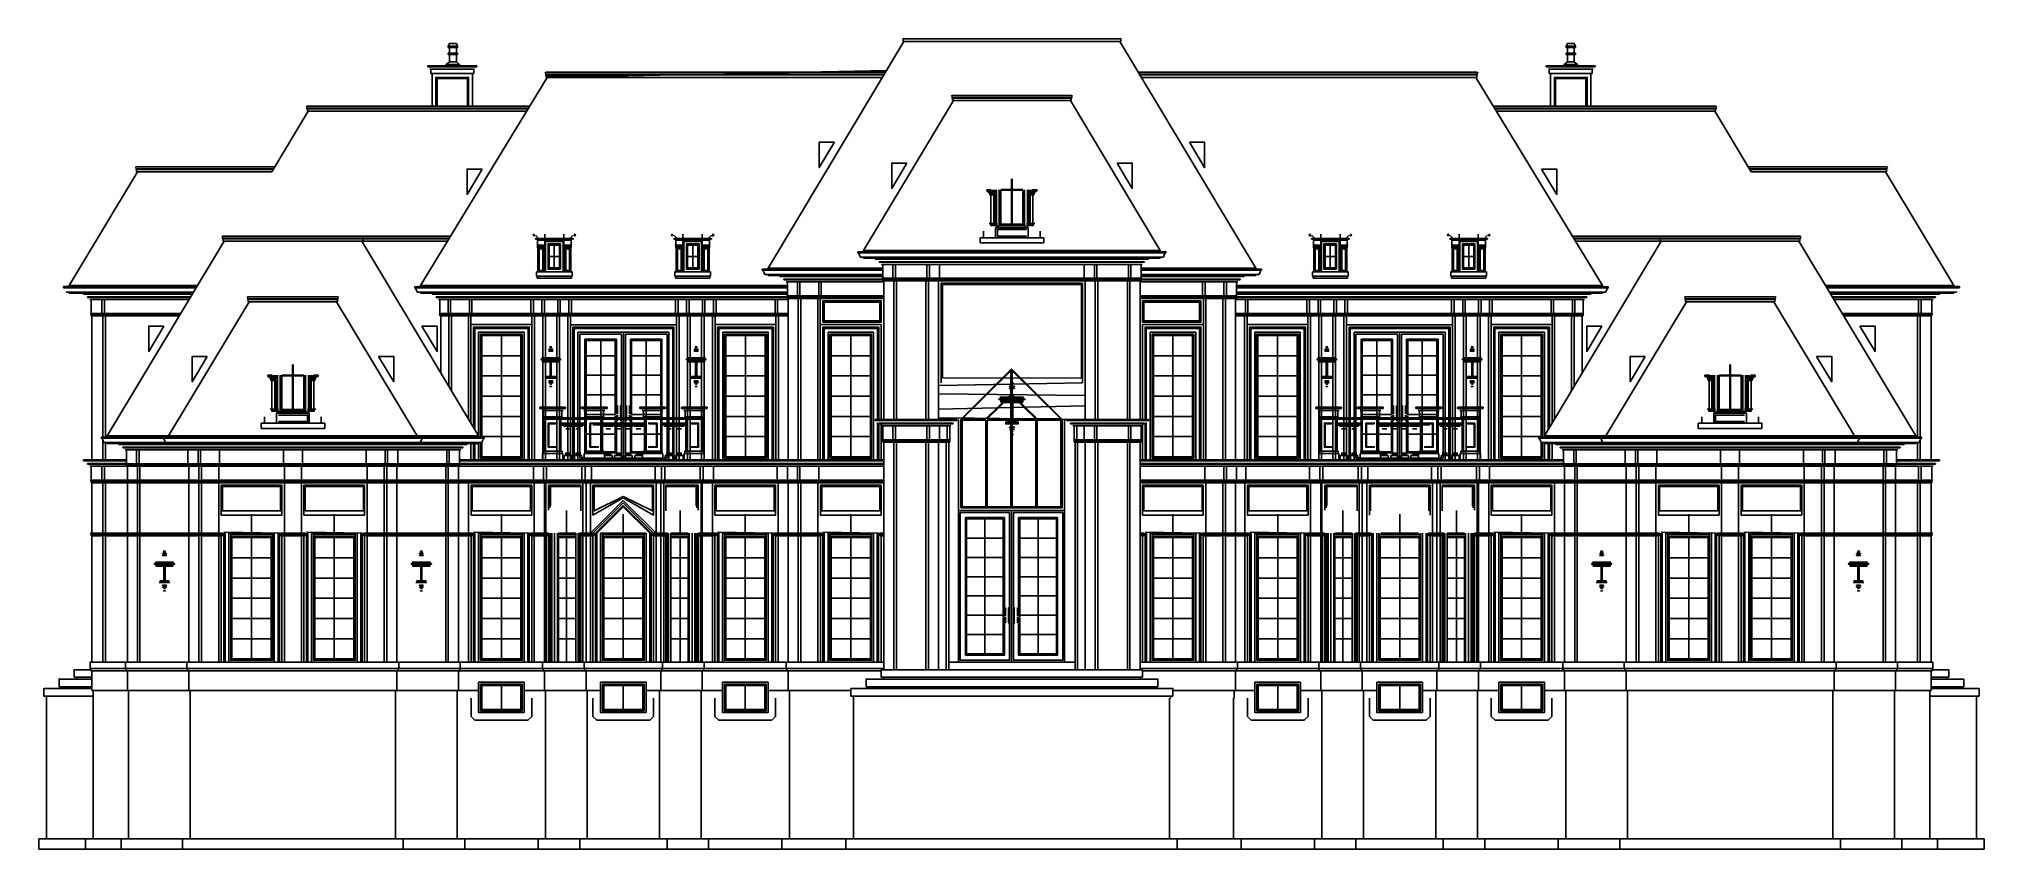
# Model space of a CAD drawing. Header units: metres. Extents: x -770 to 770, y 0 to 641.
import ezdxf

# ---------------------------------------------------------------- set-up
doc = ezdxf.new("R2010")
doc.units = ezdxf.units.M

msp = doc.modelspace()

# ---------------------------------------------------------------- linework, layer by layer
at = {"layer": 'EL-Balcony'}
for p, q in [((-373.2, 349.8), (-373.2, 348.8)), ((-373.2, 348.8), (-363.1, 348.8)), ((-371.3, 347.2), (-370.3, 347.2)), ((-370.9, 341.9), (-370.3, 342.2)), ((-370.8, 341.5), (-363.1, 341.5)), ((-370.3, 341.2), (-370.5, 341.2)), ((-370.3, 347.2), (-370.3, 342.2)), ((-370.3, 347.2), (-363.1, 347.2)), ((-370.3, 342.2), (-363.1, 342.2)), ((-370.3, 340.2), (-370.3, 341.2)), ((-370.3, 341.2), (-363.1, 341.2)), ((-370.3, 340.2), (-369.6, 340.2)), ((-369.6, 340.2), (-363.1, 340.2)), ((-353, 348.8), (-363.1, 348.8)), ((-355.8, 347.2), (-363.1, 347.2)), ((-355.8, 342.2), (-363.1, 342.2)), ((-355.4, 341.5), (-363.1, 341.5)), ((-355.8, 341.2), (-363.1, 341.2)), ((-356.6, 340.2), (-363.1, 340.2)), ((-355.8, 340.2), (-356.6, 340.2)), ((-346.6, 341.2, 1.8), (-356, 341.2, 1.9)), ((-355.8, 347.2), (-355.8, 342.2)), ((-354.8, 347.2), (-355.8, 347.2)), ((-355.3, 341.9), (-355.8, 342.2)), ((-355.8, 341.2), (-355.7, 341.2)), ((-355.8, 340.2), (-355.8, 341.2)), ((-353, 349.8), (-353, 348.8)), ((-346.6, 341.2, 1.5), (-337.2, 341.2, 1.6)), ((-340.3, 349.8), (-340.3, 348.8)), ((-340.3, 348.8), (-330.1, 348.8)), ((-338.4, 347.2), (-337.4, 347.2)), ((-337.9, 341.9), (-337.4, 342.2)), ((-337.8, 341.5), (-330.1, 341.5)), ((-337.4, 341.2), (-337.6, 341.2)), ((-337.4, 347.2), (-337.4, 342.2)), ((-337.4, 347.2), (-330.1, 347.2)), ((-337.4, 342.2), (-330.1, 342.2)), ((-337.4, 340.2), (-337.4, 341.2)), ((-337.4, 341.2), (-330.1, 341.2)), ((-337.4, 340.2), (-336.6, 340.2)), ((-336.6, 340.2), (-330.1, 340.2)), ((-310.8, 341.2, 1.5), (-330.6, 341.2, 1.7)), ((-320, 348.8), (-330.1, 348.8)), ((-322.9, 347.2), (-330.1, 347.2)), ((-322.9, 342.2), (-330.1, 342.2)), ((-322.4, 341.5), (-330.1, 341.5)), ((-322.9, 341.2), (-330.1, 341.2)), ((-323.6, 340.2), (-330.1, 340.2)), ((-322.9, 340.2), (-323.6, 340.2)), ((-322.9, 347.2), (-322.9, 342.2)), ((-321.9, 347.2), (-322.9, 347.2)), ((-322.3, 341.9), (-322.9, 342.2)), ((-322.9, 341.2), (-322.7, 341.2)), ((-322.9, 340.2), (-322.9, 341.2)), ((-320, 349.8), (-320, 348.8)), ((-310.8, 341.2, 1.5), (-291.1, 341.2, 1.7)), ((-294.1, 349.8), (-294.1, 348.8)), ((-294.1, 348.8), (-284, 348.8)), ((-292.3, 347.2), (-291.3, 347.2)), ((-291.8, 341.9), (-291.3, 342.2)), ((-291.7, 341.5), (-284, 341.5)), ((-291.3, 341.2), (-291.5, 341.2)), ((-291.3, 347.2), (-291.3, 342.2)), ((-291.3, 347.2), (-284, 347.2)), ((-291.3, 342.2), (-284, 342.2)), ((-291.3, 340.2), (-291.3, 341.2)), ((-291.3, 341.2), (-284, 341.2)), ((-291.3, 340.2), (-290.5, 340.2)), ((-290.5, 340.2), (-284, 340.2)), ((-273.9, 348.8), (-284, 348.8)), ((-276.8, 347.2), (-284, 347.2)), ((-276.8, 342.2), (-284, 342.2)), ((-276.3, 341.5), (-284, 341.5)), ((-276.8, 341.2), (-284, 341.2)), ((-277.5, 340.2), (-284, 340.2)), ((-276.8, 340.2), (-277.5, 340.2)), ((-267.5, 341.2, 1.5), (-276.9, 341.2, 1.6)), ((-276.8, 347.2), (-276.8, 342.2)), ((-275.8, 347.2), (-276.8, 347.2)), ((-276.2, 341.9), (-276.8, 342.2)), ((-276.8, 341.2), (-276.6, 341.2)), ((-276.8, 340.2), (-276.8, 341.2)), ((-273.9, 349.8), (-273.9, 348.8)), ((-267.5, 341.2, 1.8), (-258.1, 341.2, 1.9)), ((-261.2, 349.8), (-261.2, 348.8)), ((-261.2, 348.8), (-251.1, 348.8)), ((-259.3, 347.2), (-258.3, 347.2)), ((-258.9, 341.9), (-258.3, 342.2)), ((-258.7, 341.5), (-251.1, 341.5)), ((-258.3, 341.2), (-258.5, 341.2)), ((-258.3, 347.2), (-258.3, 342.2)), ((-258.3, 347.2), (-251.1, 347.2)), ((-258.3, 342.2), (-251.1, 342.2)), ((-258.3, 340.2), (-258.3, 341.2)), ((-258.3, 341.2), (-251.1, 341.2)), ((-258.3, 340.2), (-257.6, 340.2)), ((-257.6, 340.2), (-251.1, 340.2)), ((-240.9, 348.8), (-251.1, 348.8)), ((-243.8, 347.2), (-251.1, 347.2)), ((-243.8, 342.2), (-251.1, 342.2)), ((-243.4, 341.5), (-251.1, 341.5)), ((-243.8, 341.2), (-251.1, 341.2)), ((-244.6, 340.2), (-251.1, 340.2)), ((-243.8, 340.2), (-244.6, 340.2)), ((-243.8, 347.2), (-243.8, 342.2)), ((-242.8, 347.2), (-243.8, 347.2)), ((-243.3, 341.9), (-243.8, 342.2)), ((-243.8, 341.2), (-243.6, 341.2)), ((-243.8, 340.2), (-243.8, 341.2)), ((-240.9, 349.8), (-240.9, 348.8)), ((240.9, 349.8), (240.9, 348.8)), ((240.9, 348.8), (251.1, 348.8)), ((242.8, 347.2), (243.8, 347.2)), ((243.3, 341.9), (243.8, 342.2)), ((243.4, 341.5), (251.1, 341.5)), ((243.8, 341.2), (243.6, 341.2)), ((243.8, 347.2), (243.8, 342.2)), ((243.8, 347.2), (251.1, 347.2)), ((243.8, 342.2), (251.1, 342.2)), ((243.8, 340.2), (243.8, 341.2)), ((243.8, 341.2), (251.1, 341.2)), ((243.8, 340.2), (244.6, 340.2)), ((244.6, 340.2), (251.1, 340.2)), ((261.2, 348.8), (251.1, 348.8)), ((258.3, 347.2), (251.1, 347.2)), ((258.3, 342.2), (251.1, 342.2)), ((258.7, 341.5), (251.1, 341.5)), ((258.3, 341.2), (251.1, 341.2)), ((257.6, 340.2), (251.1, 340.2)), ((258.3, 340.2), (257.6, 340.2)), ((267.5, 341.2, 1.8), (258.1, 341.2, 1.9)), ((258.3, 347.2), (258.3, 342.2)), ((259.3, 347.2), (258.3, 347.2)), ((258.9, 341.9), (258.3, 342.2)), ((258.3, 341.2), (258.5, 341.2)), ((258.3, 340.2), (258.3, 341.2)), ((261.2, 349.8), (261.2, 348.8)), ((267.5, 341.2, 1.5), (276.9, 341.2, 1.6)), ((273.9, 349.8), (273.9, 348.8)), ((273.9, 348.8), (284, 348.8)), ((275.8, 347.2), (276.8, 347.2)), ((276.2, 341.9), (276.8, 342.2)), ((276.3, 341.5), (284, 341.5)), ((276.8, 341.2), (276.6, 341.2)), ((276.8, 347.2), (276.8, 342.2)), ((276.8, 347.2), (284, 347.2)), ((276.8, 342.2), (284, 342.2)), ((276.8, 340.2), (276.8, 341.2)), ((276.8, 341.2), (284, 341.2)), ((276.8, 340.2), (277.5, 340.2)), ((277.5, 340.2), (284, 340.2)), ((294.1, 348.8), (284, 348.8)), ((291.3, 347.2), (284, 347.2)), ((291.3, 342.2), (284, 342.2)), ((291.7, 341.5), (284, 341.5)), ((291.3, 341.2), (284, 341.2)), ((290.5, 340.2), (284, 340.2)), ((291.3, 340.2), (290.5, 340.2)), ((310.8, 341.2, 1.5), (291.1, 341.2, 1.7)), ((291.3, 347.2), (291.3, 342.2)), ((292.3, 347.2), (291.3, 347.2)), ((291.8, 341.9), (291.3, 342.2)), ((291.3, 341.2), (291.5, 341.2)), ((291.3, 340.2), (291.3, 341.2)), ((294.1, 349.8), (294.1, 348.8)), ((310.8, 341.2, 1.5), (330.6, 341.2, 1.7)), ((320, 349.8), (320, 348.8)), ((320, 348.8), (330.1, 348.8)), ((321.9, 347.2), (322.9, 347.2)), ((322.3, 341.9), (322.9, 342.2)), ((322.4, 341.5), (330.1, 341.5)), ((322.9, 341.2), (322.7, 341.2)), ((322.9, 347.2), (322.9, 342.2)), ((322.9, 347.2), (330.1, 347.2)), ((322.9, 342.2), (330.1, 342.2)), ((322.9, 340.2), (322.9, 341.2)), ((322.9, 341.2), (330.1, 341.2)), ((322.9, 340.2), (323.6, 340.2)), ((323.6, 340.2), (330.1, 340.2)), ((340.3, 348.8), (330.1, 348.8)), ((337.4, 347.2), (330.1, 347.2)), ((337.4, 342.2), (330.1, 342.2)), ((337.8, 341.5), (330.1, 341.5)), ((337.4, 341.2), (330.1, 341.2)), ((336.6, 340.2), (330.1, 340.2)), ((337.4, 340.2), (336.6, 340.2)), ((346.6, 341.2, 1.5), (337.2, 341.2, 1.6)), ((337.4, 347.2), (337.4, 342.2)), ((338.4, 347.2), (337.4, 347.2)), ((337.9, 341.9), (337.4, 342.2)), ((337.4, 341.2), (337.6, 341.2)), ((337.4, 340.2), (337.4, 341.2)), ((340.3, 349.8), (340.3, 348.8)), ((346.6, 341.2, 1.8), (356, 341.2, 1.9)), ((353, 349.8), (353, 348.8)), ((353, 348.8), (363.1, 348.8)), ((354.8, 347.2), (355.8, 347.2)), ((355.3, 341.9), (355.8, 342.2)), ((355.4, 341.5), (363.1, 341.5)), ((355.8, 341.2), (355.7, 341.2)), ((355.8, 347.2), (355.8, 342.2)), ((355.8, 347.2), (363.1, 347.2)), ((355.8, 342.2), (363.1, 342.2)), ((355.8, 340.2), (355.8, 341.2)), ((355.8, 341.2), (363.1, 341.2)), ((355.8, 340.2), (356.6, 340.2)), ((356.6, 340.2), (363.1, 340.2)), ((373.2, 348.8), (363.1, 348.8)), ((370.3, 347.2), (363.1, 347.2)), ((370.3, 342.2), (363.1, 342.2)), ((370.8, 341.5), (363.1, 341.5)), ((370.3, 341.2), (363.1, 341.2)), ((369.6, 340.2), (363.1, 340.2)), ((370.3, 340.2), (369.6, 340.2)), ((370.3, 347.2), (370.3, 342.2)), ((371.3, 347.2), (370.3, 347.2)), ((370.9, 341.9), (370.3, 342.2)), ((370.3, 341.2), (370.5, 341.2)), ((370.3, 340.2), (370.3, 341.2)), ((373.2, 349.8), (373.2, 348.8)), ((-356.6, 335.7, 1.8), (-346.6, 335.7, 1.8)), ((-354.5, 334.7, -2.7), (-354.5, 335.7, -2.7)), ((-347.5, 335.7, -2.7), (-354.5, 335.7, -2.7)), ((-354.5, 334.7, -2.7), (-354, 334.7, -2.7)), ((-351, 334.7, 23.1), (-354.3, 334.7, 23.2)), ((-352.4, 332.7, -2.7), (-352.8, 332.7, -2.7)), ((-352.4, 332.7, 23.2), (-351, 332.7, 23.1)), ((-351, 334.7, 23.1), (-347.7, 334.7, 23.2)), ((-349.5, 332.7, 23.2), (-351, 332.7, 23.1)), ((-349.5, 332.7, -2.7), (-349.2, 332.7, -2.7)), ((-347.5, 334.7, -2.7), (-348, 334.7, -2.7)), ((-347.5, 334.7, -2.7), (-347.5, 335.7, -2.7)), ((-336.6, 335.7, 1.6), (-346.6, 335.7, 1.6)), ((-346.4, 334.7, -2.7), (-346.4, 335.7, -2.7)), ((-339.4, 335.7, -2.7), (-346.4, 335.7, -2.7)), ((-346.4, 334.7, -2.7), (-345.9, 334.7, -2.7)), ((-342.9, 334.7, 23.1), (-346.2, 334.7, 23.2)), ((-344.4, 332.7, -2.7), (-344.7, 332.7, -2.7)), ((-344.4, 332.7, 23.2), (-342.9, 332.7, 23.1)), ((-342.9, 334.7, 23.1), (-339.6, 334.7, 23.2)), ((-341.4, 332.7, 23.2), (-342.9, 332.7, 23.1)), ((-341.4, 332.7, -2.7), (-341.1, 332.7, -2.7)), ((-339.4, 334.7, -2.7), (-339.9, 334.7, -2.7)), ((-339.4, 334.7, -2.7), (-339.4, 335.7, -2.7)), ((-331.1, 335.7, 1.7), (-310.8, 335.7, 1.8)), ((-322.6, 334.7, -2.7), (-322.6, 335.7, -2.7)), ((-322.6, 335.7, -2.7), (-315.6, 335.7, -2.7)), ((-322.6, 334.7, -2.7), (-322.1, 334.7, -2.7)), ((-319.1, 334.7, 23.1), (-322.4, 334.7, 23.2)), ((-320.5, 332.7, -2.7), (-320.9, 332.7, -2.7)), ((-320.5, 332.7, 23.2), (-319.1, 332.7, 23.1)), ((-319.1, 334.7, 23.1), (-315.8, 334.7, 23.2)), ((-317.6, 332.7, 23.2), (-319.1, 332.7, 23.1)), ((-317.6, 332.7, -2.7), (-317.3, 332.7, -2.7)), ((-315.6, 334.7, -2.7), (-316.1, 334.7, -2.7)), ((-315.6, 334.7, -2.7), (-315.6, 335.7, -2.7)), ((-314.6, 334.7, -2.7), (-314.6, 335.7, -2.7)), ((-314.6, 335.7, -2.7), (-307.6, 335.7, -2.7)), ((-314.6, 334.7, -2.7), (-314.1, 334.7, -2.7)), ((-311.1, 334.7, 23.1), (-314.4, 334.7, 23.2)), ((-312.5, 332.7, -2.7), (-312.9, 332.7, -2.7)), ((-312.5, 332.7, 23.2), (-311.1, 332.7, 23.1)), ((-311.1, 334.7, 23.1), (-307.8, 334.7, 23.2)), ((-309.6, 332.7, 23.2), (-311.1, 332.7, 23.1)), ((-290.5, 335.7, 1.7), (-310.8, 335.7, 1.8)), ((-309.6, 332.7, -2.7), (-309.3, 332.7, -2.7)), ((-307.6, 334.7, -2.7), (-308.1, 334.7, -2.7)), ((-307.6, 334.7, -2.7), (-307.6, 335.7, -2.7)), ((-306.6, 334.7, -2.7), (-306.6, 335.7, -2.7)), ((-306.6, 335.7, -2.7), (-299.6, 335.7, -2.7)), ((-306.6, 334.7, -2.7), (-306.1, 334.7, -2.7)), ((-303.1, 334.7, 23.1), (-306.4, 334.7, 23.2)), ((-304.5, 332.7, -2.7), (-304.9, 332.7, -2.7)), ((-304.5, 332.7, 23.2), (-303.1, 332.7, 23.1)), ((-303.1, 334.7, 23.1), (-299.8, 334.7, 23.2)), ((-301.6, 332.7, 23.2), (-303.1, 332.7, 23.1)), ((-301.6, 332.7, -2.7), (-301.3, 332.7, -2.7)), ((-299.6, 334.7, -2.7), (-300.1, 334.7, -2.7)), ((-299.6, 334.7, -2.7), (-299.6, 335.7, -2.7)), ((-298.6, 334.7, -2.7), (-298.6, 335.7, -2.7)), ((-298.6, 335.7, -2.7), (-291.6, 335.7, -2.7)), ((-298.6, 334.7, -2.7), (-298.1, 334.7, -2.7)), ((-295.1, 334.7, 23.1), (-298.4, 334.7, 23.2)), ((-296.5, 332.7, -2.7), (-296.9, 332.7, -2.7)), ((-296.5, 332.7, 23.2), (-295.1, 332.7, 23.1)), ((-295.1, 334.7, 23.1), (-291.8, 334.7, 23.2)), ((-293.6, 332.7, 23.2), (-295.1, 332.7, 23.1)), ((-293.6, 332.7, -2.7), (-293.3, 332.7, -2.7)), ((-291.6, 334.7, -2.7), (-292.1, 334.7, -2.7)), ((-291.6, 334.7, -2.7), (-291.6, 335.7, -2.7)), ((-277.5, 335.7, 1.6), (-267.5, 335.7, 1.6)), ((-274.5, 334.7, -2.7), (-274.5, 335.7, -2.7)), ((-274.5, 335.7, -2.7), (-267.5, 335.7, -2.7)), ((-274.5, 334.7, -2.7), (-274, 334.7, -2.7)), ((-271, 334.7, 23.1), (-274.3, 334.7, 23.2)), ((-272.5, 332.7, -2.7), (-272.8, 332.7, -2.7)), ((-272.5, 332.7, 23.2), (-271, 332.7, 23.1)), ((-271, 334.7, 23.1), (-267.7, 334.7, 23.2)), ((-269.5, 332.7, 23.2), (-271, 332.7, 23.1)), ((-269.5, 332.7, -2.7), (-269.2, 332.7, -2.7)), ((-267.5, 334.7, -2.7), (-268, 334.7, -2.7)), ((-257.6, 335.7, 1.8), (-267.5, 335.7, 1.8)), ((-267.5, 334.7, -2.7), (-267.5, 335.7, -2.7)), ((-266.4, 334.7, -2.7), (-266.4, 335.7, -2.7)), ((-266.4, 335.7, -2.7), (-259.4, 335.7, -2.7)), ((-266.4, 334.7, -2.7), (-265.9, 334.7, -2.7)), ((-262.9, 334.7, 23.1), (-266.2, 334.7, 23.2)), ((-264.4, 332.7, -2.7), (-264.7, 332.7, -2.7)), ((-264.4, 332.7, 23.2), (-262.9, 332.7, 23.1)), ((-262.9, 334.7, 23.1), (-259.7, 334.7, 23.2)), ((-261.5, 332.7, 23.2), (-262.9, 332.7, 23.1)), ((-261.5, 332.7, -2.7), (-261.1, 332.7, -2.7)), ((-259.4, 334.7, -2.7), (-259.9, 334.7, -2.7)), ((-259.4, 334.7, -2.7), (-259.4, 335.7, -2.7)), ((257.6, 335.7, 1.8), (267.5, 335.7, 1.8)), ((259.5, 334.7, -2.7), (259.5, 335.7, -2.7)), ((266.5, 335.7, -2.7), (259.5, 335.7, -2.7)), ((259.5, 334.7, -2.7), (260, 334.7, -2.7)), ((263, 334.7, 23.1), (259.7, 334.7, 23.2)), ((261.5, 332.7, -2.7), (261.2, 332.7, -2.7)), ((261.5, 332.7, 23.2), (263, 332.7, 23.1)), ((263, 334.7, 23.1), (266.3, 334.7, 23.2)), ((264.5, 332.7, 23.2), (263, 332.7, 23.1)), ((264.5, 332.7, -2.7), (264.8, 332.7, -2.7)), ((266.5, 334.7, -2.7), (266, 334.7, -2.7)), ((266.5, 334.7, -2.7), (266.5, 335.7, -2.7)), ((277.5, 335.7, 1.6), (267.5, 335.7, 1.6)), ((267.7, 334.7, -2.7), (267.7, 335.7, -2.7)), ((274.7, 335.7, -2.7), (267.7, 335.7, -2.7)), ((267.7, 334.7, -2.7), (268.2, 334.7, -2.7)), ((271.2, 334.7, 23.1), (267.9, 334.7, 23.2)), ((269.7, 332.7, -2.7), (269.4, 332.7, -2.7)), ((269.7, 332.7, 23.2), (271.2, 332.7, 23.1)), ((271.2, 334.7, 23.1), (274.5, 334.7, 23.2)), ((272.7, 332.7, 23.2), (271.2, 332.7, 23.1)), ((272.7, 332.7, -2.7), (273, 332.7, -2.7)), ((274.7, 334.7, -2.7), (274.2, 334.7, -2.7)), ((274.7, 334.7, -2.7), (274.7, 335.7, -2.7)), ((290.5, 335.7, 1.7), (310.8, 335.7, 1.8)), ((291.6, 334.7, -2.7), (291.6, 335.7, -2.7)), ((298.6, 335.7, -2.7), (291.6, 335.7, -2.7)), ((291.6, 334.7, -2.7), (292.1, 334.7, -2.7)), ((295.1, 334.7, 23.1), (291.8, 334.7, 23.2)), ((293.6, 332.7, -2.7), (293.3, 332.7, -2.7)), ((293.6, 332.7, 23.2), (295.1, 332.7, 23.1)), ((295.1, 334.7, 23.1), (298.4, 334.7, 23.2)), ((296.5, 332.7, 23.2), (295.1, 332.7, 23.1)), ((296.5, 332.7, -2.7), (296.9, 332.7, -2.7)), ((298.6, 334.7, -2.7), (298.1, 334.7, -2.7)), ((298.6, 334.7, -2.7), (298.6, 335.7, -2.7)), ((299.6, 334.7, -2.7), (299.6, 335.7, -2.7)), ((306.6, 335.7, -2.7), (299.6, 335.7, -2.7)), ((299.6, 334.7, -2.7), (300.1, 334.7, -2.7)), ((303.1, 334.7, 23.1), (299.8, 334.7, 23.2)), ((301.6, 332.7, -2.7), (301.3, 332.7, -2.7)), ((301.6, 332.7, 23.2), (303.1, 332.7, 23.1)), ((303.1, 334.7, 23.1), (306.4, 334.7, 23.2)), ((304.5, 332.7, 23.2), (303.1, 332.7, 23.1)), ((304.5, 332.7, -2.7), (304.9, 332.7, -2.7)), ((306.6, 334.7, -2.7), (306.1, 334.7, -2.7)), ((306.6, 334.7, -2.7), (306.6, 335.7, -2.7)), ((307.6, 334.7, -2.7), (307.6, 335.7, -2.7)), ((314.6, 335.7, -2.7), (307.6, 335.7, -2.7)), ((307.6, 334.7, -2.7), (308.1, 334.7, -2.7)), ((311.1, 334.7, 23.1), (307.8, 334.7, 23.2)), ((309.6, 332.7, -2.7), (309.3, 332.7, -2.7)), ((309.6, 332.7, 23.2), (311.1, 332.7, 23.1)), ((331.1, 335.7, 1.7), (310.8, 335.7, 1.8)), ((311.1, 334.7, 23.1), (314.4, 334.7, 23.2)), ((312.5, 332.7, 23.2), (311.1, 332.7, 23.1)), ((312.5, 332.7, -2.7), (312.9, 332.7, -2.7)), ((314.6, 334.7, -2.7), (314.1, 334.7, -2.7)), ((314.6, 334.7, -2.7), (314.6, 335.7, -2.7)), ((315.6, 334.7, -2.7), (315.6, 335.7, -2.7)), ((322.6, 335.7, -2.7), (315.6, 335.7, -2.7)), ((315.6, 334.7, -2.7), (316.1, 334.7, -2.7)), ((319.1, 334.7, 23.1), (315.8, 334.7, 23.2)), ((317.6, 332.7, -2.7), (317.3, 332.7, -2.7)), ((317.6, 332.7, 23.2), (319.1, 332.7, 23.1)), ((319.1, 334.7, 23.1), (322.4, 334.7, 23.2)), ((320.5, 332.7, 23.2), (319.1, 332.7, 23.1)), ((320.5, 332.7, -2.7), (320.9, 332.7, -2.7)), ((322.6, 334.7, -2.7), (322.1, 334.7, -2.7)), ((322.6, 334.7, -2.7), (322.6, 335.7, -2.7)), ((336.6, 335.7, 1.6), (346.6, 335.7, 1.6)), ((339.5, 334.7, -2.7), (339.5, 335.7, -2.7)), ((339.5, 335.7, -2.7), (346.5, 335.7, -2.7)), ((339.5, 334.7, -2.7), (340, 334.7, -2.7)), ((343, 334.7, 23.1), (339.7, 334.7, 23.2)), ((341.5, 332.7, -2.7), (341.2, 332.7, -2.7)), ((341.5, 332.7, 23.2), (343, 332.7, 23.1)), ((343, 334.7, 23.1), (346.2, 334.7, 23.2)), ((344.4, 332.7, 23.2), (343, 332.7, 23.1)), ((344.4, 332.7, -2.7), (344.8, 332.7, -2.7)), ((346.5, 334.7, -2.7), (346, 334.7, -2.7)), ((346.5, 334.7, -2.7), (346.5, 335.7, -2.7)), ((356.6, 335.7, 1.8), (346.6, 335.7, 1.8)), ((347.7, 334.7, -2.7), (347.7, 335.7, -2.7)), ((347.7, 335.7, -2.7), (354.7, 335.7, -2.7)), ((347.7, 334.7, -2.7), (348.2, 334.7, -2.7)), ((351.2, 334.7, 23.1), (347.9, 334.7, 23.2)), ((349.7, 332.7, -2.7), (349.4, 332.7, -2.7)), ((349.7, 332.7, 23.2), (351.2, 332.7, 23.1)), ((351.2, 334.7, 23.1), (354.4, 334.7, 23.2)), ((352.6, 332.7, 23.2), (351.2, 332.7, 23.1)), ((352.6, 332.7, -2.7), (353, 332.7, -2.7)), ((354.7, 334.7, -2.7), (354.2, 334.7, -2.7)), ((354.7, 334.7, -2.7), (354.7, 335.7, -2.7)), ((-370.6, 313), (-370.6, 315)), ((-369.6, 315), (-370.6, 315)), ((-363.1, 313), (-370.6, 313)), ((-363.1, 315), (-369.6, 315)), ((-369.6, 308), (-363.1, 308)), ((-363.1, 315), (-356.6, 315)), ((-363.1, 313), (-355.6, 313)), ((-356.6, 308), (-363.1, 308)), ((-356.6, 315), (-355.6, 315)), ((-355.6, 313), (-355.6, 315)), ((-354, 311.4, -2.5), (-354, 308, -2.5)), ((-351, 311.4, -2.6), (-354, 311.4, -2.5)), ((-354, 308, -2.5), (-348, 308, -2.7)), ((-353.1, 313.4, -2.5), (-352.9, 313.4, -2.5)), ((-353.1, 312.7, -2.5), (-351, 312.7, -2.7)), ((-352.9, 313.4, -2.5), (-351, 313.4, -2.7)), ((-349, 313.4, -2.5), (-351, 313.4, -2.7)), ((-348.8, 312.7, -2.5), (-351, 312.7, -2.7)), ((-351, 311.4, -2.6), (-348, 311.4, -2.5)), ((-348.8, 313.4, -2.5), (-349, 313.4, -2.5)), ((-348, 311.4, -2.5), (-348, 308, -2.5)), ((-348, 308, -2.7), (-348, 308, -2.7)), ((-345.9, 311.4, -2.5), (-345.9, 308, -2.5)), ((-342.9, 311.4, -2.6), (-345.9, 311.4, -2.5)), ((-345.9, 308, -2.5), (-339.9, 308, -2.7)), ((-345.1, 313.4, -2.5), (-344.8, 313.4, -2.5)), ((-345.1, 312.7, -2.5), (-342.9, 312.7, -2.7)), ((-344.8, 313.4, -2.5), (-342.9, 313.4, -2.7)), ((-341, 313.4, -2.5), (-342.9, 313.4, -2.7)), ((-340.7, 312.7, -2.5), (-342.9, 312.7, -2.7)), ((-342.9, 311.4, -2.6), (-339.9, 311.4, -2.5)), ((-340.7, 313.4, -2.5), (-341, 313.4, -2.5)), ((-339.9, 311.4, -2.5), (-339.9, 308, -2.5)), ((-339.9, 308, -2.7), (-339.9, 308, -2.7)), ((-337.7, 313), (-337.7, 315)), ((-336.6, 315), (-337.7, 315)), ((-330.1, 313), (-337.7, 313)), ((-330.1, 315), (-336.6, 315)), ((-336.6, 308), (-330.1, 308)), ((-330.1, 315), (-323.6, 315)), ((-330.1, 313), (-322.6, 313)), ((-323.6, 308), (-330.1, 308)), ((-323.6, 315), (-322.6, 315)), ((-322.6, 313), (-322.6, 315)), ((-322.1, 311.4, -2.5), (-322.1, 308, -2.5)), ((-319.1, 311.4, -2.6), (-322.1, 311.4, -2.5)), ((-322.1, 308, -2.7), (-322.1, 308, -2.7)), ((-316.1, 308, -2.5), (-322.1, 308, -2.7)), ((-321.2, 313.4, -2.5), (-321, 313.4, -2.5)), ((-321.2, 312.7, -2.5), (-319.1, 312.7, -2.7)), ((-321, 313.4, -2.5), (-319.1, 313.4, -2.7)), ((-317.1, 313.4, -2.5), (-319.1, 313.4, -2.7)), ((-316.9, 312.7, -2.5), (-319.1, 312.7, -2.7)), ((-319.1, 311.4, -2.6), (-316.1, 311.4, -2.5)), ((-316.9, 313.4, -2.5), (-317.1, 313.4, -2.5)), ((-316.1, 311.4, -2.5), (-316.1, 308, -2.5)), ((-314.1, 311.4, -2.5), (-314.1, 308, -2.5)), ((-311.1, 311.4, -2.6), (-314.1, 311.4, -2.5)), ((-314.1, 308, -2.7), (-314.1, 308, -2.7)), ((-308.1, 308, -2.5), (-314.1, 308, -2.7)), ((-313.2, 313.4, -2.5), (-313, 313.4, -2.5)), ((-313.2, 312.7, -2.5), (-311.1, 312.7, -2.7)), ((-313, 313.4, -2.5), (-311.1, 313.4, -2.7)), ((-309.1, 313.4, -2.5), (-311.1, 313.4, -2.7)), ((-308.9, 312.7, -2.5), (-311.1, 312.7, -2.7)), ((-311.1, 311.4, -2.6), (-308.1, 311.4, -2.5)), ((-308.9, 313.4, -2.5), (-309.1, 313.4, -2.5)), ((-308.1, 311.4, -2.5), (-308.1, 308, -2.5)), ((-306.1, 311.4, -2.5), (-306.1, 308, -2.5)), ((-303.1, 311.4, -2.6), (-306.1, 311.4, -2.5)), ((-306.1, 308, -2.7), (-306.1, 308, -2.7)), ((-300.1, 308, -2.5), (-306.1, 308, -2.7)), ((-305.2, 313.4, -2.5), (-305, 313.4, -2.5)), ((-305.2, 312.7, -2.5), (-303.1, 312.7, -2.7)), ((-305, 313.4, -2.5), (-303.1, 313.4, -2.7)), ((-301.1, 313.4, -2.5), (-303.1, 313.4, -2.7)), ((-300.9, 312.7, -2.5), (-303.1, 312.7, -2.7)), ((-303.1, 311.4, -2.6), (-300.1, 311.4, -2.5)), ((-300.9, 313.4, -2.5), (-301.1, 313.4, -2.5)), ((-300.1, 311.4, -2.5), (-300.1, 308, -2.5)), ((-298.1, 311.4, -2.5), (-298.1, 308, -2.5)), ((-295.1, 311.4, -2.6), (-298.1, 311.4, -2.5)), ((-298.1, 308, -2.7), (-298.1, 308, -2.7)), ((-292.1, 308, -2.5), (-298.1, 308, -2.7)), ((-297.2, 313.4, -2.5), (-297, 313.4, -2.5)), ((-297.2, 312.7, -2.5), (-295.1, 312.7, -2.7)), ((-297, 313.4, -2.5), (-295.1, 313.4, -2.7)), ((-293.1, 313.4, -2.5), (-295.1, 313.4, -2.7)), ((-292.9, 312.7, -2.5), (-295.1, 312.7, -2.7)), ((-295.1, 311.4, -2.6), (-292.1, 311.4, -2.5)), ((-292.9, 313.4, -2.5), (-293.1, 313.4, -2.5)), ((-292.1, 311.4, -2.5), (-292.1, 308, -2.5)), ((-291.6, 313), (-291.6, 315)), ((-290.5, 315), (-291.6, 315)), ((-284, 313), (-291.6, 313)), ((-284, 315), (-290.5, 315)), ((-290.5, 308), (-284, 308)), ((-284, 315), (-277.5, 315)), ((-284, 313), (-276.5, 313)), ((-277.5, 308), (-284, 308)), ((-277.5, 315), (-276.5, 315)), ((-276.5, 313), (-276.5, 315)), ((-274, 311.4, -2.5), (-274, 308, -2.5)), ((-271, 311.4, -2.6), (-274, 311.4, -2.5)), ((-274, 308, -2.7), (-274, 308, -2.7)), ((-268, 308, -2.5), (-274, 308, -2.7)), ((-273.2, 313.4, -2.5), (-273, 313.4, -2.5)), ((-273.2, 312.7, -2.5), (-271, 312.7, -2.7)), ((-273, 313.4, -2.5), (-271, 313.4, -2.7)), ((-269.1, 313.4, -2.5), (-271, 313.4, -2.7)), ((-268.9, 312.7, -2.5), (-271, 312.7, -2.7)), ((-271, 311.4, -2.6), (-268, 311.4, -2.5)), ((-268.9, 313.4, -2.5), (-269.1, 313.4, -2.5)), ((-268, 311.4, -2.5), (-268, 308, -2.5)), ((-265.9, 311.4, -2.5), (-265.9, 308, -2.5)), ((-262.9, 311.4, -2.6), (-265.9, 311.4, -2.5)), ((-265.9, 308, -2.7), (-265.9, 308, -2.7)), ((-259.9, 308, -2.5), (-265.9, 308, -2.7)), ((-265.1, 313.4, -2.5), (-264.9, 313.4, -2.5)), ((-265.1, 312.7, -2.5), (-262.9, 312.7, -2.7)), ((-264.9, 313.4, -2.5), (-262.9, 313.4, -2.7)), ((-261, 313.4, -2.5), (-262.9, 313.4, -2.7)), ((-260.8, 312.7, -2.5), (-262.9, 312.7, -2.7)), ((-262.9, 311.4, -2.6), (-259.9, 311.4, -2.5)), ((-260.8, 313.4, -2.5), (-261, 313.4, -2.5)), ((-259.9, 311.4, -2.5), (-259.9, 308, -2.5)), ((-258.6, 313), (-258.6, 315)), ((-257.6, 315), (-258.6, 315)), ((-251.1, 313), (-258.6, 313)), ((-251.1, 315), (-257.6, 315)), ((-257.6, 308), (-251.1, 308)), ((-251.1, 315), (-244.6, 315)), ((-251.1, 313), (-243.5, 313)), ((-244.6, 308), (-251.1, 308)), ((-244.6, 315), (-243.5, 315)), ((-243.5, 313), (-243.5, 315)), ((243.5, 313), (243.5, 315)), ((244.6, 315), (243.5, 315)), ((251.1, 313), (243.5, 313)), ((251.1, 315), (244.6, 315)), ((244.6, 308), (251.1, 308)), ((251.1, 315), (257.6, 315)), ((251.1, 313), (258.6, 313)), ((257.6, 308), (251.1, 308)), ((257.6, 315), (258.6, 315)), ((258.6, 313), (258.6, 315)), ((260, 311.4, -2.5), (260, 308, -2.5)), ((263, 311.4, -2.6), (260, 311.4, -2.5)), ((260, 308, -2.5), (266, 308, -2.7)), ((260.8, 313.4, -2.5), (261.1, 313.4, -2.5)), ((260.8, 312.7, -2.5), (263, 312.7, -2.7)), ((261.1, 313.4, -2.5), (263, 313.4, -2.7)), ((264.9, 313.4, -2.5), (263, 313.4, -2.7)), ((265.2, 312.7, -2.5), (263, 312.7, -2.7)), ((263, 311.4, -2.6), (266, 311.4, -2.5)), ((265.2, 313.4, -2.5), (264.9, 313.4, -2.5)), ((266, 311.4, -2.5), (266, 308, -2.5)), ((266, 308, -2.7), (266, 308, -2.7)), ((268.2, 311.4, -2.5), (268.2, 308, -2.5)), ((271.2, 311.4, -2.6), (268.2, 311.4, -2.5)), ((268.2, 308, -2.5), (274.2, 308, -2.7)), ((269, 313.4, -2.5), (269.3, 313.4, -2.5)), ((269, 312.7, -2.5), (271.2, 312.7, -2.7)), ((269.3, 313.4, -2.5), (271.2, 313.4, -2.7)), ((273.1, 313.4, -2.5), (271.2, 313.4, -2.7)), ((273.4, 312.7, -2.5), (271.2, 312.7, -2.7)), ((271.2, 311.4, -2.6), (274.2, 311.4, -2.5)), ((273.4, 313.4, -2.5), (273.1, 313.4, -2.5)), ((274.2, 311.4, -2.5), (274.2, 308, -2.5)), ((274.2, 308, -2.7), (274.2, 308, -2.7)), ((276.5, 313), (276.5, 315)), ((277.5, 315), (276.5, 315)), ((284, 313), (276.5, 313)), ((284, 315), (277.5, 315)), ((277.5, 308), (284, 308)), ((284, 315), (290.5, 315)), ((284, 313), (291.6, 313)), ((290.5, 308), (284, 308)), ((290.5, 315), (291.6, 315)), ((291.6, 313), (291.6, 315)), ((292.1, 311.4, -2.5), (292.1, 308, -2.5)), ((295.1, 311.4, -2.6), (292.1, 311.4, -2.5)), ((292.1, 308, -2.5), (298.1, 308, -2.7)), ((292.9, 313.4, -2.5), (293.1, 313.4, -2.5)), ((292.9, 312.7, -2.5), (295.1, 312.7, -2.7)), ((293.1, 313.4, -2.5), (295.1, 313.4, -2.7)), ((297, 313.4, -2.5), (295.1, 313.4, -2.7)), ((297.2, 312.7, -2.5), (295.1, 312.7, -2.7)), ((295.1, 311.4, -2.6), (298.1, 311.4, -2.5)), ((297.2, 313.4, -2.5), (297, 313.4, -2.5)), ((298.1, 311.4, -2.5), (298.1, 308, -2.5)), ((298.1, 308, -2.7), (298.1, 308, -2.7)), ((300.1, 311.4, -2.5), (300.1, 308, -2.5)), ((303.1, 311.4, -2.6), (300.1, 311.4, -2.5)), ((300.1, 308, -2.5), (306.1, 308, -2.7)), ((300.9, 313.4, -2.5), (301.1, 313.4, -2.5)), ((300.9, 312.7, -2.5), (303.1, 312.7, -2.7)), ((301.1, 313.4, -2.5), (303.1, 313.4, -2.7)), ((305, 313.4, -2.5), (303.1, 313.4, -2.7)), ((305.2, 312.7, -2.5), (303.1, 312.7, -2.7)), ((303.1, 311.4, -2.6), (306.1, 311.4, -2.5)), ((305.2, 313.4, -2.5), (305, 313.4, -2.5)), ((306.1, 311.4, -2.5), (306.1, 308, -2.5)), ((306.1, 308, -2.7), (306.1, 308, -2.7)), ((308.1, 311.4, -2.5), (308.1, 308, -2.5)), ((311.1, 311.4, -2.6), (308.1, 311.4, -2.5)), ((308.1, 308, -2.5), (314.1, 308, -2.7)), ((308.9, 313.4, -2.5), (309.1, 313.4, -2.5)), ((308.9, 312.7, -2.5), (311.1, 312.7, -2.7)), ((309.1, 313.4, -2.5), (311.1, 313.4, -2.7)), ((313, 313.4, -2.5), (311.1, 313.4, -2.7)), ((313.2, 312.7, -2.5), (311.1, 312.7, -2.7)), ((311.1, 311.4, -2.6), (314.1, 311.4, -2.5)), ((313.2, 313.4, -2.5), (313, 313.4, -2.5)), ((314.1, 311.4, -2.5), (314.1, 308, -2.5)), ((314.1, 308, -2.7), (314.1, 308, -2.7)), ((316.1, 311.4, -2.5), (316.1, 308, -2.5)), ((319.1, 311.4, -2.6), (316.1, 311.4, -2.5)), ((316.1, 308, -2.5), (322.1, 308, -2.7)), ((316.9, 313.4, -2.5), (317.1, 313.4, -2.5)), ((316.9, 312.7, -2.5), (319.1, 312.7, -2.7)), ((317.1, 313.4, -2.5), (319.1, 313.4, -2.7)), ((321, 313.4, -2.5), (319.1, 313.4, -2.7)), ((321.2, 312.7, -2.5), (319.1, 312.7, -2.7)), ((319.1, 311.4, -2.6), (322.1, 311.4, -2.5)), ((321.2, 313.4, -2.5), (321, 313.4, -2.5)), ((322.1, 311.4, -2.5), (322.1, 308, -2.5)), ((322.1, 308, -2.7), (322.1, 308, -2.7)), ((322.6, 313), (322.6, 315)), ((323.6, 315), (322.6, 315)), ((330.1, 313), (322.6, 313)), ((330.1, 315), (323.6, 315)), ((323.6, 308), (330.1, 308)), ((330.1, 315), (336.6, 315)), ((330.1, 313), (337.7, 313)), ((336.6, 308), (330.1, 308)), ((336.6, 315), (337.7, 315)), ((337.7, 313), (337.7, 315)), ((340, 311.4, -2.5), (340, 308, -2.5)), ((343, 311.4, -2.6), (340, 311.4, -2.5)), ((340, 308, -2.7), (340, 308, -2.7)), ((346, 308, -2.5), (340, 308, -2.7)), ((340.8, 313.4, -2.5), (341, 313.4, -2.5)), ((340.8, 312.7, -2.5), (343, 312.7, -2.7)), ((341, 313.4, -2.5), (343, 313.4, -2.7)), ((344.9, 313.4, -2.5), (343, 313.4, -2.7)), ((345.1, 312.7, -2.5), (343, 312.7, -2.7)), ((343, 311.4, -2.6), (346, 311.4, -2.5)), ((345.1, 313.4, -2.5), (344.9, 313.4, -2.5)), ((346, 311.4, -2.5), (346, 308, -2.5)), ((348.2, 311.4, -2.5), (348.2, 308, -2.5)), ((351.2, 311.4, -2.6), (348.2, 311.4, -2.5)), ((348.2, 308, -2.7), (348.2, 308, -2.7)), ((354.2, 308, -2.5), (348.2, 308, -2.7)), ((349, 313.4, -2.5), (349.2, 313.4, -2.5)), ((349, 312.7, -2.5), (351.2, 312.7, -2.7)), ((349.2, 313.4, -2.5), (351.2, 313.4, -2.7)), ((353.1, 313.4, -2.5), (351.2, 313.4, -2.7)), ((353.3, 312.7, -2.5), (351.2, 312.7, -2.7)), ((351.2, 311.4, -2.6), (354.2, 311.4, -2.5)), ((353.3, 313.4, -2.5), (353.1, 313.4, -2.5)), ((354.2, 311.4, -2.5), (354.2, 308, -2.5)), ((355.6, 313), (355.6, 315)), ((356.6, 315), (355.6, 315)), ((363.1, 313), (355.6, 313)), ((363.1, 315), (356.6, 315)), ((356.6, 308), (363.1, 308)), ((363.1, 315), (369.6, 315)), ((363.1, 313), (370.6, 313)), ((369.6, 308), (363.1, 308)), ((369.6, 315), (370.6, 315)), ((370.6, 313), (370.6, 315))]:
    msp.add_line(p, q, dxfattribs=at)
at = {"layer": 'EL-Balcony', "color": 8}
for p, q in [((-356.6, 340.2, 1.9), (-346.6, 340.2, 1.8)), ((-336.6, 340.2, 1.7), (-346.6, 340.2, 1.5)), ((-331.1, 340.2, 1.7), (-310.8, 340.2, 1.5)), ((-290.5, 340.2, 1.7), (-310.8, 340.2, 1.5)), ((-277.5, 340.2, 1.7), (-267.5, 340.2, 1.5)), ((-257.6, 340.2, 1.9), (-267.5, 340.2, 1.8)), ((257.6, 340.2, 1.9), (267.5, 340.2, 1.8)), ((277.5, 340.2, 1.7), (267.5, 340.2, 1.5)), ((290.5, 340.2, 1.7), (310.8, 340.2, 1.5)), ((331.1, 340.2, 1.7), (310.8, 340.2, 1.5)), ((336.6, 340.2, 1.7), (346.6, 340.2, 1.5)), ((356.6, 340.2, 1.9), (346.6, 340.2, 1.8)), ((-356.6, 337.2, 4.5), (-346.6, 337.2, 4.4)), ((-336.6, 337.2, 4.3), (-346.6, 337.2, 4.1)), ((-331.1, 337.2, 4.3), (-310.8, 337.2, 4.2)), ((-290.5, 337.2, 4.3), (-310.8, 337.2, 4.2)), ((-277.5, 337.2, 4.3), (-267.5, 337.2, 4.1)), ((-257.6, 337.2, 4.5), (-267.5, 337.2, 4.4)), ((257.6, 337.2, 4.5), (267.5, 337.2, 4.4)), ((277.5, 337.2, 4.3), (267.5, 337.2, 4.1)), ((290.5, 337.2, 4.3), (310.8, 337.2, 4.2)), ((331.1, 337.2, 4.3), (310.8, 337.2, 4.2)), ((336.6, 337.2, 4.3), (346.6, 337.2, 4.1)), ((356.6, 337.2, 4.5), (346.6, 337.2, 4.4))]:
    msp.add_line(p, q, dxfattribs=at)
at = {"layer": 'EL-Balcony'}
for points in [[(-373.2, 349.8), (-353, 349.8)], [(-369.6, 340.2), (-369.6, 315)], [(-356.6, 340.2), (-356.6, 315)], [(-340.3, 349.8), (-320, 349.8)], [(-336.6, 340.2), (-336.6, 315)], [(-323.6, 340.2), (-323.6, 315)], [(-273.9, 349.8), (-294.1, 349.8)], [(-290.5, 340.2), (-290.5, 315)], [(-277.5, 340.2), (-277.5, 315)], [(-240.9, 349.8), (-261.2, 349.8)], [(-257.6, 340.2), (-257.6, 315)], [(-244.6, 340.2), (-244.6, 315)], [(240.9, 349.8), (261.2, 349.8)], [(244.6, 340.2), (244.6, 315)], [(257.6, 340.2), (257.6, 315)], [(273.9, 349.8), (294.1, 349.8)], [(277.5, 340.2), (277.5, 315)], [(290.5, 340.2), (290.5, 315)], [(340.3, 349.8), (320, 349.8)], [(323.6, 340.2), (323.6, 315)], [(336.6, 340.2), (336.6, 315)], [(373.2, 349.8), (353, 349.8)], [(356.6, 340.2), (356.6, 315)], [(369.6, 340.2), (369.6, 315)], [(-359.6, 318), (-366.6, 318), (-366.6, 337.2), (-359.6, 337.2)], [(-360.1, 318.5), (-366.1, 318.5), (-366.1, 336.7), (-360.1, 336.7)], [(-326.6, 318), (-333.6, 318), (-333.6, 337.2), (-326.6, 337.2)], [(-327.1, 318.5), (-333.1, 318.5), (-333.1, 336.7), (-327.1, 336.7)], [(-287.5, 318), (-280.5, 318), (-280.5, 337.2), (-287.5, 337.2)], [(-287, 318.5), (-281, 318.5), (-281, 336.7), (-287, 336.7)], [(-254.6, 318), (-247.6, 318), (-247.6, 337.2), (-254.6, 337.2)], [(-254.1, 318.5), (-248.1, 318.5), (-248.1, 336.7), (-254.1, 336.7)], [(254.6, 318), (247.6, 318), (247.6, 337.2), (254.6, 337.2)], [(254.1, 318.5), (248.1, 318.5), (248.1, 336.7), (254.1, 336.7)], [(287.5, 318), (280.5, 318), (280.5, 337.2), (287.5, 337.2)], [(287, 318.5), (281, 318.5), (281, 336.7), (287, 336.7)], [(326.6, 318), (333.6, 318), (333.6, 337.2), (326.6, 337.2)], [(327.1, 318.5), (333.1, 318.5), (333.1, 336.7), (327.1, 336.7)], [(359.6, 318), (366.6, 318), (366.6, 337.2), (359.6, 337.2)], [(360.1, 318.5), (366.1, 318.5), (366.1, 336.7), (360.1, 336.7)], [(-370.6, 313), (-371.1, 313), (-371.1, 308), (-369.6, 308)], [(-355.6, 313), (-355.1, 313), (-355.1, 308), (-356.6, 308)], [(-337.7, 313), (-338.1, 313), (-338.1, 308), (-336.6, 308)], [(-322.6, 313), (-322.1, 313), (-322.1, 308), (-323.6, 308)], [(-291.6, 313), (-292, 313), (-292, 308), (-290.5, 308)], [(-276.5, 313), (-276, 313), (-276, 308), (-277.5, 308)], [(-258.6, 313), (-259.1, 313), (-259.1, 308), (-257.6, 308)], [(-243.5, 313), (-243.1, 313), (-243.1, 308), (-244.6, 308)], [(243.5, 313), (243.1, 313), (243.1, 308), (244.6, 308)], [(258.6, 313), (259.1, 313), (259.1, 308), (257.6, 308)], [(276.5, 313), (276, 313), (276, 308), (277.5, 308)], [(291.6, 313), (292, 313), (292, 308), (290.5, 308)], [(322.6, 313), (322.1, 313), (322.1, 308), (323.6, 308)], [(337.7, 313), (338.1, 313), (338.1, 308), (336.6, 308)], [(355.6, 313), (355.1, 313), (355.1, 308), (356.6, 308)], [(370.6, 313), (371.1, 313), (371.1, 308), (369.6, 308)]]:
    msp.add_lwpolyline(points, dxfattribs=at)
at = {"layer": 'EL-Door'}
for p, q in [((-325.1, 402.5), (-325.1, 314.5, -1)), ((-289.1, 402.5), (-289.1, 314.5, -1)), ((289.1, 402.5), (289.1, 314.5, -1)), ((325.1, 402.5), (325.1, 314.5, -1)), ((-336.6, 390.5, -1), (-313.6, 390.5, -1)), ((-300.6, 390.5, -1), (-277.6, 390.5, -1)), ((277.6, 390.5, -1), (300.6, 390.5, -1)), ((313.6, 390.5, -1), (336.6, 390.5, -1)), ((-336.6, 375, -1), (-313.6, 375, -1)), ((-300.6, 375, -1), (-277.6, 375, -1)), ((-0.5, 379), (-0.5, 340.5)), ((0.5, 379), (0.5, 340.5)), ((277.6, 375, -1), (300.6, 375, -1)), ((313.6, 375, -1), (336.6, 375, -1)), ((-336.6, 359.5, -1), (-313.6, 359.5, -1)), ((-300.6, 359.5, -1), (-277.6, 359.5, -1)), ((277.6, 359.5, -1), (300.6, 359.5, -1)), ((313.6, 359.5, -1), (336.6, 359.5, -1)), ((-336.6, 344, -1), (-313.6, 344, -1)), ((-300.6, 344, -1), (-277.6, 344, -1)), ((-39, 340.5), (-20.2, 340.5)), ((-39, 339.5), (-20.3, 339.5)), ((-19.3, 339.5), (-0.5, 339.5)), ((-19.2, 340.5), (-0.5, 340.5)), ((-0.5, 339.5), (-0.5, 271)), ((19.2, 340.5), (0.5, 340.5)), ((19.2, 339.5), (0.5, 339.5)), ((0.5, 339.5), (0.5, 271)), ((39, 340.5), (20.2, 340.5)), ((39, 339.5), (20.2, 339.5)), ((277.6, 344, -1), (300.6, 344, -1)), ((313.6, 344, -1), (336.6, 344, -1)), ((-336.6, 328.5, -1), (-313.6, 328.5, -1)), ((-300.6, 328.5, -1), (-277.6, 328.5, -1)), ((277.6, 328.5, -1), (300.6, 328.5, -1)), ((313.6, 328.5, -1), (336.6, 328.5, -1)), ((-40, 270), (0, 270)), ((-39, 271), (-0.5, 271)), ((40, 270), (0, 270)), ((39, 271), (0.5, 271)), ((-6.5, 246.2), (-35.5, 246.2)), ((-6.5, 230.9), (-35.5, 230.9)), ((35.5, 246.2), (6.5, 246.2)), ((35.5, 230.9), (6.5, 230.9)), ((-6.5, 215.6), (-35.5, 215.6)), ((35.5, 215.6), (6.5, 215.6)), ((-6.5, 200.4), (-35.5, 200.4)), ((35.5, 200.4), (6.5, 200.4)), ((-6.5, 185.1), (-35.5, 185.1)), ((35.5, 185.1), (6.5, 185.1)), ((-6.5, 169.8), (-35.5, 169.8)), ((35.5, 169.8), (6.5, 169.8))]:
    msp.add_line(p, q, dxfattribs=at)
at = {"layer": 'EL-Door', "color": 1}
for points in [[(-343.1, 409), (-343.1, 308), (-271.1, 308)], [(-343.1, 409), (-271.1, 409)], [(-307.1, 308), (-307.1, 409)], [(-271.1, 409), (-271.1, 308)], [(271.1, 409), (271.1, 308), (343.1, 308)], [(343.1, 409), (271.1, 409)], [(307.1, 308), (307.1, 409)], [(343.1, 409), (343.1, 308)], [(-42, 268), (-42, 340)], [(42, 268), (42, 340)], [(0, 268), (0, 148), (-42, 148), (-42, 268)], [(0, 268), (-42, 268)], [(0, 268), (0, 148), (42, 148), (42, 268)], [(0, 268), (42, 268)]]:
    msp.add_lwpolyline(points, dxfattribs=at)
at = {"layer": 'EL-Door', "color": 8}
for points in [[(-341.6, 407.5), (-341.6, 309.5), (-308.6, 309.5), (-308.6, 407.5)], [(-272.6, 407.5), (-272.6, 309.5), (-305.6, 309.5), (-305.6, 407.5)], [(272.6, 407.5), (272.6, 309.5), (305.6, 309.5), (305.6, 407.5)], [(341.6, 407.5), (341.6, 309.5), (308.6, 309.5), (308.6, 407.5)]]:
    msp.add_lwpolyline(points, close=True, dxfattribs=at)
at = {"layer": 'EL-Door', "elevation": -1}
for points in [[(-312.6, 343.3), (-312.6, 313.5), (-337.6, 313.5), (-337.6, 403.5)], [(-313.6, 343), (-313.6, 314.5), (-336.6, 314.5), (-336.6, 402.5)], [(-313.6, 402.5), (-313.6, 343.6)], [(-312.6, 403.5), (-312.6, 344.1)], [(-301.6, 343.3), (-301.6, 313.5), (-276.6, 313.5), (-276.6, 403.5)], [(-301.6, 403.5), (-301.6, 344.1)], [(-300.6, 343), (-300.6, 314.5), (-277.6, 314.5), (-277.6, 402.5)], [(-300.6, 402.5), (-300.6, 343.6)], [(301.6, 343.3), (301.6, 313.5), (276.6, 313.5), (276.6, 403.5)], [(300.6, 343), (300.6, 314.5), (277.6, 314.5), (277.6, 402.5)], [(300.6, 402.5), (300.6, 343.6)], [(301.6, 403.5), (301.6, 344.1)], [(312.6, 343.3), (312.6, 313.5), (337.6, 313.5), (337.6, 403.5)], [(312.6, 403.5), (312.6, 344.1)], [(313.6, 343), (313.6, 314.5), (336.6, 314.5), (336.6, 402.5)], [(313.6, 402.5), (313.6, 343.6)]]:
    msp.add_lwpolyline(points, dxfattribs=at)
at = {"layer": 'EL-Door'}
for points in [[(-312.6, 403.5), (-337.6, 403.5)], [(-313.6, 402.5), (-336.6, 402.5)], [(-301.6, 403.5), (-276.6, 403.5)], [(-300.6, 402.5), (-277.6, 402.5)], [(301.6, 403.5), (276.6, 403.5)], [(300.6, 402.5), (277.6, 402.5)], [(312.6, 403.5), (337.6, 403.5)], [(313.6, 402.5), (336.6, 402.5)], [(-40, 270), (-40, 340), (0, 380)], [(-39, 340.5), (0, 379)], [(40, 270), (40, 340), (0, 380)], [(39, 340.5), (0, 379)], [(-20.2, 340.5), (0, 360.2)], [(-19.2, 340.5), (0, 359.2)], [(20.2, 340.5), (0, 360.2)], [(19.2, 340.5), (0, 359.2)], [(-39, 271), (-39, 339.5)], [(-20.3, 271), (-20.3, 339.5)], [(-19.3, 271), (-19.3, 339.5)], [(19.2, 271), (19.2, 339.5)], [(20.2, 271), (20.2, 339.5)], [(39, 271), (39, 339.5)], [(-1.5, 266.5), (-40.5, 266.5)], [(-1.5, 266.5), (-1.5, 149.5), (-40.5, 149.5), (-40.5, 266.5)], [(-5.5, 183.3), (-5.5, 153.5), (-36.5, 153.5), (-36.5, 262.5)], [(-5.5, 262.5), (-36.5, 262.5)], [(-5.5, 262.5), (-5.5, 184.1)], [(1.5, 266.5), (1.5, 149.5), (40.5, 149.5), (40.5, 266.5)], [(1.5, 266.5), (40.5, 266.5)], [(5.5, 183.3), (5.5, 153.5), (36.5, 153.5), (36.5, 262.5)], [(5.5, 262.5), (5.5, 184.1)], [(5.5, 262.5), (36.5, 262.5)], [(-6.5, 261.5), (-35.5, 261.5)], [(-6.5, 183), (-6.5, 154.5), (-35.5, 154.5), (-35.5, 261.5)], [(-21, 261.5), (-21, 154.5)], [(-6.5, 261.5), (-6.5, 183.6)], [(6.5, 183), (6.5, 154.5), (35.5, 154.5), (35.5, 261.5)], [(6.5, 261.5), (6.5, 183.6)], [(6.5, 261.5), (35.5, 261.5)], [(21, 261.5), (21, 154.5)]]:
    msp.add_lwpolyline(points, dxfattribs=at)
at = {"layer": 'EL-Door', "color": 8, "ltscale": 0.5, "elevation": -1}
for points in [[(-312.1, 344.3), (-312.1, 350.5), (-311.6, 351)], [(-311.6, 339), (-312.1, 339.5), (-312.1, 343.5)], [(-311.8, 344.4), (-311.8, 350.5), (-311.6, 350.8)], [(-311.6, 339.3), (-311.8, 339.5), (-311.8, 343.5)], [(-309.6, 351), (-309.1, 350.5), (-309.1, 339.5), (-309.6, 339)], [(-309.6, 350.8), (-309.3, 350.5), (-309.3, 339.5), (-309.6, 339.3)], [(-304.6, 351), (-305.1, 350.5), (-305.1, 339.5), (-304.6, 339)], [(-304.6, 350.8), (-304.8, 350.5), (-304.8, 339.5), (-304.6, 339.3)], [(-302.1, 344.3), (-302.1, 350.5), (-302.6, 351)], [(-302.3, 344.4), (-302.3, 350.5), (-302.6, 350.8)], [(-302.6, 339), (-302.1, 339.5), (-302.1, 343.5)], [(-302.6, 339.3), (-302.3, 339.5), (-302.3, 343.5)], [(302.1, 344.3), (302.1, 350.5), (302.6, 351)], [(302.6, 339), (302.1, 339.5), (302.1, 343.5)], [(302.3, 344.4), (302.3, 350.5), (302.6, 350.8)], [(302.6, 339.3), (302.3, 339.5), (302.3, 343.5)], [(304.6, 351), (305.1, 350.5), (305.1, 339.5), (304.6, 339)], [(304.6, 350.8), (304.8, 350.5), (304.8, 339.5), (304.6, 339.3)], [(309.6, 351), (309.1, 350.5), (309.1, 339.5), (309.6, 339)], [(309.6, 350.8), (309.3, 350.5), (309.3, 339.5), (309.6, 339.3)], [(312.1, 344.3), (312.1, 350.5), (311.6, 351)], [(311.8, 344.4), (311.8, 350.5), (311.6, 350.8)], [(311.6, 339), (312.1, 339.5), (312.1, 343.5)], [(311.6, 339.3), (311.8, 339.5), (311.8, 343.5)]]:
    msp.add_lwpolyline(points, dxfattribs=at)
at = {"layer": 'EL-Door', "color": 8, "ltscale": 0.5}
for points in [[(-5, 184.3), (-5, 190.5), (-4.5, 191), (-4.5, 191)], [(-4.8, 184.4), (-4.8, 190.5), (-4.5, 190.8)], [(-2.5, 191), (-2.5, 191), (-2, 190.5), (-2, 179.5), (-2.5, 179), (-2.5, 179)], [(-2.5, 190.8), (-2.3, 190.5), (-2.3, 179.5), (-2.5, 179.3)], [(2.5, 191), (2.5, 191), (2, 190.5), (2, 179.5), (2.5, 179), (2.5, 179)], [(2.5, 190.8), (2.2, 190.5), (2.2, 179.5), (2.5, 179.3)], [(5, 184.3), (5, 190.5), (4.5, 191), (4.5, 191)], [(4.7, 184.4), (4.7, 190.5), (4.5, 190.8)], [(-4.5, 179), (-4.5, 179), (-5, 179.5), (-5, 183.5)], [(-4.5, 179.3), (-4.8, 179.5), (-4.8, 183.5)], [(4.5, 179), (4.5, 179), (5, 179.5), (5, 183.5)], [(4.5, 179.3), (4.7, 179.5), (4.7, 183.5)]]:
    msp.add_lwpolyline(points, dxfattribs=at)
at = {"layer": 'EL-Roof'}
for p, q in [((-85.8, 641.2), (-86.2, 641.2)), ((-85.8, 639.2), (-85.8, 641.2)), ((-85.8, 639.2), (-85.1, 639.2)), ((86.4, 639.2), (85.7, 639.2)), ((86.4, 641.2), (86.8, 641.2)), ((86.4, 639.2), (86.4, 641.2)), ((-368.2, 614.8), (-99.8, 614.8)), ((368.2, 614.8), (99.8, 614.8)), ((368.2, 610.8), (367.4, 610.8)), ((369.3, 614.2), (368.2, 614.8)), ((368.2, 612.8), (368.6, 612.8)), ((368.2, 610.8), (368.2, 612.8)), ((-47.8, 595.8), (-46.7, 596.4)), ((-46.7, 594.4), (-47.1, 594.4)), ((-46.7, 596.4), (0.3, 596.4)), ((-46.7, 592.4), (-46.7, 594.4)), ((-46.7, 592.4), (-45.9, 592.4)), ((47.3, 596.4), (0.3, 596.4)), ((-623.9, 485.1), (-568.7, 485.1)), ((-443.9, 485.1), (-568.7, 485.1)), ((443.9, 485.1), (568.7, 485.1)), ((623.9, 485.1), (568.7, 485.1)), ((117.7, 467.8), (-117.1, 467.8)), ((-605.1, 436.6), (-604, 437.1)), ((-604, 435.1), (-604.4, 435.1)), ((-604, 437.1), (-568.7, 437.1)), ((-604, 433.1), (-604, 435.1)), ((-604, 433.1), (-603.3, 433.1)), ((-533.4, 437.1), (-568.7, 437.1)), ((-533.4, 433.1), (-534.1, 433.1)), ((-532.3, 436.6), (-533.4, 437.1)), ((-533.4, 435.1), (-533, 435.1)), ((-533.4, 433.1), (-533.4, 435.1)), ((532.3, 436.6), (533.4, 437.1)), ((533.4, 435.1), (533, 435.1)), ((533.4, 437.1), (568.7, 437.1)), ((533.4, 433.1), (533.4, 435.1)), ((533.4, 433.1), (534.1, 433.1)), ((604, 437.1), (568.7, 437.1)), ((604, 433.1), (603.3, 433.1)), ((605.1, 436.6), (604, 437.1)), ((604, 435.1), (604.4, 435.1)), ((604, 433.1), (604, 435.1)), ((-421.7, 321), (-715.7, 321)), ((715.7, 321), (421.7, 321))]:
    msp.add_line(p, q, dxfattribs=at)
at = {"layer": 'EL-Roof', "color": 8}
for p, q in [((-85.8, 641.2), (0.3, 641.2)), ((86.4, 641.2), (0.3, 641.2)), ((-369.1, 613.3), (-100.7, 613.3)), ((-368.2, 612.8), (-101, 612.8)), ((369.1, 613.3), (100.7, 613.3)), ((368.2, 612.8), (101, 612.8)), ((-558.3, 587.5, -0.3), (-557.2, 588, -0.3)), ((-558.1, 586.5, -0.3), (-382.2, 586.5, -0.3)), ((-557.2, 586, -0.3), (-557.6, 586, -0.3)), ((-557.2, 588, -0.3), (-381.3, 588, -0.3)), ((-557.2, 584, -0.3), (-557.2, 586, -0.3)), ((-557.2, 586, -0.3), (-382.5, 586, -0.3)), ((-47.6, 594.9), (0.3, 594.9)), ((-46.7, 594.4), (0.3, 594.4)), ((48.2, 594.9), (0.3, 594.9)), ((47.3, 594.4), (0.3, 594.4)), ((557.2, 588, -0.3), (381.3, 588, -0.3)), ((558.1, 586.5, -0.3), (382.2, 586.5, -0.3)), ((557.2, 586, -0.3), (382.5, 586, -0.3)), ((558.3, 587.5, -0.3), (557.2, 588, -0.3)), ((557.2, 586, -0.3), (557.6, 586, -0.3)), ((557.2, 584, -0.3), (557.2, 586, -0.3)), ((-557.2, 584, -0.3), (-383.7, 584, -0.3)), ((-557.2, 584, -0.3), (-556.5, 584, -0.3)), ((557.2, 584, -0.3), (383.7, 584, -0.3)), ((557.2, 584, -0.3), (556.5, 584, -0.3)), ((-582.9, 540, -0.3), (-692.4, 540, -0.3)), ((582.9, 540, -0.3), (692.4, 540, -0.3)), ((693.5, 539.5, -0.3), (692.4, 540, -0.3)), ((-583.8, 538.5, -0.3), (-693.3, 538.5, -0.3)), ((-584.1, 538, -0.3), (-692.4, 538, -0.3)), ((-585.3, 536, -0.3), (-692.4, 536, -0.3)), ((583.8, 538.5, -0.3), (693.3, 538.5, -0.3)), ((584.1, 538, -0.3), (692.4, 538, -0.3)), ((585.3, 536, -0.3), (692.4, 536, -0.3)), ((692.4, 536, -0.3), (691.7, 536, -0.3)), ((692.4, 538, -0.3), (692.8, 538, -0.3)), ((692.4, 536, -0.3), (692.4, 538, -0.3)), ((-624.8, 483.6), (-568.7, 483.6)), ((-623.9, 483.1), (-568.7, 483.1)), ((-444.8, 483.6), (-568.7, 483.6)), ((-513.4, 483.1), (-568.7, 483.1)), ((444.8, 483.6), (568.7, 483.6)), ((445.1, 483.1), (513, 483.1)), ((513.4, 483.1), (568.7, 483.1)), ((624.8, 483.6), (568.7, 483.6)), ((623.9, 483.1), (568.7, 483.1)), ((121.7, 472), (-121.1, 472)), ((117.7, 472.8), (-117.1, 472.8)), ((117.7, 468.6), (-117.1, 468.6)), ((-101.8, 458.1), (-196.7, 458.1)), ((-101.8, 458.9), (-192.7, 458.9)), ((-101.8, 454.7), (-192.7, 454.7)), ((102.5, 458.9), (193.3, 458.9)), ((102.5, 458.1), (197.3, 458.1)), ((102.5, 454.7), (193.3, 454.7)), ((-750.1, 445.2), (-644.8, 445.2)), ((-750.1, 444.2), (-645.4, 444.2)), ((-747.8, 440.8), (-747.8, 441.3)), ((-747.8, 440.8), (-647.4, 440.8)), ((-745.7, 440), (-745.7, 440.8)), ((-604.9, 435.6), (-568.7, 435.6)), ((-604, 435.1), (-568.7, 435.1)), ((-532.5, 435.6), (-568.7, 435.6)), ((-533.4, 435.1), (-568.7, 435.1)), ((-177.4, 444.2), (-471.7, 444.2)), ((-177.4, 445), (-467.7, 445)), ((-177.4, 440.9), (-467.7, 440.9)), ((178.1, 445), (467.7, 445)), ((178.1, 444.2), (471.7, 444.2)), ((178.1, 440.9), (467.7, 440.9)), ((532.5, 435.6), (568.7, 435.6)), ((533.4, 435.1), (568.7, 435.1)), ((604.9, 435.6), (568.7, 435.6)), ((604, 435.1), (568.7, 435.1)), ((644.8, 445.2), (745.7, 445.2)), ((645.4, 444.2), (749.4, 444.2)), ((647.4, 440.8), (745.7, 440.8)), ((750.1, 445.2), (745.7, 445.2)), ((747.8, 440.8), (745.7, 440.8)), ((747.8, 440.8), (747.8, 441.3)), ((750.1, 444.2), (749.4, 444.2)), ((750.1, 445.2), (750.1, 444.2)), ((-671.5, 325.2), (-719.7, 325.2)), ((-671.5, 326), (-715.7, 326)), ((-466.4, 325.2), (-671, 325.2)), ((-470.4, 326), (-667, 326)), ((-465.9, 326), (-421.7, 326)), ((-465.9, 325.2), (-417.7, 325.2)), ((465.9, 325.2), (417.7, 325.2)), ((465.9, 326), (421.7, 326)), ((671, 325.2), (466.4, 325.2)), ((667, 326), (470.4, 326)), ((671.5, 326), (715.7, 326)), ((671.5, 325.2), (719.7, 325.2)), ((-421.7, 321.9), (-715.7, 321.9)), ((715.7, 321.9), (421.7, 321.9))]:
    msp.add_line(p, q, dxfattribs=at)
at = {"layer": 'EL-Roof', "color": 1}
for p, q in [((-85.1, 639.2), (85.7, 639.2)), ((-367.4, 610.8), (-102.2, 610.8)), ((367.4, 610.8), (102.2, 610.8)), ((-45.9, 592.4), (0.3, 592.4)), ((46.6, 592.4), (0.3, 592.4)), ((-623.2, 481.1), (-514.2, 481.1)), ((446.3, 481.1), (513.4, 481.1)), ((514.2, 481.1), (623.2, 481.1)), ((-603.3, 433.1), (-534.1, 433.1)), ((534.1, 433.1), (603.3, 433.1))]:
    msp.add_line(p, q, dxfattribs=at)
at = {"layer": 'EL-Roof', "linetype": 'ByBlock'}
for p, q in [((-467.7, 440), (-460, 440)), ((467.7, 440), (460, 440))]:
    msp.add_line(p, q, dxfattribs=at)
at = {"layer": 'EL-Roof'}
for points in [[(-192.7, 459.9), (-85.1, 639.2)], [(193.3, 459.9), (85.7, 639.2)], [(-367.4, 610.8), (-98.9, 616.1)], [(-467.7, 446), (-367.4, 610.8)], [(467.7, 446), (367.4, 610.8)], [(-117.1, 473.8), (-45.9, 592.4)], [(117.7, 473.8), (46.6, 592.4)], [(-715.7, 327), (-623.2, 481.1)], [(-421.7, 327), (-514.2, 481.1)], [(421.7, 327), (514.2, 481.1)], [(715.7, 327), (623.2, 481.1)], [(-117.1, 467.8), (-117.1, 468.6), (-119.6, 468.6), (-120.2, 470), (-121.1, 472), (-121.6, 472), (-121.6, 472.8), (-117.1, 472.8), (-117.1, 473.8)], [(-117.1, 473.8), (117.7, 473.8)], [(117.7, 467.8), (117.7, 468.6), (120.2, 468.6), (120.8, 470), (121.7, 472), (122.2, 472), (122.2, 472.8), (117.7, 472.8), (117.7, 473.8)], [(-192.7, 453.9), (-192.7, 454.7), (-195.2, 454.7), (-195.8, 456.1), (-196.7, 458.1), (-197.2, 458.1), (-197.2, 458.9), (-192.7, 458.9), (-192.7, 459.9)], [(-192.7, 459.9), (-101.8, 459.9)], [(-101.8, 453.9), (-192.7, 453.9)], [(193.3, 459.9), (102.5, 459.9)], [(102.5, 453.9), (193.3, 453.9)], [(193.3, 453.9), (193.3, 454.7), (195.8, 454.7), (196.4, 456.1), (197.3, 458.1), (197.8, 458.1), (197.8, 458.9), (193.3, 458.9), (193.3, 459.9)], [(-667, 327), (-603.3, 433.1)], [(-470.4, 327), (-534.1, 433.1)], [(-467.7, 440), (-467.7, 440.9), (-470.2, 440.9), (-470.8, 442.2), (-471.7, 444.2), (-472.2, 444.2), (-472.2, 445), (-467.7, 445), (-467.7, 446)], [(-467.7, 446), (-177.4, 446)], [(-177.4, 440), (-467.7, 440)], [(467.7, 446), (178.1, 446)], [(178.1, 440), (467.7, 440)], [(467.7, 440), (467.7, 440.9), (470.2, 440.9), (470.8, 442.2), (471.7, 444.2), (472.2, 444.2), (472.2, 445), (467.7, 445), (467.7, 446)], [(470.4, 327), (534.1, 433.1)], [(667, 327), (603.3, 433.1)], [(-715.7, 321), (-715.7, 321.9), (-718.2, 321.9), (-718.8, 323.2), (-719.7, 325.2), (-720.2, 325.2), (-720.2, 326), (-715.7, 326), (-715.7, 327)], [(-715.7, 327), (-421.7, 327)], [(-667, 321), (-667, 321.9), (-669.5, 321.9), (-670.1, 323.2), (-671, 325.2), (-671.5, 325.2), (-671.5, 326), (-667, 326), (-667, 327)], [(-470.4, 321), (-470.4, 321.9), (-467.9, 321.9), (-467.3, 323.2), (-466.4, 325.2), (-465.9, 325.2), (-465.9, 326), (-470.4, 326), (-470.4, 327)], [(-421.7, 321), (-421.7, 321.9), (-419.2, 321.9), (-418.6, 323.2), (-417.7, 325.2), (-417.2, 325.2), (-417.2, 326), (-421.7, 326), (-421.7, 327)], [(421.7, 321), (421.7, 321.9), (419.2, 321.9), (418.6, 323.2), (417.7, 325.2), (417.2, 325.2), (417.2, 326), (421.7, 326), (421.7, 327)], [(421.7, 327), (715.7, 327)], [(470.4, 321), (470.4, 321.9), (467.9, 321.9), (467.3, 323.2), (466.4, 325.2), (465.9, 325.2), (465.9, 326), (470.4, 326), (470.4, 327)], [(715.7, 321), (715.7, 321.9), (718.2, 321.9), (718.8, 323.2), (719.7, 325.2), (720.2, 325.2), (720.2, 326), (715.7, 326), (715.7, 327)]]:
    msp.add_lwpolyline(points, dxfattribs=at)
at = {"layer": 'EL-Roof', "color": 8, "elevation": -0.3}
for points in [[(-585.3, 536), (-556.5, 584)], [(585.3, 536), (556.5, 584)], [(-745.7, 446), (-691.7, 536)], [(745.7, 446), (691.7, 536)]]:
    msp.add_lwpolyline(points, dxfattribs=at)
at = {"layer": 'EL-Roof', "color": 8}
for points in [[(-745.7, 446), (-644.3, 446)], [(-647.9, 440), (-745.7, 440)], [(745.7, 446), (644.3, 446)], [(647.9, 440), (745.7, 440)]]:
    msp.add_lwpolyline(points, dxfattribs=at)
at = {"layer": 'EL-Stair', "color": 8}
for p, q in [((741.7, 136), (727.7, 136)), ((753.7, 134.5), (727.7, 134.5)), ((753.7, 128.5), (727.7, 128.5)), ((765.7, 127), (727.7, 127)), ((765.7, 121), (726.7, 121))]:
    msp.add_line(p, q, dxfattribs=at)
for points in [[(-728.7, 142), (-741.7, 142), (-741.7, 136), (-727.7, 136)], [(728.7, 142), (741.7, 142), (741.7, 136)], [(-727.7, 127), (-765.7, 127), (-765.7, 121), (-726.7, 121)], [(-727.7, 134.5), (-753.7, 134.5), (-753.7, 128.5), (-727.7, 128.5)], [(-751.7, 128.5), (-751.7, 127)], [(-739.7, 136), (-739.7, 134.5)], [(739.7, 136), (739.7, 134.5)], [(751.7, 128.5), (751.7, 127)], [(753.7, 134.5), (753.7, 128.5)], [(765.7, 127), (765.7, 121)], [(-763.7, 121), (-763.7, 119.5)], [(763.7, 121), (763.7, 119.5)]]:
    msp.add_lwpolyline(points, dxfattribs=at)
at = {"layer": 'EL-Stair'}
for points in [[(103.7, 142), (-103.1, 142), (-103.1, 136), (103.7, 136)], [(103.7, 142), (103.7, 136)], [(-113.1, 128.5), (-113.1, 127), (-127.1, 127), (-127.1, 121), (127.7, 121)], [(-101.1, 136), (-101.1, 134.5), (-115.1, 134.5), (-115.1, 128.5), (115.7, 128.5)], [(101.7, 136), (101.7, 134.5), (115.7, 134.5), (115.7, 128.5)], [(113.7, 128.5), (113.7, 127), (127.7, 127), (127.7, 121)], [(-125.1, 121), (-125.1, 119.5)], [(125.7, 121), (125.7, 119.5)]]:
    msp.add_lwpolyline(points, dxfattribs=at)
at = {"layer": 'EL-Trim', "color": 8}
for p, q in [((-438.3, 635.5), (-445.8, 635.5)), ((-438.3, 634.5), (-445.8, 634.5)), ((446.4, 635.5), (438.9, 635.5)), ((446.4, 634.5), (438.9, 634.5)), ((-462, 619), (-462, 620)), ((-423.2, 620), (-462, 620)), ((-462, 619), (-423.2, 619)), ((-462, 619), (-462, 619)), ((-425, 617.2), (-460.2, 617.2)), ((-459.6, 613.8), (-459.6, 617.2)), ((-447.3, 621), (-436.8, 621)), ((-438.3, 629.9), (-445.8, 629.9)), ((-438.3, 628.9), (-445.8, 628.9)), ((-439.3, 623), (-444.8, 623)), ((-425.6, 613.8), (-425.6, 617.2)), ((-423.2, 619), (-423.2, 620)), ((-423.2, 619), (-423.2, 619)), ((423.2, 619), (423.2, 620)), ((423.2, 620), (462, 620)), ((462, 619), (423.2, 619)), ((423.2, 619), (423.2, 619)), ((460.2, 617.2), (425, 617.2)), ((425.6, 613.8), (425.6, 617.2)), ((437.4, 621), (447.9, 621)), ((446.4, 629.9), (438.9, 629.9)), ((446.4, 628.9), (438.9, 628.9)), ((445.4, 623), (439.9, 623)), ((459.6, 613.8), (459.6, 617.2)), ((462, 619), (462, 620)), ((462, 619), (462, 619)), ((-425.6, 613.8), (-459.6, 613.8)), ((-458.6, 588), (-458.6, 613.8)), ((-426.6, 588), (-426.6, 613.8)), ((459.6, 613.8), (425.6, 613.8)), ((426.6, 588), (426.6, 613.8)), ((458.6, 588), (458.6, 613.8)), ((-693.5, 539.5, -0.3), (-692.4, 540, -0.3)), ((-692.4, 538, -0.3), (-692.8, 538, -0.3)), ((-692.4, 536, -0.3), (-692.4, 538, -0.3)), ((-692.4, 536, -0.3), (-691.7, 536, -0.3)), ((-750.1, 445.2), (-750.1, 444.2)), ((-745.7, 445.2), (-745.7, 446)), ((-734.4, 440, 0.3), (-734.4, 439.3, 0.3)), ((-734.4, 439.3, 0.3), (-733.4, 439.3, 0.3)), ((-733.4, 439.3), (-648.3, 439.3)), ((-731.3, 437.1, 0.3), (-731.3, 436.6, 0.3)), ((-731.3, 437.1), (-649.6, 437.1)), ((-731.3, 436.6), (-649.9, 436.6)), ((-729.4, 435), (-650.9, 435)), ((-723.7, 440, 0.3), (-723.7, 439.3, 0.3)), ((-723.7, 439.3, 0.3), (-723.2, 439.3, 0.3)), ((-721.7, 440, 0.3), (-721.7, 439.3, 0.3)), ((-721.7, 439.3, 0.3), (-721.2, 439.3, 0.3)), ((-721.7, 437.1, 0.3), (-721.7, 436.6, 0.3)), ((-719.8, 435, 0.3), (-719.8, 424, 0.3)), ((-719.7, 437.1, 0.3), (-719.7, 436.6, 0.3)), ((-717.8, 435, 0.3), (-717.8, 424, 0.3)), ((733.4, 439.3), (648.3, 439.3)), ((731.3, 437.1), (649.6, 437.1)), ((731.3, 436.6), (649.9, 436.6)), ((729.4, 435), (650.9, 435)), ((717.8, 435, 0.3), (717.8, 424, 0.3)), ((719.7, 437.1, 0.3), (719.7, 436.6, 0.3)), ((719.8, 435, 0.3), (719.8, 424, 0.3)), ((721.7, 439.3, 0.3), (721.2, 439.3, 0.3)), ((721.7, 440, 0.3), (721.7, 439.3, 0.3)), ((721.7, 437.1, 0.3), (721.7, 436.6, 0.3)), ((723.7, 439.3, 0.3), (723.2, 439.3, 0.3)), ((723.7, 440, 0.3), (723.7, 439.3, 0.3)), ((731.3, 437.1, 0.3), (731.3, 436.6, 0.3)), ((734.4, 439.3, 0.3), (733.4, 439.3, 0.3)), ((734.4, 440, 0.3), (734.4, 439.3, 0.3)), ((745.7, 445.2), (745.7, 446)), ((745.7, 440), (745.7, 440.8)), ((-729, 423.7, 0.3), (-728.4, 424, 0.3)), ((-728.9, 423.3, 0.3), (-657.9, 423.3, 0.3)), ((-728.6, 423, 0.3), (-658.1, 423, 0.3)), ((-728.4, 424, 0.3), (-657.5, 424, 0.3)), ((-728.4, 422, 0.3), (-728.4, 423, 0.3)), ((-728.4, 422, 0.3), (-658.7, 422, 0.3)), ((-727.7, 308), (-727.7, 422, 0.3)), ((-720.4, 423.7, 0.3), (-719.8, 424, 0.3)), ((-719.8, 422, 0.3), (-719.8, 423, 0.3)), ((-719.1, 326), (-719.1, 422, 0.3)), ((-718.4, 423.7, 0.3), (-717.8, 424, 0.3)), ((-717.8, 422, 0.3), (-717.8, 423, 0.3)), ((-717.1, 326), (-717.1, 422, 0.3)), ((728.4, 424, 0.3), (657.5, 424, 0.3)), ((728.9, 423.3, 0.3), (657.9, 423.3, 0.3)), ((728.6, 423, 0.3), (658.1, 423, 0.3)), ((728.4, 422, 0.3), (658.7, 422, 0.3)), ((717.1, 326), (717.1, 422)), ((718.4, 423.7, 0.3), (717.8, 424, 0.3)), ((717.8, 422, 0.3), (717.8, 423, 0.3)), ((719.1, 326), (719.1, 422)), ((720.4, 423.7, 0.3), (719.8, 424, 0.3)), ((719.8, 422, 0.3), (719.8, 423, 0.3)), ((727.7, 308), (727.7, 422)), ((729, 423.7, 0.3), (728.4, 424, 0.3)), ((728.4, 422, 0.3), (728.4, 423, 0.3)), ((-719.1, 308), (-719.1, 323.4)), ((719.1, 308), (719.1, 323.4)), ((-734.4, 308), (-734.4, 307.2)), ((-734.4, 308), (-700.4, 308)), ((-723.7, 308), (-723.7, 307.2)), ((-721.7, 308), (-721.7, 307.2)), ((-717.1, 308), (-717.1, 321.9)), ((734.4, 308), (700.4, 308)), ((717.1, 308), (717.1, 321.9)), ((721.7, 308), (721.7, 307.2)), ((723.7, 308), (723.7, 307.2)), ((734.4, 308), (734.4, 307.2)), ((-734.4, 307.2), (-700.4, 307.2)), ((-731.3, 305.1), (-731.3, 304.6)), ((-731.3, 305.1), (-700.4, 305.1)), ((-731.3, 304.6), (-701.1, 304.6)), ((-729.4, 303), (-728.4, 303)), ((-728.4, 303), (-728.4, 292)), ((-728.4, 303), (-699.7, 303)), ((-721.7, 305.1), (-721.7, 304.6)), ((-720.3, 303), (-719.8, 303)), ((-719.8, 303), (-719.8, 292)), ((-719.7, 305.1), (-719.7, 304.6)), ((-718.3, 303), (-717.8, 303)), ((-717.8, 303), (-717.8, 292)), ((728.4, 303), (699.7, 303)), ((734.4, 307.2), (700.4, 307.2)), ((731.3, 305.1), (700.4, 305.1)), ((731.3, 304.6), (701.1, 304.6)), ((717.8, 303), (717.8, 292)), ((718.3, 303), (717.8, 303)), ((719.7, 305.1), (719.7, 304.6)), ((719.8, 303), (719.8, 292)), ((720.3, 303), (719.8, 303)), ((721.7, 305.1), (721.7, 304.6)), ((728.4, 303), (728.4, 292)), ((729.4, 303), (728.4, 303)), ((731.3, 305.1), (731.3, 304.6)), ((-729, 291.7), (-728.4, 292)), ((-700.9, 291.2), (-728.9, 291.2)), ((-700.4, 291), (-728.6, 291)), ((-700.4, 292), (-728.4, 292)), ((-728.4, 290), (-728.4, 291)), ((-728.4, 290), (-700.4, 290)), ((-727.7, 250), (-727.7, 290)), ((-720.4, 291.7), (-719.8, 292)), ((-719.8, 290), (-719.8, 291)), ((-719.1, 250), (-719.1, 290)), ((-718.4, 291.7), (-717.8, 292)), ((-717.8, 290), (-717.8, 291)), ((-717.1, 250), (-717.1, 290)), ((700.4, 292), (728.4, 292)), ((700.4, 291), (728.6, 291)), ((700.4, 290), (728.4, 290)), ((700.9, 291.2), (728.9, 291.2)), ((717.1, 250), (717.1, 290)), ((718.4, 291.7), (717.8, 292)), ((717.8, 290), (717.8, 291)), ((719.1, 250), (719.1, 290)), ((720.4, 291.7), (719.8, 292)), ((719.8, 290), (719.8, 291)), ((727.7, 250), (727.7, 290)), ((729, 291.7), (728.4, 292)), ((728.4, 290), (728.4, 291)), ((-729, 249.7), (-728.4, 250)), ((-700.9, 249.2), (-728.9, 249.2)), ((-728.4, 249), (-728.6, 249)), ((-700.6, 250), (-728.4, 250)), ((-728.4, 248), (-728.4, 249)), ((-700.6, 249), (-728.4, 249)), ((-700.6, 248), (-728.4, 248)), ((-727.7, 148), (-727.7, 248)), ((-720.4, 249.7), (-719.8, 250)), ((-719.8, 249), (-720, 249)), ((-719.8, 248), (-719.8, 249)), ((-719.1, 248), (-719.1, 148)), ((-718.4, 249.7), (-717.8, 250)), ((-717.8, 249), (-718, 249)), ((-717.8, 248), (-717.8, 249)), ((-717.8, 248), (-717.1, 248)), ((700.4, 250, -0.7), (728.4, 250)), ((700.4, 248, -0.7), (728.4, 248)), ((700.6, 249, 0.2), (728.4, 249, 0.7)), ((700.9, 249.2), (728.9, 249.2, 0.7)), ((717.8, 248), (717.1, 248)), ((718.4, 249.7), (717.8, 250)), ((717.8, 249), (718, 249)), ((717.8, 248), (717.8, 249)), ((719.1, 248), (719.1, 148)), ((720.4, 249.7), (719.8, 250)), ((719.8, 249), (720, 249)), ((719.8, 248), (719.8, 249)), ((727.7, 148), (727.7, 248)), ((729, 249.7), (728.4, 250)), ((728.4, 249), (728.6, 249)), ((728.4, 248), (728.4, 249)), ((-701.2, 143), (-729.2, 143)), ((-728.7, 143), (-728.7, 141)), ((-700.7, 141), (-728.7, 141)), ((-727.7, 125.5), (-727.7, 141)), ((-485.4, 143), (-701.2, 143)), ((-484.9, 143), (-436.6, 143)), ((-312.2, 143), (-436.4, 143)), ((-312.2, 143), (-178, 143)), ((-101.1, 143), (-177.7, 143)), ((101.7, 143), (178.4, 143)), ((312.2, 143), (178, 143)), ((312.2, 143), (436.4, 143)), ((484.9, 143), (436.6, 143)), ((485.4, 143), (701.2, 143)), ((728.7, 141), (700.7, 141)), ((729.2, 148), (701.2, 148)), ((701.2, 143), (729.2, 143)), ((727.7, 125.5), (727.7, 141)), ((728.7, 143), (728.7, 141)), ((-726.7, 125.5), (-699.7, 125.5)), ((727.7, 125.5), (699.7, 125.5))]:
    msp.add_line(p, q, dxfattribs=at)
for points in [[(-439.3, 637.5), (-444.8, 637.5), (-445.8, 635.5), (-445.8, 634.5), (-444.8, 634.5), (-444.8, 629.9)], [(-439.3, 637.5), (-438.3, 635.5), (-438.3, 634.5), (-439.3, 634.5), (-439.3, 629.9)], [(445.4, 637.5), (439.9, 637.5), (438.9, 635.5), (438.9, 634.5), (439.9, 634.5), (439.9, 629.9)], [(445.4, 637.5), (446.4, 635.5), (446.4, 634.5), (445.4, 634.5), (445.4, 629.9)], [(-444.8, 628.9), (-444.8, 623), (-447.3, 621), (-447.3, 620)], [(-445.8, 629.9), (-445.8, 628.9)], [(-439.3, 628.9), (-439.3, 623), (-436.8, 621), (-436.8, 620)], [(-438.3, 629.9), (-438.3, 628.9)], [(439.9, 628.9), (439.9, 623), (437.4, 621), (437.4, 620)], [(438.9, 629.9), (438.9, 628.9)], [(445.4, 628.9), (445.4, 623), (447.9, 621), (447.9, 620)], [(446.4, 629.9), (446.4, 628.9)], [(-455.6, 588), (-455.6, 610.8), (-429.6, 610.8), (-429.6, 588)], [(-454.6, 588), (-454.6, 609.8), (-430.6, 609.8), (-430.6, 588)], [(455.6, 588), (455.6, 610.8), (429.6, 610.8), (429.6, 588)], [(454.6, 588), (454.6, 609.8), (430.6, 609.8), (430.6, 588)], [(-717.1, 250), (-717.1, 250)], [(-717.1, 248), (-717.1, 148)], [(717.1, 250), (717.1, 250)], [(717.1, 248), (717.1, 148)], [(-728.7, 143), (-729.2, 143), (-729.2, 148), (-701.2, 148)], [(728.7, 143), (729.2, 143), (729.2, 148)], [(-727.7, 125.5), (-726.7, 125.5), (-726.7, 119.5)], [(726.7, 125.5), (726.7, 119.5)]]:
    msp.add_lwpolyline(points, dxfattribs=at)
at = {"layer": 'EL-Trim', "color": 8, "elevation": 0.3}
for points in [[(-728.4, 424), (-728.4, 435)], [(728.4, 424), (728.4, 435)]]:
    msp.add_lwpolyline(points, dxfattribs=at)
at = {"layer": 'EL-Wall'}
for p, q in [((-700.7, 143), (-700.7, 141)), ((-699.7, 141), (-700.7, 141)), ((-652, 143), (-652, 141)), ((-651, 141), (-652, 141)), ((-486.4, 141), (-485.4, 141)), ((-485.4, 143), (-485.4, 141)), ((-437.7, 141), (-436.6, 141)), ((-436.6, 143), (-436.6, 141)), ((-370.7, 143), (-370.7, 141)), ((-369.7, 141), (-370.7, 141)), ((-337.8, 143, -0.3), (-337.8, 141, -0.3)), ((-336.7, 141, -0.3), (-337.8, 141, -0.3)), ((-277.6, 141, -0.3), (-276.6, 141, -0.3)), ((-276.6, 143, -0.3), (-276.6, 141, -0.3)), ((-244.7, 141), (-243.6, 141)), ((-243.6, 143), (-243.6, 141)), ((-177.7, 141), (-177.7, 143)), ((-176.7, 141), (-177.7, 141)), ((178.8, 148), (101.7, 148)), ((177.3, 141), (178.4, 141)), ((178.4, 141), (178.4, 143)), ((243.2, 143), (243.2, 148)), ((243.2, 148), (244.7, 148)), ((243.6, 143), (243.2, 143)), ((243.6, 143), (243.6, 141)), ((244.7, 141), (243.6, 141)), ((276.1, 143, -0.3), (276.1, 148, -0.3)), ((276.1, 148, -0.3), (277.6, 148, -0.3)), ((276.6, 143, -0.3), (276.1, 143, -0.3)), ((276.6, 143, -0.3), (276.6, 141, -0.3)), ((277.6, 141, -0.3), (276.6, 141, -0.3)), ((338.2, 148, -0.3), (336.7, 148, -0.3)), ((336.7, 141, -0.3), (337.8, 141, -0.3)), ((337.8, 143, -0.3), (337.8, 141, -0.3)), ((337.8, 143, -0.3), (338.2, 143, -0.3)), ((338.2, 143, -0.3), (338.2, 148, -0.3)), ((371.2, 148), (369.7, 148)), ((369.7, 141), (370.7, 141)), ((370.7, 143), (370.7, 141)), ((370.7, 143), (371.2, 143)), ((371.2, 143), (371.2, 148)), ((436.6, 143), (436.6, 141)), ((437.7, 141), (436.6, 141)), ((485.4, 143), (485.4, 141)), ((486.4, 141), (485.4, 141)), ((651, 141), (652, 141)), ((652, 143), (652, 141)), ((699.7, 141), (700.7, 141)), ((700.7, 143), (700.7, 141))]:
    msp.add_line(p, q, dxfattribs=at)
for points in [[(-700.7, 143), (-701.2, 143), (-701.2, 148), (-436.2, 148)], [(-652, 143), (-652.5, 143), (-652.5, 148)], [(-485.4, 143), (-484.9, 143), (-484.9, 148)], [(-436.6, 143), (-436.2, 143), (-436.2, 148)], [(-370.7, 143), (-371.2, 143), (-371.2, 148), (-369.7, 148)], [(-243.6, 143), (-243.2, 143), (-243.2, 148), (-244.7, 148)], [(-177.7, 143), (-178.2, 143), (-178.2, 148), (-101.1, 148)], [(178.4, 143), (178.8, 143), (178.8, 148)], [(436.6, 143), (436.2, 143), (436.2, 148), (701.2, 148)], [(485.4, 143), (484.9, 143), (484.9, 148)], [(652, 143), (652.5, 143), (652.5, 148)], [(700.7, 143), (701.2, 143), (701.2, 148)]]:
    msp.add_lwpolyline(points, dxfattribs=at)
at = {"layer": 'EL-Wall', "elevation": -0.3}
for points in [[(-337.8, 143), (-338.2, 143), (-338.2, 148), (-336.7, 148)], [(-276.6, 143), (-276.1, 143), (-276.1, 148), (-277.6, 148)]]:
    msp.add_lwpolyline(points, dxfattribs=at)
at = {"layer": 'EL-Window'}
for p, q in [((-403.7, 406.5), (-403.7, 310.5)), ((-210.5, 406.5), (-210.5, 310.5)), ((-127.2, 406.5), (-127.2, 310.5)), ((127.8, 406.5), (127.8, 310.5)), ((210.5, 406.5), (210.5, 310.5)), ((403.7, 406.5), (403.7, 310.5)), ((-388.2, 390.5), (-419.2, 390.5)), ((-226, 390.5), (-195, 390.5)), ((-111.7, 390.5), (-142.7, 390.5)), ((112.3, 390.5), (143.3, 390.5)), ((226, 390.5), (195, 390.5)), ((388.2, 390.5), (419.2, 390.5)), ((-388.2, 374.5), (-419.2, 374.5)), ((-226, 374.5), (-195, 374.5)), ((-111.7, 374.5), (-142.7, 374.5)), ((112.3, 374.5), (143.3, 374.5)), ((226, 374.5), (195, 374.5)), ((388.2, 374.5), (419.2, 374.5)), ((-388.2, 358.5), (-419.2, 358.5)), ((-226, 358.5), (-195, 358.5)), ((-111.7, 358.5), (-142.7, 358.5)), ((112.3, 358.5), (143.3, 358.5)), ((226, 358.5), (195, 358.5)), ((388.2, 358.5), (419.2, 358.5)), ((-388.2, 342.5), (-419.2, 342.5)), ((-226, 342.5), (-195, 342.5)), ((-111.7, 342.5), (-142.7, 342.5)), ((112.3, 342.5), (143.3, 342.5)), ((226, 342.5), (195, 342.5)), ((388.2, 342.5), (419.2, 342.5)), ((-388.2, 326.5), (-419.2, 326.5)), ((-226, 326.5), (-195, 326.5)), ((-111.7, 326.5), (-142.7, 326.5)), ((112.3, 326.5), (143.3, 326.5)), ((226, 326.5), (195, 326.5)), ((388.2, 326.5), (419.2, 326.5)), ((-601.4, 265), (-601.4, 250)), ((-535.9, 265), (-535.9, 250)), ((-403.7, 265), (-403.7, 250)), ((-210.7, 265), (-210.7, 250)), ((-127.2, 265), (-127.2, 250)), ((127.8, 265), (127.8, 250)), ((210.7, 265), (210.7, 250)), ((403.7, 265), (403.7, 250)), ((535.9, 265), (535.9, 250)), ((601.4, 265), (601.4, 250)), ((-617.9, 249), (-584.9, 249)), ((-617.9, 247.5), (-584.9, 247.5)), ((-616.4, 250), (-586.4, 250)), ((-601.4, 246.5), (-601.4, 150.5)), ((-519.4, 249), (-552.4, 249)), ((-519.4, 247.5), (-552.4, 247.5)), ((-520.9, 250), (-550.9, 250)), ((-535.9, 246.5), (-535.9, 150.5)), ((-387.2, 249), (-420.2, 249)), ((-387.2, 247.5), (-420.2, 247.5)), ((-388.7, 250), (-418.7, 250)), ((-403.7, 246.5), (-403.7, 150.5)), ((-227.2, 249), (-194.2, 249)), ((-227.2, 247.5), (-194.2, 247.5)), ((-225.7, 250), (-195.7, 250)), ((-210.7, 246.5), (-210.7, 150.5)), ((-110.7, 249), (-143.7, 249)), ((-110.7, 247.5), (-143.7, 247.5)), ((-112.2, 250), (-142.2, 250)), ((-127.2, 246.5), (-127.2, 150.5)), ((111.3, 249), (144.3, 249)), ((111.3, 247.5), (144.3, 247.5)), ((112.8, 250), (142.8, 250)), ((127.8, 246.5), (127.8, 150.5)), ((227.2, 249), (194.2, 249)), ((227.2, 247.5), (194.2, 247.5)), ((225.7, 250), (195.7, 250)), ((210.7, 246.5), (210.7, 150.5)), ((387.2, 249), (420.2, 249)), ((387.2, 247.5), (420.2, 247.5)), ((388.7, 250), (418.7, 250)), ((403.7, 246.5), (403.7, 150.5)), ((519.4, 249), (552.4, 249)), ((519.4, 247.5), (552.4, 247.5)), ((520.9, 250), (550.9, 250)), ((535.9, 246.5), (535.9, 150.5)), ((617.9, 249), (584.9, 249)), ((617.9, 247.5), (584.9, 247.5)), ((616.4, 250), (586.4, 250)), ((601.4, 246.5), (601.4, 150.5)), ((-585.9, 230.5), (-616.9, 230.5)), ((-551.4, 230.5), (-520.4, 230.5)), ((-419.2, 230.5), (-388.2, 230.5)), ((-195.2, 230.5), (-226.2, 230.5)), ((-142.7, 230.5), (-111.7, 230.5)), ((143.3, 230.5), (112.3, 230.5)), ((195.2, 230.5), (226.2, 230.5)), ((419.2, 230.5), (388.2, 230.5)), ((551.4, 230.5), (520.4, 230.5)), ((585.9, 230.5), (616.9, 230.5)), ((-585.9, 214.5), (-616.9, 214.5)), ((-551.4, 214.5), (-520.4, 214.5)), ((-419.2, 214.5), (-388.2, 214.5)), ((-195.2, 214.5), (-226.2, 214.5)), ((-142.7, 214.5), (-111.7, 214.5)), ((143.3, 214.5), (112.3, 214.5)), ((195.2, 214.5), (226.2, 214.5)), ((419.2, 214.5), (388.2, 214.5)), ((551.4, 214.5), (520.4, 214.5)), ((585.9, 214.5), (616.9, 214.5)), ((-585.9, 198.5), (-616.9, 198.5)), ((-551.4, 198.5), (-520.4, 198.5)), ((-419.2, 198.5), (-388.2, 198.5)), ((-195.2, 198.5), (-226.2, 198.5)), ((-142.7, 198.5), (-111.7, 198.5)), ((143.3, 198.5), (112.3, 198.5)), ((195.2, 198.5), (226.2, 198.5)), ((419.2, 198.5), (388.2, 198.5)), ((551.4, 198.5), (520.4, 198.5)), ((585.9, 198.5), (616.9, 198.5)), ((-585.9, 182.5), (-616.9, 182.5)), ((-551.4, 182.5), (-520.4, 182.5)), ((-419.2, 182.5), (-388.2, 182.5)), ((-195.2, 182.5), (-226.2, 182.5)), ((-142.7, 182.5), (-111.7, 182.5)), ((143.3, 182.5), (112.3, 182.5)), ((195.2, 182.5), (226.2, 182.5)), ((419.2, 182.5), (388.2, 182.5)), ((551.4, 182.5), (520.4, 182.5)), ((585.9, 182.5), (616.9, 182.5)), ((-585.9, 166.5), (-616.9, 166.5)), ((-551.4, 166.5), (-520.4, 166.5)), ((-419.2, 166.5), (-388.2, 166.5)), ((-195.2, 166.5), (-226.2, 166.5)), ((-142.7, 166.5), (-111.7, 166.5)), ((143.3, 166.5), (112.3, 166.5)), ((195.2, 166.5), (226.2, 166.5)), ((419.2, 166.5), (388.2, 166.5)), ((551.4, 166.5), (520.4, 166.5)), ((585.9, 166.5), (616.9, 166.5))]:
    msp.add_line(p, q, dxfattribs=at)
at = {"layer": 'EL-Window', "color": 1}
for points in [[(-421.7, 326), (-421.7, 409), (-385.7, 409), (-385.7, 308), (-421.7, 308)], [(421.7, 326), (421.7, 409), (385.7, 409), (385.7, 308), (421.7, 308)], [(-421.7, 308), (-421.7, 321.9)], [(421.7, 308), (421.7, 321.9)]]:
    msp.add_lwpolyline(points, dxfattribs=at)
at = {"layer": 'EL-Window', "color": 8}
for points in [[(-420.2, 326), (-420.2, 407.5), (-387.2, 407.5), (-387.2, 309.5), (-420.2, 309.5), (-420.2, 321.9)], [(-419.2, 326), (-419.2, 406.5), (-388.2, 406.5), (-388.2, 310.5), (-419.2, 310.5), (-419.2, 321.9)], [(420.2, 326), (420.2, 407.5), (387.2, 407.5), (387.2, 309.5), (420.2, 309.5), (420.2, 321.9)], [(419.2, 326), (419.2, 406.5), (388.2, 406.5), (388.2, 310.5), (419.2, 310.5), (419.2, 321.9)], [(-616.4, 250), (-586.4, 250)], [(-520.9, 250), (-550.9, 250)], [(-388.7, 250), (-418.7, 250)], [(-225.7, 250), (-195.7, 250)], [(-112.2, 250), (-142.2, 250)], [(112.8, 250), (142.8, 250)], [(225.7, 250), (195.7, 250)], [(388.7, 250), (418.7, 250)], [(520.9, 250), (550.9, 250)], [(616.4, 250), (586.4, 250)]]:
    msp.add_lwpolyline(points, dxfattribs=at)
at = {"layer": 'EL-Window', "color": 1}
for points in [[(-228.5, 409), (-228.5, 308), (-192.5, 308), (-192.5, 409)], [(-109.2, 409), (-109.2, 308), (-145.2, 308), (-145.2, 409)], [(109.8, 409), (109.8, 308), (145.8, 308), (145.8, 409)], [(228.5, 409), (228.5, 308), (192.5, 308), (192.5, 409)], [(-583.4, 250), (-583.4, 148), (-619.4, 148), (-619.4, 250)], [(-553.9, 250), (-553.9, 148), (-517.9, 148), (-517.9, 250)], [(-421.7, 250), (-421.7, 148), (-385.7, 148), (-385.7, 250)], [(-192.7, 250), (-192.7, 148), (-228.7, 148), (-228.7, 250)], [(-145.2, 250), (-145.2, 148), (-109.2, 148), (-109.2, 250)], [(145.8, 250), (145.8, 148), (109.8, 148), (109.8, 250)], [(192.7, 250), (192.7, 148), (228.7, 148), (228.7, 250)], [(421.7, 250), (421.7, 148), (385.7, 148), (385.7, 250)], [(553.9, 250), (553.9, 148), (517.9, 148), (517.9, 250)], [(583.4, 250), (583.4, 148), (619.4, 148), (619.4, 250)]]:
    msp.add_lwpolyline(points, close=True, dxfattribs=at)
at = {"layer": 'EL-Window', "color": 8}
for points in [[(-227, 407.5), (-227, 309.5), (-194, 309.5), (-194, 407.5)], [(-226, 406.5), (-226, 310.5), (-195, 310.5), (-195, 406.5)], [(-110.7, 407.5), (-110.7, 309.5), (-143.7, 309.5), (-143.7, 407.5)], [(-111.7, 406.5), (-111.7, 310.5), (-142.7, 310.5), (-142.7, 406.5)], [(111.3, 407.5), (111.3, 309.5), (144.3, 309.5), (144.3, 407.5)], [(112.3, 406.5), (112.3, 310.5), (143.3, 310.5), (143.3, 406.5)], [(227, 407.5), (227, 309.5), (194, 309.5), (194, 407.5)], [(226, 406.5), (226, 310.5), (195, 310.5), (195, 406.5)], [(-584.9, 250), (-584.9, 149.5), (-617.9, 149.5), (-617.9, 250)], [(-585.9, 246.5), (-585.9, 150.5), (-616.9, 150.5), (-616.9, 246.5)], [(-552.4, 250), (-552.4, 149.5), (-519.4, 149.5), (-519.4, 250)], [(-551.4, 246.5), (-551.4, 150.5), (-520.4, 150.5), (-520.4, 246.5)], [(-420.2, 250), (-420.2, 149.5), (-387.2, 149.5), (-387.2, 250)], [(-419.2, 246.5), (-419.2, 150.5), (-388.2, 150.5), (-388.2, 246.5)], [(-194.2, 250), (-194.2, 149.5), (-227.2, 149.5), (-227.2, 250)], [(-195.2, 246.5), (-195.2, 150.5), (-226.2, 150.5), (-226.2, 246.5)], [(-143.7, 250), (-143.7, 149.5), (-110.7, 149.5), (-110.7, 250)], [(-142.7, 246.5), (-142.7, 150.5), (-111.7, 150.5), (-111.7, 246.5)], [(144.3, 250), (144.3, 149.5), (111.3, 149.5), (111.3, 250)], [(143.3, 246.5), (143.3, 150.5), (112.3, 150.5), (112.3, 246.5)], [(194.2, 250), (194.2, 149.5), (227.2, 149.5), (227.2, 250)], [(195.2, 246.5), (195.2, 150.5), (226.2, 150.5), (226.2, 246.5)], [(420.2, 250), (420.2, 149.5), (387.2, 149.5), (387.2, 250)], [(419.2, 246.5), (419.2, 150.5), (388.2, 150.5), (388.2, 246.5)], [(552.4, 250), (552.4, 149.5), (519.4, 149.5), (519.4, 250)], [(551.4, 246.5), (551.4, 150.5), (520.4, 150.5), (520.4, 246.5)], [(584.9, 250), (584.9, 149.5), (617.9, 149.5), (617.9, 250)], [(585.9, 246.5), (585.9, 150.5), (616.9, 150.5), (616.9, 246.5)]]:
    msp.add_lwpolyline(points, close=True, dxfattribs=at)
at = {"layer": 'FP-Above'}
for points in [[(-387.2, 119.5), (-387.2, 109.5), (-420.2, 109.5), (-420.2, 119.5)], [(-388.2, 119.5), (-388.2, 110.5), (-419.2, 110.5), (-419.2, 119.5)], [(-403.7, 119.5), (-403.7, 110.5)], [(-290.7, 119.5), (-290.7, 109.5), (-323.7, 109.5), (-323.7, 119.5)], [(-291.7, 119.5), (-291.7, 110.5), (-322.7, 110.5), (-322.7, 119.5)], [(-307.2, 119.5), (-307.2, 110.5)], [(-194.2, 119.5), (-194.2, 109.5), (-227.2, 109.5), (-227.2, 119.5)], [(-195.2, 119.5), (-195.2, 110.5), (-226.2, 110.5), (-226.2, 119.5)], [(-210.7, 119.5), (-210.7, 110.5)], [(227.2, 119.5), (227.2, 109.5), (194.2, 109.5), (194.2, 119.5)], [(226.2, 119.5), (226.2, 110.5), (195.2, 110.5), (195.2, 119.5)], [(210.7, 119.5), (210.7, 110.5)], [(323.7, 119.5), (323.7, 109.5), (290.7, 109.5), (290.7, 119.5)], [(322.7, 119.5), (322.7, 110.5), (291.7, 110.5), (291.7, 119.5)], [(307.2, 119.5), (307.2, 110.5)], [(420.2, 119.5), (420.2, 109.5), (387.2, 109.5), (387.2, 119.5)], [(419.2, 119.5), (419.2, 110.5), (388.2, 110.5), (388.2, 119.5)], [(403.7, 119.5), (403.7, 110.5)]]:
    msp.add_lwpolyline(points, dxfattribs=at)
at = {"layer": 'FP-Footing'}
for p, q in [((-763.7, 119.5), (-763.7, 8)), ((-726.7, 119.5), (-726.7, 8)), ((-698.7, 119.5), (-698.7, 8)), ((-650, 119.5), (-650, 8)), ((-487.4, 119.5), (-487.4, 8)), ((-438.7, 119.5), (-438.7, 8)), ((-368.7, 119.5), (-368.7, 8)), ((-335.7, 119.5, -0.3), (-335.7, 8, -0.3)), ((-278.6, 119.5, -0.3), (-278.6, 8, -0.3)), ((-245.7, 119.5), (-245.7, 8)), ((-175.7, 119.5), (-175.7, 8)), ((-125.1, 119.5), (-125.1, 8)), ((125.1, 119.5), (125.1, 8)), ((175.7, 119.5), (175.7, 8)), ((245.7, 119.5), (245.7, 8)), ((278.6, 119.5, -0.3), (278.6, 8, -0.3)), ((335.7, 119.5, -0.3), (335.7, 8, -0.3)), ((368.7, 119.5), (368.7, 8)), ((438.7, 119.5), (438.7, 8)), ((487.4, 119.5), (487.4, 8)), ((650, 119.5), (650, 8)), ((698.7, 119.5), (698.7, 8)), ((726.7, 119.5), (726.7, 8)), ((726.7, 119.5), (726.7, 8)), ((763.7, 119.5), (763.7, 8)), ((-769.7, 8), (-769.7, 0)), ((-769.7, 8), (769.7, 8)), ((-769.7, 0), (0.3, 0)), ((-732.7, 8), (-732.7, 0)), ((-704.7, 8), (-704.7, 0)), ((-656, 8), (-656, 0)), ((-481.4, 8), (-481.4, 0)), ((-432.7, 8), (-432.7, 0)), ((-374.7, 8), (-374.7, 0)), ((-341.7, 8, -0.3), (-341.7, 0, -0.3)), ((-272.6, 8, -0.3), (-272.6, 0, -0.3)), ((-239.7, 8), (-239.7, 0)), ((-181.7, 8), (-181.7, 0)), ((-131.1, 8), (-131.1, 0)), ((769.7, 0), (-0.3, 0)), ((131.1, 8), (131.1, 0)), ((181.7, 8), (181.7, 0)), ((239.7, 8), (239.7, 0)), ((272.6, 8, -0.3), (272.6, 0, -0.3)), ((341.7, 8, -0.3), (341.7, 0, -0.3)), ((374.7, 8), (374.7, 0)), ((432.7, 8), (432.7, 0)), ((481.4, 8), (481.4, 0)), ((656, 8), (656, 0)), ((704.7, 8), (704.7, 0)), ((732.7, 8), (732.7, 0)), ((769.7, 8), (769.7, 0))]:
    msp.add_line(p, q, dxfattribs=at)
for points in [[(-379.7, 119.5), (-379.7, 105), (-382.7, 102), (-424.7, 102), (-427.7, 105), (-427.7, 119.5)], [(-385.7, 119.5), (-385.7, 108), (-421.7, 108), (-421.7, 119.5)], [(-283.2, 119.5), (-283.2, 105), (-286.2, 102), (-328.2, 102), (-331.2, 105), (-331.2, 119.5)], [(-289.2, 119.5), (-289.2, 108), (-325.2, 108), (-325.2, 119.5)], [(-186.7, 119.5), (-186.7, 105), (-189.7, 102), (-231.7, 102), (-234.7, 105), (-234.7, 119.5)], [(-192.7, 119.5), (-192.7, 108), (-228.7, 108), (-228.7, 119.5)], [(234.7, 119.5), (234.7, 105), (231.7, 102), (189.7, 102), (186.7, 105), (186.7, 119.5)], [(228.7, 119.5), (228.7, 108), (192.7, 108), (192.7, 119.5)], [(331.2, 119.5), (331.2, 105), (328.2, 102), (286.2, 102), (283.2, 105), (283.2, 119.5)], [(325.2, 119.5), (325.2, 108), (289.2, 108), (289.2, 119.5)], [(427.7, 119.5), (427.7, 105), (424.7, 102), (382.7, 102), (379.7, 105), (379.7, 119.5)], [(421.7, 119.5), (421.7, 108), (385.7, 108), (385.7, 119.5)]]:
    msp.add_lwpolyline(points, dxfattribs=at)
at = {"layer": 'FP-Hatch'}
for p, q in [((-361.8, 460), (-361.8, 478)), ((-252.3, 460), (-252.3, 478)), ((252.3, 460), (252.3, 478)), ((361.8, 460), (361.8, 478)), ((-357.8, 469), (-365.8, 469)), ((-248.3, 469), (-256.3, 469)), ((256.3, 469), (248.3, 469)), ((365.8, 469), (357.8, 469)), ((-372.8, 387.5), (-372.7, 387.5)), ((-372.7, 387.4), (-372.7, 387.5)), ((-372.7, 387.5), (-364.6, 387.5)), ((-372.7, 387.4), (-372, 387.4)), ((-372, 387.4), (-364.6, 387.4)), ((-371.8, 388.5), (-371.8, 388.9)), ((-371.8, 388.9), (-364.6, 388.9)), ((-371.8, 388.5), (-364.6, 388.5)), ((-371.8, 387.2), (-364.6, 387.2)), ((-371.8, 386.2), (-371.6, 386.2)), ((-371.6, 386.2), (-364.6, 386.2)), ((-371.3, 386.1), (-371.4, 386.1)), ((-371.3, 386.1), (-364.6, 386.1)), ((-371.2, 385.7), (-371.3, 385.7)), ((-371.2, 385.7), (-364.8, 385.7)), ((-371, 385.6), (-365.1, 385.6)), ((-366.2, 395.6), (-366.1, 395.6)), ((-366.1, 395.6), (-364.6, 395.6)), ((-366.1, 395.4), (-364.6, 395.4)), ((-366.1, 394.1), (-364.6, 394.1)), ((-366, 394.3), (-364.6, 394.3)), ((-365.3, 397.3), (-365.3, 397.3)), ((-365.3, 397.3), (-364.6, 397.3)), ((-364.6, 397.5), (-365.2, 397.5)), ((-365.2, 396.6), (-364.6, 396.6)), ((-365.1, 396.8), (-364.6, 396.8)), ((-365.1, 374), (-365.1, 385.7)), ((-365, 374), (-365, 385.7)), ((-364.6, 397.5), (-364.1, 397.5)), ((-364, 397.3), (-364.6, 397.3)), ((-364.2, 396.8), (-364.6, 396.8)), ((-364.1, 396.6), (-364.6, 396.6)), ((-363.1, 395.6), (-364.6, 395.6)), ((-363.1, 395.4), (-364.6, 395.4)), ((-363.3, 394.3), (-364.6, 394.3)), ((-363.1, 394.1), (-364.6, 394.1)), ((-357.5, 388.9), (-364.6, 388.9)), ((-357.5, 388.5), (-364.6, 388.5)), ((-356.6, 387.5), (-364.6, 387.5)), ((-357.3, 387.4), (-364.6, 387.4)), ((-357.5, 387.2), (-364.6, 387.2)), ((-357.7, 386.2), (-364.6, 386.2)), ((-358, 386.1), (-364.6, 386.1)), ((-358.1, 385.7), (-364.5, 385.7)), ((-364.3, 374), (-364.3, 385.7)), ((-364.2, 374), (-364.2, 385.7)), ((-358.3, 385.6), (-364.2, 385.6)), ((-364, 397.3), (-364, 397.3)), ((-363.1, 395.6), (-363.1, 395.6)), ((-358.1, 385.7), (-358, 385.7)), ((-358, 386.1), (-357.9, 386.1)), ((-357.5, 386.2), (-357.7, 386.2)), ((-357.5, 388.5), (-357.5, 388.9)), ((-356.6, 387.4), (-357.3, 387.4)), ((-356.6, 387.4), (-356.6, 387.5)), ((-356.5, 387.5), (-356.6, 387.5)), ((-257.6, 387.5), (-257.6, 387.5)), ((-257.6, 387.4), (-257.6, 387.5)), ((-257.6, 387.5), (-249.5, 387.5)), ((-257.6, 387.4), (-256.8, 387.4)), ((-256.8, 387.4), (-249.5, 387.4)), ((-256.6, 388.5), (-256.6, 388.9)), ((-256.6, 388.9), (-249.5, 388.9)), ((-256.6, 388.5), (-249.5, 388.5)), ((-256.6, 387.2), (-249.5, 387.2)), ((-256.6, 386.2), (-256.5, 386.2)), ((-256.5, 386.2), (-249.5, 386.2)), ((-256.1, 386.1), (-256.3, 386.1)), ((-256.1, 386.1), (-249.5, 386.1)), ((-256.1, 385.7), (-256.1, 385.7)), ((-256.1, 385.7), (-249.7, 385.7)), ((-255.9, 385.6), (-250, 385.6)), ((-251.1, 395.6), (-251, 395.6)), ((-251, 395.6), (-249.5, 395.6)), ((-251, 395.4), (-249.5, 395.4)), ((-251, 394.1), (-249.5, 394.1)), ((-250.8, 394.3), (-249.5, 394.3)), ((-250.1, 397.3), (-250.2, 397.3)), ((-249.5, 397.5), (-250.1, 397.5)), ((-250.1, 397.3), (-249.5, 397.3)), ((-250.1, 396.6), (-249.5, 396.6)), ((-250, 396.8), (-249.5, 396.8)), ((-250, 374), (-250, 385.7)), ((-249.9, 374), (-249.9, 385.7)), ((-249.5, 397.5), (-248.9, 397.5)), ((-248.9, 397.3), (-249.5, 397.3)), ((-249, 396.8), (-249.5, 396.8)), ((-248.9, 396.6), (-249.5, 396.6)), ((-248, 395.6), (-249.5, 395.6)), ((-248, 395.4), (-249.5, 395.4)), ((-248.2, 394.3), (-249.5, 394.3)), ((-248, 394.1), (-249.5, 394.1)), ((-242.4, 388.9), (-249.5, 388.9)), ((-242.4, 388.5), (-249.5, 388.5)), ((-241.4, 387.5), (-249.5, 387.5)), ((-242.2, 387.4), (-249.5, 387.4)), ((-242.4, 387.2), (-249.5, 387.2)), ((-242.5, 386.2), (-249.5, 386.2)), ((-242.9, 386.1), (-249.5, 386.1)), ((-243, 385.7), (-249.3, 385.7)), ((-249.1, 374), (-249.1, 385.7)), ((-249.1, 374), (-249.1, 385.7)), ((-243.1, 385.6), (-249.1, 385.6)), ((-248.9, 397.3), (-248.9, 397.3)), ((-247.9, 395.6), (-248, 395.6)), ((-243, 385.7), (-242.9, 385.7)), ((-242.9, 386.1), (-242.7, 386.1)), ((-242.4, 386.2), (-242.5, 386.2)), ((-242.4, 388.5), (-242.4, 388.9)), ((-241.4, 387.4), (-242.2, 387.4)), ((-241.4, 387.4), (-241.4, 387.5)), ((-241.4, 387.5), (-241.4, 387.5)), ((241.4, 387.5), (241.4, 387.5)), ((241.4, 387.4), (241.4, 387.5)), ((241.4, 387.5), (249.5, 387.5)), ((241.4, 387.4), (242.2, 387.4)), ((242.2, 387.4), (249.5, 387.4)), ((242.4, 388.5), (242.4, 388.9)), ((242.4, 388.9), (249.5, 388.9)), ((242.4, 388.5), (249.5, 388.5)), ((242.4, 387.2), (249.5, 387.2)), ((242.4, 386.2), (242.5, 386.2)), ((242.5, 386.2), (249.5, 386.2)), ((242.9, 386.1), (242.7, 386.1)), ((242.9, 386.1), (249.5, 386.1)), ((243, 385.7), (242.9, 385.7)), ((243, 385.7), (249.3, 385.7)), ((243.1, 385.6), (249.1, 385.6)), ((247.9, 395.6), (248, 395.6)), ((248, 395.6), (249.5, 395.6)), ((248, 395.4), (249.5, 395.4)), ((248, 394.1), (249.5, 394.1)), ((248.2, 394.3), (249.5, 394.3)), ((249.5, 397.5), (248.9, 397.5)), ((248.9, 397.3), (248.9, 397.3)), ((248.9, 397.3), (249.5, 397.3)), ((248.9, 396.6), (249.5, 396.6)), ((249, 396.8), (249.5, 396.8)), ((249.1, 374), (249.1, 385.7)), ((249.1, 374), (249.1, 385.7)), ((249.5, 397.5), (250.1, 397.5)), ((250.1, 397.3), (249.5, 397.3)), ((250, 396.8), (249.5, 396.8)), ((250.1, 396.6), (249.5, 396.6)), ((251, 395.6), (249.5, 395.6)), ((251, 395.4), (249.5, 395.4)), ((250.8, 394.3), (249.5, 394.3)), ((251, 394.1), (249.5, 394.1)), ((256.6, 388.9), (249.5, 388.9)), ((256.6, 388.5), (249.5, 388.5)), ((257.6, 387.5), (249.5, 387.5)), ((256.8, 387.4), (249.5, 387.4)), ((256.6, 387.2), (249.5, 387.2)), ((256.5, 386.2), (249.5, 386.2)), ((256.1, 386.1), (249.5, 386.1)), ((256.1, 385.7), (249.7, 385.7)), ((249.9, 374), (249.9, 385.7)), ((250, 374), (250, 385.7)), ((255.9, 385.6), (250, 385.6)), ((250.1, 397.3), (250.2, 397.3)), ((251.1, 395.6), (251, 395.6)), ((256.1, 386.1), (256.3, 386.1)), ((256.1, 385.7), (256.1, 385.7)), ((256.6, 386.2), (256.5, 386.2)), ((256.6, 388.5), (256.6, 388.9)), ((257.6, 387.4), (256.8, 387.4)), ((257.6, 387.4), (257.6, 387.5)), ((257.6, 387.5), (257.6, 387.5)), ((356.5, 387.5), (356.6, 387.5)), ((356.6, 387.4), (356.6, 387.5)), ((356.6, 387.5), (364.6, 387.5)), ((356.6, 387.4), (357.3, 387.4)), ((357.3, 387.4), (364.6, 387.4)), ((357.5, 388.5), (357.5, 388.9)), ((357.5, 388.9), (364.6, 388.9)), ((357.5, 388.5), (364.6, 388.5)), ((357.5, 387.2), (364.6, 387.2)), ((357.5, 386.2), (357.7, 386.2)), ((357.7, 386.2), (364.6, 386.2)), ((358, 386.1), (357.9, 386.1)), ((358, 386.1), (364.6, 386.1)), ((358.1, 385.7), (358, 385.7)), ((358.1, 385.7), (364.5, 385.7)), ((358.3, 385.6), (364.2, 385.6)), ((363.1, 395.6), (363.1, 395.6)), ((363.1, 395.6), (364.6, 395.6)), ((363.1, 395.4), (364.6, 395.4)), ((363.1, 394.1), (364.6, 394.1)), ((363.3, 394.3), (364.6, 394.3)), ((364, 397.3), (364, 397.3)), ((364, 397.3), (364.6, 397.3)), ((364.6, 397.5), (364.1, 397.5)), ((364.1, 396.6), (364.6, 396.6)), ((364.2, 396.8), (364.6, 396.8)), ((364.2, 374), (364.2, 385.7)), ((364.3, 374), (364.3, 385.7)), ((364.6, 397.5), (365.2, 397.5)), ((365.3, 397.3), (364.6, 397.3)), ((365.1, 396.8), (364.6, 396.8)), ((365.2, 396.6), (364.6, 396.6)), ((366.1, 395.6), (364.6, 395.6)), ((366.1, 395.4), (364.6, 395.4)), ((366, 394.3), (364.6, 394.3)), ((366.1, 394.1), (364.6, 394.1)), ((371.8, 388.9), (364.6, 388.9)), ((371.8, 388.5), (364.6, 388.5)), ((372.7, 387.5), (364.6, 387.5)), ((372, 387.4), (364.6, 387.4)), ((371.8, 387.2), (364.6, 387.2)), ((371.6, 386.2), (364.6, 386.2)), ((371.3, 386.1), (364.6, 386.1)), ((371.2, 385.7), (364.8, 385.7)), ((365, 374), (365, 385.7)), ((365.1, 374), (365.1, 385.7)), ((371, 385.6), (365.1, 385.6)), ((365.3, 397.3), (365.3, 397.3)), ((366.2, 395.6), (366.1, 395.6)), ((371.2, 385.7), (371.3, 385.7)), ((371.3, 386.1), (371.4, 386.1)), ((371.8, 386.2), (371.6, 386.2)), ((371.8, 388.5), (371.8, 388.9)), ((372.7, 387.4), (372, 387.4)), ((372.7, 387.4), (372.7, 387.5)), ((372.8, 387.5), (372.7, 387.5)), ((-368.9, 372.9), (-368.8, 372.9)), ((-368.8, 372.8), (-368.8, 372.9)), ((-368.8, 372.9), (-364.6, 372.9)), ((-368.8, 372.8), (-368.6, 372.8)), ((-368.6, 372.8), (-364.6, 372.8)), ((-368.5, 372.7), (-367.8, 372.7)), ((-368.3, 374), (-368.4, 373.9)), ((-368.4, 373.4), (-368.4, 373.6)), ((-368.4, 373.6), (-364.6, 373.6)), ((-368.4, 373.4), (-364.6, 373.4)), ((-368.3, 374), (-364.6, 374)), ((-368.2, 374), (-365.1, 374)), ((-367.8, 372.7), (-364.6, 372.7)), ((-366.1, 370.6), (-364.6, 370.6)), ((-366, 370.4), (-364.6, 370.4)), ((-360.9, 374), (-364.6, 374)), ((-360.9, 373.6), (-364.6, 373.6)), ((-360.9, 373.4), (-364.6, 373.4)), ((-360.5, 372.9), (-364.6, 372.9)), ((-360.7, 372.8), (-364.6, 372.8)), ((-361.5, 372.7), (-364.6, 372.7)), ((-363.1, 370.6), (-364.6, 370.6)), ((-363.3, 370.4), (-364.6, 370.4)), ((-361.1, 374), (-364.2, 374)), ((-360.8, 372.7), (-361.5, 372.7)), ((-360.9, 374), (-360.9, 373.9)), ((-360.9, 373.4), (-360.9, 373.6)), ((-360.5, 372.8), (-360.7, 372.8)), ((-360.5, 372.8), (-360.5, 372.9)), ((-360.4, 372.9), (-360.5, 372.9)), ((-253.7, 372.9), (-253.7, 372.9)), ((-253.7, 372.8), (-253.7, 372.9)), ((-253.7, 372.9), (-249.5, 372.9)), ((-253.7, 372.8), (-253.5, 372.8)), ((-253.5, 372.8), (-249.5, 372.8)), ((-253.4, 372.7), (-252.6, 372.7)), ((-253.2, 374), (-253.3, 373.9)), ((-253.3, 373.4), (-253.3, 373.6)), ((-253.3, 373.6), (-249.5, 373.6)), ((-253.3, 373.4), (-249.5, 373.4)), ((-253.2, 374), (-249.5, 374)), ((-253, 374), (-250, 374)), ((-252.6, 372.7), (-249.5, 372.7)), ((-251, 370.6), (-249.5, 370.6)), ((-250.8, 370.4), (-249.5, 370.4)), ((-245.8, 374), (-249.5, 374)), ((-245.8, 373.6), (-249.5, 373.6)), ((-245.8, 373.4), (-249.5, 373.4)), ((-245.4, 372.9), (-249.5, 372.9)), ((-245.6, 372.8), (-249.5, 372.8)), ((-246.4, 372.7), (-249.5, 372.7)), ((-248, 370.6), (-249.5, 370.6)), ((-248.2, 370.4), (-249.5, 370.4)), ((-246, 374), (-249.1, 374)), ((-245.7, 372.7), (-246.4, 372.7)), ((-245.8, 374), (-245.7, 373.9)), ((-245.8, 373.4), (-245.8, 373.6)), ((-245.4, 372.8), (-245.6, 372.8)), ((-245.4, 372.8), (-245.4, 372.9)), ((-245.3, 372.9), (-245.4, 372.9)), ((245.3, 372.9), (245.4, 372.9)), ((245.4, 372.8), (245.4, 372.9)), ((245.4, 372.9), (249.5, 372.9)), ((245.4, 372.8), (245.6, 372.8)), ((245.6, 372.8), (249.5, 372.8)), ((245.8, 374), (245.7, 373.9)), ((245.7, 372.7), (246.4, 372.7)), ((245.8, 374), (249.5, 374)), ((245.8, 373.4), (245.8, 373.6)), ((245.8, 373.6), (249.5, 373.6)), ((245.8, 373.4), (249.5, 373.4)), ((246, 374), (249.1, 374)), ((246.4, 372.7), (249.5, 372.7)), ((248, 370.6), (249.5, 370.6)), ((248.2, 370.4), (249.5, 370.4)), ((253.2, 374), (249.5, 374)), ((253.3, 373.6), (249.5, 373.6)), ((253.3, 373.4), (249.5, 373.4)), ((253.7, 372.9), (249.5, 372.9)), ((253.5, 372.8), (249.5, 372.8)), ((252.6, 372.7), (249.5, 372.7)), ((251, 370.6), (249.5, 370.6)), ((250.8, 370.4), (249.5, 370.4)), ((253, 374), (250, 374)), ((253.4, 372.7), (252.6, 372.7)), ((253.2, 374), (253.3, 373.9)), ((253.3, 373.4), (253.3, 373.6)), ((253.7, 372.8), (253.5, 372.8)), ((253.7, 372.8), (253.7, 372.9)), ((253.7, 372.9), (253.7, 372.9)), ((360.4, 372.9), (360.5, 372.9)), ((360.5, 372.8), (360.5, 372.9)), ((360.5, 372.9), (364.6, 372.9)), ((360.5, 372.8), (360.7, 372.8)), ((360.7, 372.8), (364.6, 372.8)), ((360.8, 372.7), (361.5, 372.7)), ((360.9, 374), (360.9, 373.9)), ((360.9, 374), (364.6, 374)), ((360.9, 373.4), (360.9, 373.6)), ((360.9, 373.6), (364.6, 373.6)), ((360.9, 373.4), (364.6, 373.4)), ((361.1, 374), (364.2, 374)), ((361.5, 372.7), (364.6, 372.7)), ((363.1, 370.6), (364.6, 370.6)), ((363.3, 370.4), (364.6, 370.4)), ((368.3, 374), (364.6, 374)), ((368.4, 373.6), (364.6, 373.6)), ((368.4, 373.4), (364.6, 373.4)), ((368.8, 372.9), (364.6, 372.9)), ((368.6, 372.8), (364.6, 372.8)), ((367.8, 372.7), (364.6, 372.7)), ((366.1, 370.6), (364.6, 370.6)), ((366, 370.4), (364.6, 370.4)), ((368.2, 374), (365.1, 374)), ((368.5, 372.7), (367.8, 372.7)), ((368.3, 374), (368.4, 373.9)), ((368.4, 373.4), (368.4, 373.6)), ((368.8, 372.8), (368.6, 372.8)), ((368.8, 372.8), (368.8, 372.9)), ((368.9, 372.9), (368.8, 372.9)), ((-366.2, 369.1), (-366.1, 369.1)), ((-366.1, 369.3), (-364.6, 369.3)), ((-366.1, 369.1), (-364.6, 369.1)), ((-365.3, 366.2), (-365.3, 366.2)), ((-365.3, 366.2), (-364.6, 366.2)), ((-365.2, 368.1), (-364.6, 368.1)), ((-364.6, 366.1), (-365.2, 366.1)), ((-365.1, 367.9), (-364.6, 367.9)), ((-363.1, 369.3), (-364.6, 369.3)), ((-363.1, 369.1), (-364.6, 369.1)), ((-364.1, 368.1), (-364.6, 368.1)), ((-364.2, 367.9), (-364.6, 367.9)), ((-364, 366.2), (-364.6, 366.2)), ((-364.6, 366.1), (-364.1, 366.1)), ((-364, 366.2), (-364, 366.2)), ((-363.1, 369.1), (-363.1, 369.1)), ((-251.1, 369.1), (-251, 369.1)), ((-251, 369.3), (-249.5, 369.3)), ((-251, 369.1), (-249.5, 369.1)), ((-250.1, 366.2), (-250.2, 366.2)), ((-250.1, 368.1), (-249.5, 368.1)), ((-250.1, 366.2), (-249.5, 366.2)), ((-249.5, 366.1), (-250.1, 366.1)), ((-250, 367.9), (-249.5, 367.9)), ((-248, 369.3), (-249.5, 369.3)), ((-248, 369.1), (-249.5, 369.1)), ((-248.9, 368.1), (-249.5, 368.1)), ((-249, 367.9), (-249.5, 367.9)), ((-248.9, 366.2), (-249.5, 366.2)), ((-249.5, 366.1), (-248.9, 366.1)), ((-248.9, 366.2), (-248.9, 366.2)), ((-247.9, 369.1), (-248, 369.1)), ((-10.2, 356), (-10.1, 356)), ((-10.1, 355.8), (-10.1, 356)), ((-10.1, 356), (0.4, 356)), ((-10.1, 355.8), (-9.1, 355.8)), ((-9.1, 355.8), (0.4, 355.8)), ((-8.9, 357.2), (-8.9, 357.7)), ((-8.9, 357.7), (0.4, 357.7)), ((-8.9, 357.2), (0.4, 357.2)), ((-8.9, 355.5), (0.4, 355.5)), ((-8.9, 354.3), (-8.7, 354.3)), ((-8.7, 354.3), (0.4, 354.3)), ((-1.7, 366.5), (-1.6, 366.5)), ((-1.6, 366.5), (0.4, 366.5)), ((-1.6, 366.2), (0.4, 366.2)), ((-1.6, 364.5), (0.4, 364.5)), ((-1.3, 364.8), (0.4, 364.8)), ((-0.4, 368.7), (-0.5, 368.7)), ((0.4, 368.9), (-0.4, 368.9)), ((-0.4, 368.7), (0.4, 368.7)), ((-0.4, 367.7), (0.4, 367.7)), ((-0.2, 368), (0.4, 368)), ((0.4, 368.9), (1.1, 368.9)), ((1.1, 368.7), (0.4, 368.7)), ((1, 368), (0.4, 368)), ((1.1, 367.7), (0.4, 367.7)), ((2.3, 366.5), (0.4, 366.5)), ((2.3, 366.2), (0.4, 366.2)), ((2.1, 364.8), (0.4, 364.8)), ((2.3, 364.5), (0.4, 364.5)), ((9.6, 357.7), (0.4, 357.7)), ((9.6, 357.2), (0.4, 357.2)), ((10.8, 356), (0.4, 356)), ((9.9, 355.8), (0.4, 355.8)), ((9.6, 355.5), (0.4, 355.5)), ((9.4, 354.3), (0.4, 354.3)), ((1.1, 368.7), (1.2, 368.7)), ((2.4, 366.5), (2.3, 366.5)), ((9.6, 354.3), (9.4, 354.3)), ((9.6, 357.2), (9.6, 357.7)), ((10.8, 355.8), (9.9, 355.8)), ((10.8, 355.8), (10.8, 356)), ((10.9, 356), (10.8, 356)), ((247.9, 369.1), (248, 369.1)), ((248, 369.3), (249.5, 369.3)), ((248, 369.1), (249.5, 369.1)), ((248.9, 368.1), (249.5, 368.1)), ((248.9, 366.2), (248.9, 366.2)), ((248.9, 366.2), (249.5, 366.2)), ((249.5, 366.1), (248.9, 366.1)), ((249, 367.9), (249.5, 367.9)), ((251, 369.3), (249.5, 369.3)), ((251, 369.1), (249.5, 369.1)), ((250.1, 368.1), (249.5, 368.1)), ((250, 367.9), (249.5, 367.9)), ((250.1, 366.2), (249.5, 366.2)), ((249.5, 366.1), (250.1, 366.1)), ((250.1, 366.2), (250.2, 366.2)), ((251.1, 369.1), (251, 369.1)), ((363.1, 369.3), (364.6, 369.3)), ((363.1, 369.1), (363.1, 369.1)), ((363.1, 369.1), (364.6, 369.1)), ((364, 366.2), (364, 366.2)), ((364, 366.2), (364.6, 366.2)), ((364.1, 368.1), (364.6, 368.1)), ((364.6, 366.1), (364.1, 366.1)), ((364.2, 367.9), (364.6, 367.9)), ((366.1, 369.3), (364.6, 369.3)), ((366.1, 369.1), (364.6, 369.1)), ((365.2, 368.1), (364.6, 368.1)), ((365.1, 367.9), (364.6, 367.9)), ((365.3, 366.2), (364.6, 366.2)), ((364.6, 366.1), (365.2, 366.1)), ((365.3, 366.2), (365.3, 366.2)), ((366.2, 369.1), (366.1, 369.1)), ((-8.3, 354), (-8.5, 354)), ((-8.3, 354), (0.4, 354)), ((-8.2, 353.6), (-8.3, 353.6)), ((-8.2, 353.6), (0.1, 353.6)), ((-7.9, 353.5), (-0.2, 353.5)), ((-0.2, 338.3), (-0.2, 353.6)), ((-0.1, 338.3), (-0.1, 353.6)), ((9, 354), (0.4, 354)), ((8.9, 353.6), (0.6, 353.6)), ((0.9, 338.3), (0.9, 353.6)), ((1, 338.3), (1, 353.6)), ((8.6, 353.5), (1, 353.5)), ((8.9, 353.6), (9, 353.6)), ((9, 354), (9.2, 354)), ((-5.1, 336.9), (-5, 336.9)), ((-5, 336.8), (-5, 336.9)), ((-5, 336.9), (0.4, 336.9)), ((-5, 336.8), (-4.8, 336.8)), ((-4.8, 336.8), (0.4, 336.8)), ((-4.7, 336.7), (-3.7, 336.7)), ((-4.4, 338.3), (-4.5, 338.3)), ((-4.5, 337.6), (-4.5, 337.8)), ((-4.5, 337.8), (0.4, 337.8)), ((-4.5, 337.6), (0.4, 337.6)), ((-4.4, 338.3), (0.4, 338.3)), ((-4.2, 338.4), (-0.2, 338.4)), ((-3.7, 336.7), (0.4, 336.7)), ((-1.7, 332), (-1.6, 332)), ((-1.6, 333.9), (0.4, 333.9)), ((-1.6, 332.2), (0.4, 332.2)), ((-1.6, 332), (0.4, 332)), ((-1.3, 333.7), (0.4, 333.7)), ((-0.4, 328.3), (-0.5, 328.3)), ((-0.4, 330.7), (0.4, 330.7)), ((-0.4, 328.3), (0.4, 328.3)), ((0.4, 328.1), (-0.4, 328.1)), ((-0.2, 330.5), (0.4, 330.5)), ((5.2, 338.3), (0.4, 338.3)), ((5.2, 337.8), (0.4, 337.8)), ((5.2, 337.6), (0.4, 337.6)), ((5.8, 336.9), (0.4, 336.9)), ((5.5, 336.8), (0.4, 336.8)), ((4.4, 336.7), (0.4, 336.7)), ((2.3, 333.9), (0.4, 333.9)), ((2.1, 333.7), (0.4, 333.7)), ((2.3, 332.2), (0.4, 332.2)), ((2.3, 332), (0.4, 332)), ((1.1, 330.7), (0.4, 330.7)), ((1, 330.5), (0.4, 330.5)), ((1.1, 328.3), (0.4, 328.3)), ((0.4, 328.1), (1.1, 328.1)), ((5, 338.4), (1, 338.4)), ((1.1, 328.3), (1.2, 328.3)), ((2.4, 332), (2.3, 332)), ((5.4, 336.7), (4.4, 336.7)), ((5.2, 338.3), (5.3, 338.3)), ((5.2, 337.6), (5.2, 337.8)), ((5.8, 336.8), (5.5, 336.8)), ((5.8, 336.8), (5.8, 336.9)), ((5.8, 336.9), (5.8, 336.9)), ((-307.2, 265), (-307.2, 250)), ((262.2, 250, -0.3), (262.2, 267.9, -0.3)), ((307.2, 265), (307.2, 250)), ((352.2, 250, -0.3), (352.2, 267.9, -0.3)), ((-344.8, 249, -0.3), (-359.2, 249, -0.3)), ((-344.8, 247.5, -0.3), (-359.2, 247.5, -0.3)), ((-344.8, 250, -0.3), (-358.5, 250, -0.3)), ((-323.7, 249), (-290.7, 249)), ((-323.7, 247.5), (-290.7, 247.5)), ((-322.2, 250), (-292.2, 250)), ((-307.2, 246.5), (-307.2, 150.5)), ((-269.6, 250, -0.3), (-255.8, 250, -0.3)), ((-269.6, 249, -0.3), (-255.1, 249, -0.3)), ((-269.6, 247.5, -0.3), (-255.1, 247.5, -0.3)), ((269.6, 249, -0.3), (255.1, 249, -0.3)), ((269.6, 247.5, -0.3), (255.1, 247.5, -0.3)), ((269.6, 250, -0.3), (255.8, 250, -0.3)), ((269.6, 246.5, -0.3), (255.8, 246.5, -0.3)), ((262.2, 148, -0.3), (262.2, 246.6, -0.3)), ((323.7, 249), (290.7, 249)), ((323.7, 247.5), (290.7, 247.5)), ((322.2, 250), (292.2, 250)), ((307.2, 246.5), (307.2, 150.5)), ((344.8, 250, -0.3), (358.5, 250, -0.3)), ((344.8, 249, -0.3), (359.2, 249, -0.3)), ((344.8, 247.5, -0.3), (359.2, 247.5, -0.3)), ((344.8, 246.5, -0.3), (358.5, 246.5, -0.3)), ((352.2, 148, -0.3), (352.2, 246.6, -0.3)), ((-671.9, 233.9), (-671.8, 233.9)), ((-671.8, 233.9), (-670.3, 233.9)), ((-671.8, 233.7), (-670.3, 233.7)), ((-671.8, 232.4), (-670.3, 232.4)), ((-671.6, 232.6), (-670.3, 232.6)), ((-670.9, 235.6), (-671, 235.6)), ((-670.3, 235.8), (-670.9, 235.8)), ((-670.9, 235.6), (-670.3, 235.6)), ((-670.9, 234.8), (-670.3, 234.8)), ((-670.8, 235), (-670.3, 235)), ((-670.3, 235.8), (-669.7, 235.8)), ((-669.7, 235.6), (-670.3, 235.6)), ((-669.9, 235), (-670.3, 235)), ((-669.8, 234.8), (-670.3, 234.8)), ((-668.8, 233.9), (-670.3, 233.9)), ((-668.8, 233.7), (-670.3, 233.7)), ((-669, 232.6), (-670.3, 232.6)), ((-668.8, 232.4), (-670.3, 232.4)), ((-669.7, 235.6), (-669.7, 235.6)), ((-668.8, 233.9), (-668.8, 233.9)), ((-468.6, 233.9), (-468.6, 233.9)), ((-468.6, 233.9), (-467.1, 233.9)), ((-468.6, 233.7), (-467.1, 233.7)), ((-468.6, 232.4), (-467.1, 232.4)), ((-468.4, 232.6), (-467.1, 232.6)), ((-467.7, 235.6), (-467.7, 235.6)), ((-467.7, 235.6), (-467.1, 235.6)), ((-467.1, 235.8), (-467.6, 235.8)), ((-467.6, 234.8), (-467.1, 234.8)), ((-467.5, 235), (-467.1, 235)), ((-467.1, 235.8), (-466.5, 235.8)), ((-466.5, 235.6), (-467.1, 235.6)), ((-466.6, 235), (-467.1, 235)), ((-466.5, 234.8), (-467.1, 234.8)), ((-465.6, 233.9), (-467.1, 233.9)), ((-465.6, 233.7), (-467.1, 233.7)), ((-465.7, 232.6), (-467.1, 232.6)), ((-465.6, 232.4), (-467.1, 232.4)), ((-466.5, 235.6), (-466.4, 235.6)), ((-465.5, 233.9), (-465.6, 233.9)), ((465.5, 233.9), (465.6, 233.9)), ((465.6, 233.9), (467.1, 233.9)), ((465.6, 233.7), (467.1, 233.7)), ((465.6, 232.4), (467.1, 232.4)), ((465.7, 232.6), (467.1, 232.6)), ((466.5, 235.6), (466.4, 235.6)), ((467.1, 235.8), (466.5, 235.8)), ((466.5, 235.6), (467.1, 235.6)), ((466.5, 234.8), (467.1, 234.8)), ((466.6, 235), (467.1, 235)), ((467.1, 235.8), (467.6, 235.8)), ((467.7, 235.6), (467.1, 235.6)), ((467.5, 235), (467.1, 235)), ((467.6, 234.8), (467.1, 234.8)), ((468.6, 233.9), (467.1, 233.9)), ((468.6, 233.7), (467.1, 233.7)), ((468.4, 232.6), (467.1, 232.6)), ((468.6, 232.4), (467.1, 232.4)), ((467.7, 235.6), (467.7, 235.6)), ((468.6, 233.9), (468.6, 233.9)), ((668.8, 233.9), (668.8, 233.9)), ((668.8, 233.9), (670.3, 233.9)), ((668.8, 233.7), (670.3, 233.7)), ((668.8, 232.4), (670.3, 232.4)), ((669, 232.6), (670.3, 232.6)), ((670.3, 235.8), (669.7, 235.8)), ((669.7, 235.6), (669.7, 235.6)), ((669.7, 235.6), (670.3, 235.6)), ((669.8, 234.8), (670.3, 234.8)), ((669.9, 235), (670.3, 235)), ((670.3, 235.8), (670.9, 235.8)), ((670.9, 235.6), (670.3, 235.6)), ((670.8, 235), (670.3, 235)), ((670.9, 234.8), (670.3, 234.8)), ((671.8, 233.9), (670.3, 233.9)), ((671.8, 233.7), (670.3, 233.7)), ((671.6, 232.6), (670.3, 232.6)), ((671.8, 232.4), (670.3, 232.4)), ((670.9, 235.6), (671, 235.6)), ((671.9, 233.9), (671.8, 233.9)), ((-678.5, 225.8), (-678.4, 225.8)), ((-678.4, 225.6), (-678.4, 225.8)), ((-678.4, 225.8), (-670.3, 225.8)), ((-678.4, 225.6), (-677.6, 225.6)), ((-677.6, 225.6), (-670.3, 225.6)), ((-677.4, 226.8), (-677.4, 227.1)), ((-677.4, 227.1), (-670.3, 227.1)), ((-677.4, 226.8), (-670.3, 226.8)), ((-677.4, 225.5), (-670.3, 225.5)), ((-677.4, 224.5), (-677.3, 224.5)), ((-677.3, 224.5), (-670.3, 224.5)), ((-677, 224.3), (-677.1, 224.3)), ((-677, 224.3), (-670.3, 224.3)), ((-676.9, 224), (-677, 224)), ((-676.9, 224), (-670.5, 224)), ((-676.7, 223.9), (-670.8, 223.9)), ((-670.8, 212.2), (-670.8, 224)), ((-670.7, 212.2), (-670.7, 224)), ((-663.2, 227.1), (-670.3, 227.1)), ((-663.2, 226.8), (-670.3, 226.8)), ((-662.3, 225.8), (-670.3, 225.8)), ((-663, 225.6), (-670.3, 225.6)), ((-663.2, 225.5), (-670.3, 225.5)), ((-663.3, 224.5), (-670.3, 224.5)), ((-663.7, 224.3), (-670.3, 224.3)), ((-663.8, 224), (-670.1, 224)), ((-669.9, 212.2), (-669.9, 224)), ((-669.9, 212.2), (-669.9, 224)), ((-664, 223.9), (-669.9, 223.9)), ((-663.8, 224), (-663.7, 224)), ((-663.7, 224.3), (-663.5, 224.3)), ((-663.2, 224.5), (-663.3, 224.5)), ((-663.2, 226.8), (-663.2, 227.1)), ((-662.3, 225.6), (-663, 225.6)), ((-662.3, 225.6), (-662.3, 225.8)), ((-662.2, 225.8), (-662.3, 225.8)), ((-475.2, 225.8), (-475.1, 225.8)), ((-475.1, 225.6), (-475.1, 225.8)), ((-475.1, 225.8), (-467.1, 225.8)), ((-475.1, 225.6), (-474.4, 225.6)), ((-474.4, 225.6), (-467.1, 225.6)), ((-474.2, 226.8), (-474.2, 227.1)), ((-474.2, 227.1), (-467.1, 227.1)), ((-474.2, 226.8), (-467.1, 226.8)), ((-474.2, 225.5), (-467.1, 225.5)), ((-474.2, 224.5), (-474, 224.5)), ((-474, 224.5), (-467.1, 224.5)), ((-473.7, 224.3), (-473.8, 224.3)), ((-473.7, 224.3), (-467.1, 224.3)), ((-473.6, 224), (-473.7, 224)), ((-473.6, 224), (-467.2, 224)), ((-473.4, 223.9), (-467.5, 223.9)), ((-467.5, 212.2), (-467.5, 224)), ((-467.4, 212.2), (-467.4, 224)), ((-459.9, 227.1), (-467.1, 227.1)), ((-459.9, 226.8), (-467.1, 226.8)), ((-459, 225.8), (-467.1, 225.8)), ((-459.7, 225.6), (-467.1, 225.6)), ((-459.9, 225.5), (-467.1, 225.5)), ((-460.1, 224.5), (-467.1, 224.5)), ((-460.4, 224.3), (-467.1, 224.3)), ((-460.5, 224), (-466.9, 224)), ((-466.7, 212.2), (-466.7, 224)), ((-466.6, 212.2), (-466.6, 224)), ((-460.7, 223.9), (-466.6, 223.9)), ((-460.5, 224), (-460.4, 224)), ((-460.4, 224.3), (-460.3, 224.3)), ((-459.9, 224.5), (-460.1, 224.5)), ((-459.9, 226.8), (-459.9, 227.1)), ((-459, 225.6), (-459.7, 225.6)), ((-459, 225.6), (-459, 225.8)), ((-458.9, 225.8), (-459, 225.8)), ((-358.5, 230.5, -0.3), (-344.8, 230.5, -0.3)), ((-291.7, 230.5), (-322.7, 230.5)), ((-255.8, 230.5, -0.3), (-269.6, 230.5, -0.3)), ((255.8, 230.5, -0.3), (269.6, 230.5, -0.3)), ((291.7, 230.5), (322.7, 230.5)), ((358.5, 230.5, -0.3), (344.8, 230.5, -0.3)), ((458.9, 225.8), (459, 225.8)), ((459, 225.6), (459, 225.8)), ((459, 225.8), (467.1, 225.8)), ((459, 225.6), (459.7, 225.6)), ((459.7, 225.6), (467.1, 225.6)), ((459.9, 226.8), (459.9, 227.1)), ((459.9, 227.1), (467.1, 227.1)), ((459.9, 226.8), (467.1, 226.8)), ((459.9, 225.5), (467.1, 225.5)), ((459.9, 224.5), (460.1, 224.5)), ((460.1, 224.5), (467.1, 224.5)), ((460.4, 224.3), (460.3, 224.3)), ((460.4, 224.3), (467.1, 224.3)), ((460.5, 224), (460.4, 224)), ((460.5, 224), (466.9, 224)), ((460.7, 223.9), (466.6, 223.9)), ((466.6, 212.2), (466.6, 224)), ((466.7, 212.2), (466.7, 224)), ((474.2, 227.1), (467.1, 227.1)), ((474.2, 226.8), (467.1, 226.8)), ((475.1, 225.8), (467.1, 225.8)), ((474.4, 225.6), (467.1, 225.6)), ((474.2, 225.5), (467.1, 225.5)), ((474, 224.5), (467.1, 224.5)), ((473.7, 224.3), (467.1, 224.3)), ((473.6, 224), (467.2, 224)), ((467.4, 212.2), (467.4, 224)), ((467.5, 212.2), (467.5, 224)), ((473.4, 223.9), (467.5, 223.9)), ((473.6, 224), (473.7, 224)), ((473.7, 224.3), (473.8, 224.3)), ((474.2, 224.5), (474, 224.5)), ((474.2, 226.8), (474.2, 227.1)), ((475.1, 225.6), (474.4, 225.6)), ((475.1, 225.6), (475.1, 225.8)), ((475.2, 225.8), (475.1, 225.8)), ((662.2, 225.8), (662.3, 225.8)), ((662.3, 225.6), (662.3, 225.8)), ((662.3, 225.8), (670.3, 225.8)), ((662.3, 225.6), (663, 225.6)), ((663, 225.6), (670.3, 225.6)), ((663.2, 226.8), (663.2, 227.1)), ((663.2, 227.1), (670.3, 227.1)), ((663.2, 226.8), (670.3, 226.8)), ((663.2, 225.5), (670.3, 225.5)), ((663.2, 224.5), (663.3, 224.5)), ((663.3, 224.5), (670.3, 224.5)), ((663.7, 224.3), (663.5, 224.3)), ((663.7, 224.3), (670.3, 224.3)), ((663.8, 224), (663.7, 224)), ((663.8, 224), (670.1, 224)), ((664, 223.9), (669.9, 223.9)), ((669.9, 212.2), (669.9, 224)), ((669.9, 212.2), (669.9, 224)), ((677.4, 227.1), (670.3, 227.1)), ((677.4, 226.8), (670.3, 226.8)), ((678.4, 225.8), (670.3, 225.8)), ((677.6, 225.6), (670.3, 225.6)), ((677.4, 225.5), (670.3, 225.5)), ((677.3, 224.5), (670.3, 224.5)), ((677, 224.3), (670.3, 224.3)), ((676.9, 224), (670.5, 224)), ((670.7, 212.2), (670.7, 224)), ((670.8, 212.2), (670.8, 224)), ((676.7, 223.9), (670.8, 223.9)), ((676.9, 224), (677, 224)), ((677, 224.3), (677.1, 224.3)), ((677.4, 224.5), (677.3, 224.5)), ((677.4, 226.8), (677.4, 227.1)), ((678.4, 225.6), (677.6, 225.6)), ((678.4, 225.6), (678.4, 225.8)), ((678.5, 225.8), (678.4, 225.8)), ((-674.5, 211.1), (-674.5, 211.1)), ((-674.5, 211.1), (-674.3, 211.1)), ((-674.5, 211.1), (-674.5, 211.1)), ((-674.5, 211.1), (-670.3, 211.1)), ((-674.3, 211.1), (-670.3, 211.1)), ((-674.2, 211), (-673.4, 211)), ((-674, 212.2), (-674.1, 212.2)), ((-674.1, 211.7), (-674.1, 211.9)), ((-674.1, 211.9), (-670.3, 211.9)), ((-674.1, 211.7), (-670.3, 211.7)), ((-674, 212.2), (-670.3, 212.2)), ((-673.8, 212.3), (-670.8, 212.3)), ((-673.4, 211), (-670.3, 211)), ((-671.9, 207.4), (-671.8, 207.4)), ((-671.8, 208.9), (-670.3, 208.9)), ((-671.8, 207.5), (-670.3, 207.5)), ((-671.8, 207.4), (-670.3, 207.4)), ((-671.6, 208.7), (-670.3, 208.7)), ((-670.9, 204.5), (-671, 204.5)), ((-670.9, 206.4), (-670.3, 206.4)), ((-670.9, 204.5), (-670.3, 204.5)), ((-670.3, 204.3), (-670.9, 204.3)), ((-670.8, 206.2), (-670.3, 206.2)), ((-666.6, 212.2), (-670.3, 212.2)), ((-666.6, 211.9), (-670.3, 211.9)), ((-666.6, 211.7), (-670.3, 211.7)), ((-666.4, 211.1), (-670.3, 211.1)), ((-666.2, 211.1), (-670.3, 211.1)), ((-667.2, 211), (-670.3, 211)), ((-668.8, 208.9), (-670.3, 208.9)), ((-669, 208.7), (-670.3, 208.7)), ((-668.8, 207.5), (-670.3, 207.5)), ((-668.8, 207.4), (-670.3, 207.4)), ((-669.8, 206.4), (-670.3, 206.4)), ((-669.9, 206.2), (-670.3, 206.2)), ((-669.7, 204.5), (-670.3, 204.5)), ((-670.3, 204.3), (-669.7, 204.3)), ((-666.8, 212.3), (-669.9, 212.3)), ((-669.7, 204.5), (-669.7, 204.5)), ((-668.8, 207.4), (-668.8, 207.4)), ((-666.5, 211), (-667.2, 211)), ((-666.6, 212.2), (-666.6, 212.2)), ((-666.6, 211.7), (-666.6, 211.9)), ((-666.2, 211.1), (-666.4, 211.1)), ((-666.2, 211.1), (-666.2, 211.1)), ((-666.1, 211.1), (-666.2, 211.1)), ((-471.3, 211.1), (-471.2, 211.1)), ((-471.2, 211.1), (-471, 211.1)), ((-471.2, 211.1), (-471.2, 211.1)), ((-471.2, 211.1), (-467.1, 211.1)), ((-471, 211.1), (-467.1, 211.1)), ((-470.9, 211), (-470.2, 211)), ((-470.8, 212.2), (-470.8, 212.2)), ((-470.8, 212.2), (-467.1, 212.2)), ((-470.8, 211.7), (-470.8, 211.9)), ((-470.8, 211.9), (-467.1, 211.9)), ((-470.8, 211.7), (-467.1, 211.7)), ((-470.6, 212.3), (-467.5, 212.3)), ((-470.2, 211), (-467.1, 211)), ((-468.6, 208.9), (-467.1, 208.9)), ((-468.6, 207.5), (-467.1, 207.5)), ((-468.6, 207.4), (-468.6, 207.4)), ((-468.6, 207.4), (-467.1, 207.4)), ((-468.4, 208.7), (-467.1, 208.7)), ((-467.7, 204.5), (-467.7, 204.5)), ((-467.7, 204.5), (-467.1, 204.5)), ((-467.6, 206.4), (-467.1, 206.4)), ((-467.1, 204.3), (-467.6, 204.3)), ((-467.5, 206.2), (-467.1, 206.2)), ((-463.4, 212.2), (-467.1, 212.2)), ((-463.3, 211.9), (-467.1, 211.9)), ((-463.3, 211.7), (-467.1, 211.7)), ((-463.1, 211.1), (-467.1, 211.1)), ((-462.9, 211.1), (-467.1, 211.1)), ((-463.9, 211), (-467.1, 211)), ((-465.6, 208.9), (-467.1, 208.9)), ((-465.7, 208.7), (-467.1, 208.7)), ((-465.6, 207.5), (-467.1, 207.5)), ((-465.6, 207.4), (-467.1, 207.4)), ((-466.5, 206.4), (-467.1, 206.4)), ((-466.6, 206.2), (-467.1, 206.2)), ((-466.5, 204.5), (-467.1, 204.5)), ((-467.1, 204.3), (-466.5, 204.3)), ((-463.5, 212.3), (-466.6, 212.3)), ((-466.5, 204.5), (-466.4, 204.5)), ((-465.5, 207.4), (-465.6, 207.4)), ((-463.2, 211), (-463.9, 211)), ((-463.4, 212.2), (-463.3, 212.2)), ((-463.3, 211.7), (-463.3, 211.9)), ((-462.9, 211.1), (-463.1, 211.1)), ((-462.9, 211.1), (-462.9, 211.1)), ((-462.8, 211.1), (-462.9, 211.1)), ((-358.5, 214.5, -0.3), (-344.8, 214.5, -0.3)), ((-291.7, 214.5), (-322.7, 214.5)), ((-255.8, 214.5, -0.3), (-269.6, 214.5, -0.3)), ((255.8, 214.5, -0.3), (269.6, 214.5, -0.3)), ((291.7, 214.5), (322.7, 214.5)), ((358.5, 214.5, -0.3), (344.8, 214.5, -0.3)), ((462.8, 211.1), (462.9, 211.1)), ((462.9, 211.1), (463.1, 211.1)), ((462.9, 211.1), (462.9, 211.1)), ((462.9, 211.1), (467.1, 211.1)), ((463.1, 211.1), (467.1, 211.1)), ((463.2, 211), (463.9, 211)), ((463.4, 212.2), (463.3, 212.2)), ((463.3, 211.7), (463.3, 211.9)), ((463.3, 211.9), (467.1, 211.9)), ((463.3, 211.7), (467.1, 211.7)), ((463.4, 212.2), (467.1, 212.2)), ((463.5, 212.3), (466.6, 212.3)), ((463.9, 211), (467.1, 211)), ((465.5, 207.4), (465.6, 207.4)), ((465.6, 208.9), (467.1, 208.9)), ((465.6, 207.5), (467.1, 207.5)), ((465.6, 207.4), (467.1, 207.4)), ((465.7, 208.7), (467.1, 208.7)), ((466.5, 204.5), (466.4, 204.5)), ((466.5, 206.4), (467.1, 206.4)), ((466.5, 204.5), (467.1, 204.5)), ((467.1, 204.3), (466.5, 204.3)), ((466.6, 206.2), (467.1, 206.2)), ((470.8, 212.2), (467.1, 212.2)), ((470.8, 211.9), (467.1, 211.9)), ((470.8, 211.7), (467.1, 211.7)), ((471, 211.1), (467.1, 211.1)), ((471.2, 211.1), (467.1, 211.1)), ((470.2, 211), (467.1, 211)), ((468.6, 208.9), (467.1, 208.9)), ((468.4, 208.7), (467.1, 208.7)), ((468.6, 207.5), (467.1, 207.5)), ((468.6, 207.4), (467.1, 207.4)), ((467.6, 206.4), (467.1, 206.4)), ((467.5, 206.2), (467.1, 206.2)), ((467.7, 204.5), (467.1, 204.5)), ((467.1, 204.3), (467.6, 204.3)), ((470.6, 212.3), (467.5, 212.3)), ((467.7, 204.5), (467.7, 204.5)), ((468.6, 207.4), (468.6, 207.4)), ((470.9, 211), (470.2, 211)), ((470.8, 212.2), (470.8, 212.2)), ((470.8, 211.7), (470.8, 211.9)), ((471.2, 211.1), (471, 211.1)), ((471.2, 211.1), (471.2, 211.1)), ((471.3, 211.1), (471.2, 211.1)), ((666.1, 211.1), (666.2, 211.1)), ((666.2, 211.1), (666.4, 211.1)), ((666.2, 211.1), (666.2, 211.1)), ((666.2, 211.1), (670.3, 211.1)), ((666.4, 211.1), (670.3, 211.1)), ((666.5, 211), (667.2, 211)), ((666.6, 212.2), (666.6, 212.2)), ((666.6, 212.2), (670.3, 212.2)), ((666.6, 211.7), (666.6, 211.9)), ((666.6, 211.9), (670.3, 211.9)), ((666.6, 211.7), (670.3, 211.7)), ((666.8, 212.3), (669.9, 212.3)), ((667.2, 211), (670.3, 211)), ((668.8, 208.9), (670.3, 208.9)), ((668.8, 207.5), (670.3, 207.5)), ((668.8, 207.4), (668.8, 207.4)), ((668.8, 207.4), (670.3, 207.4)), ((669, 208.7), (670.3, 208.7)), ((669.7, 204.5), (669.7, 204.5)), ((669.7, 204.5), (670.3, 204.5)), ((670.3, 204.3), (669.7, 204.3)), ((669.8, 206.4), (670.3, 206.4)), ((669.9, 206.2), (670.3, 206.2)), ((674, 212.2), (670.3, 212.2)), ((674.1, 211.9), (670.3, 211.9)), ((674.1, 211.7), (670.3, 211.7)), ((674.3, 211.1), (670.3, 211.1)), ((674.5, 211.1), (670.3, 211.1)), ((673.4, 211), (670.3, 211)), ((671.8, 208.9), (670.3, 208.9)), ((671.6, 208.7), (670.3, 208.7)), ((671.8, 207.5), (670.3, 207.5)), ((671.8, 207.4), (670.3, 207.4)), ((670.9, 206.4), (670.3, 206.4)), ((670.8, 206.2), (670.3, 206.2)), ((670.9, 204.5), (670.3, 204.5)), ((670.3, 204.3), (670.9, 204.3)), ((673.8, 212.3), (670.8, 212.3)), ((670.9, 204.5), (671, 204.5)), ((671.9, 207.4), (671.8, 207.4)), ((674.2, 211), (673.4, 211)), ((674, 212.2), (674.1, 212.2)), ((674.1, 211.7), (674.1, 211.9)), ((674.5, 211.1), (674.3, 211.1)), ((674.5, 211.1), (674.5, 211.1)), ((674.5, 211.1), (674.5, 211.1)), ((-358.5, 198.5, -0.3), (-344.8, 198.5, -0.3)), ((-291.7, 198.5), (-322.7, 198.5)), ((-255.8, 198.5, -0.3), (-269.6, 198.5, -0.3)), ((255.8, 198.5, -0.3), (269.6, 198.5, -0.3)), ((291.7, 198.5), (322.7, 198.5)), ((358.5, 198.5, -0.3), (344.8, 198.5, -0.3)), ((-358.5, 182.5, -0.3), (-344.8, 182.5, -0.3)), ((-291.7, 182.5), (-322.7, 182.5)), ((-255.8, 182.5, -0.3), (-269.6, 182.5, -0.3)), ((255.8, 182.5, -0.3), (269.6, 182.5, -0.3)), ((291.7, 182.5), (322.7, 182.5)), ((358.5, 182.5, -0.3), (344.8, 182.5, -0.3)), ((-358.5, 166.5, -0.3), (-344.8, 166.5, -0.3)), ((-291.7, 166.5), (-322.7, 166.5)), ((-255.8, 166.5, -0.3), (-269.6, 166.5, -0.3)), ((255.8, 166.5, -0.3), (269.6, 166.5, -0.3)), ((291.7, 166.5), (322.7, 166.5)), ((358.5, 166.5, -0.3), (344.8, 166.5, -0.3))]:
    msp.add_line(p, q, dxfattribs=at)
for points in [[(-356.8, 459), (-366.8, 459), (-366.8, 479), (-356.8, 479)], [(-357.8, 460), (-365.8, 460), (-365.8, 478), (-357.8, 478)], [(-357.8, 460), (-357.8, 478)], [(-356.8, 459), (-356.8, 479)], [(-247.3, 459), (-257.3, 459), (-257.3, 479), (-247.3, 479)], [(-248.3, 460), (-256.3, 460), (-256.3, 478), (-248.3, 478)], [(-248.3, 460), (-248.3, 478)], [(-247.3, 459), (-247.3, 479)], [(257.3, 459), (247.3, 459), (247.3, 479), (257.3, 479)], [(256.3, 460), (248.3, 460), (248.3, 478), (256.3, 478)], [(256.3, 460), (256.3, 478)], [(257.3, 459), (257.3, 479)], [(366.8, 459), (356.8, 459), (356.8, 479), (366.8, 479)], [(365.8, 460), (357.8, 460), (357.8, 478), (365.8, 478)], [(365.8, 460), (365.8, 478)], [(366.8, 459), (366.8, 479)], [(-366.1, 395.6), (-366.1, 395.4)], [(-366.1, 394.1), (-366.1, 394.3), (-366, 394.3)], [(-365.2, 397.5), (-365.3, 397.5), (-365.4, 397.4), (-365.4, 397.4), (-365.3, 397.3)], [(-365.1, 396.8), (-365.2, 396.7), (-365.2, 396.6)], [(-364.5, 384.2), (-364.5, 386.1), (-364.8, 386.1), (-364.8, 384.2)], [(-364.2, 396.8), (-364.1, 396.7), (-364.1, 396.6)], [(-364.1, 397.5), (-364, 397.5), (-363.9, 397.4), (-363.9, 397.4), (-364, 397.3)], [(-363.1, 394.1), (-363.1, 394.3), (-363.3, 394.3)], [(-363.1, 395.6), (-363.1, 395.4)], [(-251, 395.6), (-251, 395.4)], [(-251, 394.1), (-251, 394.3), (-250.8, 394.3)], [(-250.1, 397.5), (-250.2, 397.5), (-250.3, 397.4), (-250.3, 397.4), (-250.2, 397.3)], [(-250, 396.8), (-250.1, 396.7), (-250.1, 396.6)], [(-249.7, 384.2), (-249.7, 386.1), (-249.3, 386.1), (-249.3, 384.2)], [(-249, 396.8), (-248.9, 396.7), (-248.9, 396.6)], [(-248.9, 397.5), (-248.9, 397.5), (-248.8, 397.4), (-248.8, 397.4), (-248.9, 397.3)], [(-248, 394.1), (-248, 394.3), (-248.2, 394.3)], [(-248, 395.6), (-248, 395.4)], [(248, 395.6), (248, 395.4)], [(248, 394.1), (248, 394.3), (248.2, 394.3)], [(248.9, 397.5), (248.9, 397.5), (248.8, 397.4), (248.8, 397.4), (248.9, 397.3)], [(249, 396.8), (248.9, 396.7), (248.9, 396.6)], [(249.7, 384.2), (249.7, 386.1), (249.3, 386.1), (249.3, 384.2)], [(250, 396.8), (250.1, 396.7), (250.1, 396.6)], [(250.1, 397.5), (250.2, 397.5), (250.3, 397.4), (250.3, 397.4), (250.2, 397.3)], [(251, 394.1), (251, 394.3), (250.8, 394.3)], [(251, 395.6), (251, 395.4)], [(363.1, 395.6), (363.1, 395.4)], [(363.1, 394.1), (363.1, 394.3), (363.3, 394.3)], [(364.1, 397.5), (364, 397.5), (363.9, 397.4), (363.9, 397.4), (364, 397.3)], [(364.2, 396.8), (364.1, 396.7), (364.1, 396.6)], [(364.5, 384.2), (364.5, 386.1), (364.8, 386.1), (364.8, 384.2)], [(365.1, 396.8), (365.2, 396.7), (365.2, 396.6)], [(365.2, 397.5), (365.3, 397.5), (365.4, 397.4), (365.4, 397.4), (365.3, 397.3)], [(366.1, 394.1), (366.1, 394.3), (366, 394.3)], [(366.1, 395.6), (366.1, 395.4)], [(-366.1, 370.6), (-366.1, 370.4), (-366, 370.4)], [(-363.1, 370.6), (-363.1, 370.4), (-363.3, 370.4)], [(-251, 370.6), (-251, 370.4), (-250.8, 370.4)], [(-248, 370.6), (-248, 370.4), (-248.2, 370.4)], [(248, 370.6), (248, 370.4), (248.2, 370.4)], [(251, 370.6), (251, 370.4), (250.8, 370.4)], [(363.1, 370.6), (363.1, 370.4), (363.3, 370.4)], [(366.1, 370.6), (366.1, 370.4), (366, 370.4)], [(-366.1, 369.1), (-366.1, 369.3)], [(-365.2, 366.1), (-365.3, 366.1), (-365.4, 366.2), (-365.4, 366.2), (-365.3, 366.2)], [(-365.1, 367.9), (-365.2, 368), (-365.2, 368.1)], [(-364.2, 367.9), (-364.1, 368), (-364.1, 368.1)], [(-364.1, 366.1), (-364, 366.1), (-363.9, 366.2), (-363.9, 366.2), (-364, 366.2)], [(-363.1, 369.1), (-363.1, 369.3)], [(-251, 369.1), (-251, 369.3)], [(-250.1, 366.1), (-250.2, 366.1), (-250.3, 366.2), (-250.3, 366.2), (-250.2, 366.2)], [(-250, 367.9), (-250.1, 368), (-250.1, 368.1)], [(-249, 367.9), (-248.9, 368), (-248.9, 368.1)], [(-248.9, 366.1), (-248.9, 366.1), (-248.8, 366.2), (-248.8, 366.2), (-248.9, 366.2)], [(-248, 369.1), (-248, 369.3)], [(-1.6, 366.5), (-1.6, 366.2)], [(-1.6, 364.5), (-1.6, 364.8), (-1.3, 364.8)], [(-0.4, 368.9), (-0.5, 368.9), (-0.6, 368.8), (-0.6, 368.8), (-0.5, 368.7)], [(-0.2, 368), (-0.4, 367.8), (-0.4, 367.7)], [(1, 368), (1.1, 367.8), (1.1, 367.7)], [(1.1, 368.9), (1.2, 368.9), (1.3, 368.8), (1.3, 368.8), (1.2, 368.7)], [(2.3, 364.5), (2.3, 364.8), (2.1, 364.8)], [(2.3, 366.5), (2.3, 366.2)], [(248, 369.1), (248, 369.3)], [(248.9, 366.1), (248.9, 366.1), (248.8, 366.2), (248.8, 366.2), (248.9, 366.2)], [(249, 367.9), (248.9, 368), (248.9, 368.1)], [(250, 367.9), (250.1, 368), (250.1, 368.1)], [(250.1, 366.1), (250.2, 366.1), (250.3, 366.2), (250.3, 366.2), (250.2, 366.2)], [(251, 369.1), (251, 369.3)], [(363.1, 369.1), (363.1, 369.3)], [(364.1, 366.1), (364, 366.1), (363.9, 366.2), (363.9, 366.2), (364, 366.2)], [(364.2, 367.9), (364.1, 368), (364.1, 368.1)], [(365.1, 367.9), (365.2, 368), (365.2, 368.1)], [(365.2, 366.1), (365.3, 366.1), (365.4, 366.2), (365.4, 366.2), (365.3, 366.2)], [(366.1, 369.1), (366.1, 369.3)], [(0.6, 351.6), (0.6, 354), (0.1, 354), (0.1, 351.6)], [(-1.6, 333.9), (-1.6, 333.7), (-1.3, 333.7)], [(-1.6, 332), (-1.6, 332.2)], [(-0.4, 328.1), (-0.5, 328.1), (-0.6, 328.2), (-0.6, 328.2), (-0.5, 328.3)], [(-0.2, 330.5), (-0.4, 330.6), (-0.4, 330.7)], [(1, 330.5), (1.1, 330.6), (1.1, 330.7)], [(1.1, 328.1), (1.2, 328.1), (1.3, 328.2), (1.3, 328.2), (1.2, 328.3)], [(2.3, 333.9), (2.3, 333.7), (2.1, 333.7)], [(2.3, 332), (2.3, 332.2)], [(-671.8, 233.9), (-671.8, 233.7)], [(-671.8, 232.4), (-671.8, 232.6), (-671.6, 232.6)], [(-670.9, 235.8), (-671, 235.8), (-671.1, 235.7), (-671.1, 235.7), (-671, 235.6)], [(-670.8, 235), (-670.9, 234.9), (-670.9, 234.8)], [(-669.9, 235), (-669.8, 234.9), (-669.8, 234.8)], [(-669.7, 235.8), (-669.7, 235.8), (-669.6, 235.7), (-669.6, 235.7), (-669.7, 235.6)], [(-668.8, 232.4), (-668.8, 232.6), (-669, 232.6)], [(-668.8, 233.9), (-668.8, 233.7)], [(-468.6, 233.9), (-468.6, 233.7)], [(-468.6, 232.4), (-468.6, 232.6), (-468.4, 232.6)], [(-467.6, 235.8), (-467.7, 235.8), (-467.8, 235.7), (-467.8, 235.7), (-467.7, 235.6)], [(-467.5, 235), (-467.6, 234.9), (-467.6, 234.8)], [(-466.6, 235), (-466.5, 234.9), (-466.5, 234.8)], [(-466.5, 235.8), (-466.4, 235.8), (-466.3, 235.7), (-466.3, 235.7), (-466.4, 235.6)], [(-465.6, 232.4), (-465.6, 232.6), (-465.7, 232.6)], [(-465.6, 233.9), (-465.6, 233.7)], [(465.6, 233.9), (465.6, 233.7)], [(465.6, 232.4), (465.6, 232.6), (465.7, 232.6)], [(466.5, 235.8), (466.4, 235.8), (466.3, 235.7), (466.3, 235.7), (466.4, 235.6)], [(466.6, 235), (466.5, 234.9), (466.5, 234.8)], [(467.5, 235), (467.6, 234.9), (467.6, 234.8)], [(467.6, 235.8), (467.7, 235.8), (467.8, 235.7), (467.8, 235.7), (467.7, 235.6)], [(468.6, 232.4), (468.6, 232.6), (468.4, 232.6)], [(468.6, 233.9), (468.6, 233.7)], [(668.8, 233.9), (668.8, 233.7)], [(668.8, 232.4), (668.8, 232.6), (669, 232.6)], [(669.7, 235.8), (669.7, 235.8), (669.6, 235.7), (669.6, 235.7), (669.7, 235.6)], [(669.9, 235), (669.8, 234.9), (669.8, 234.8)], [(670.8, 235), (670.9, 234.9), (670.9, 234.8)], [(670.9, 235.8), (671, 235.8), (671.1, 235.7), (671.1, 235.7), (671, 235.6)], [(671.8, 232.4), (671.8, 232.6), (671.6, 232.6)], [(671.8, 233.9), (671.8, 233.7)], [(-670.5, 222.5), (-670.5, 224.3), (-670.1, 224.3), (-670.1, 222.5)], [(-466.9, 222.5), (-466.9, 224.3), (-467.2, 224.3), (-467.2, 222.5)], [(466.9, 222.5), (466.9, 224.3), (467.2, 224.3), (467.2, 222.5)], [(670.5, 222.5), (670.5, 224.3), (670.1, 224.3), (670.1, 222.5)], [(-671.8, 208.9), (-671.8, 208.7), (-671.6, 208.7)], [(-671.8, 207.4), (-671.8, 207.5)], [(-670.9, 204.3), (-671, 204.3), (-671.1, 204.4), (-671.1, 204.4), (-671, 204.5)], [(-670.8, 206.2), (-670.9, 206.3), (-670.9, 206.4)], [(-669.9, 206.2), (-669.8, 206.3), (-669.8, 206.4)], [(-669.7, 204.3), (-669.7, 204.3), (-669.6, 204.4), (-669.6, 204.4), (-669.7, 204.5)], [(-668.8, 208.9), (-668.8, 208.7), (-669, 208.7)], [(-668.8, 207.4), (-668.8, 207.5)], [(-468.6, 208.9), (-468.6, 208.7), (-468.4, 208.7)], [(-468.6, 207.4), (-468.6, 207.5)], [(-467.6, 204.3), (-467.7, 204.3), (-467.8, 204.4), (-467.8, 204.4), (-467.7, 204.5)], [(-467.5, 206.2), (-467.6, 206.3), (-467.6, 206.4)], [(-466.6, 206.2), (-466.5, 206.3), (-466.5, 206.4)], [(-466.5, 204.3), (-466.4, 204.3), (-466.3, 204.4), (-466.3, 204.4), (-466.4, 204.5)], [(-465.6, 208.9), (-465.6, 208.7), (-465.7, 208.7)], [(-465.6, 207.4), (-465.6, 207.5)], [(465.6, 208.9), (465.6, 208.7), (465.7, 208.7)], [(465.6, 207.4), (465.6, 207.5)], [(466.5, 204.3), (466.4, 204.3), (466.3, 204.4), (466.3, 204.4), (466.4, 204.5)], [(466.6, 206.2), (466.5, 206.3), (466.5, 206.4)], [(467.5, 206.2), (467.6, 206.3), (467.6, 206.4)], [(467.6, 204.3), (467.7, 204.3), (467.8, 204.4), (467.8, 204.4), (467.7, 204.5)], [(468.6, 208.9), (468.6, 208.7), (468.4, 208.7)], [(468.6, 207.4), (468.6, 207.5)], [(668.8, 208.9), (668.8, 208.7), (669, 208.7)], [(668.8, 207.4), (668.8, 207.5)], [(669.7, 204.3), (669.7, 204.3), (669.6, 204.4), (669.6, 204.4), (669.7, 204.5)], [(669.9, 206.2), (669.8, 206.3), (669.8, 206.4)], [(670.8, 206.2), (670.9, 206.3), (670.9, 206.4)], [(670.9, 204.3), (671, 204.3), (671.1, 204.4), (671.1, 204.4), (671, 204.5)], [(671.8, 208.9), (671.8, 208.7), (671.6, 208.7)], [(671.8, 207.4), (671.8, 207.5)]]:
    msp.add_lwpolyline(points, dxfattribs=at)
at = {"layer": 'FP-Hatch', "elevation": -0.3}
for points in [[(-352.2, 250), (-352.2, 267.9)], [(-262.2, 250), (-262.2, 267.9)], [(-344.8, 246.5), (-358.5, 246.5)], [(-352.2, 148), (-352.2, 246.6)], [(-269.6, 246.5), (-255.8, 246.5)], [(-262.2, 148), (-262.2, 246.6)]]:
    msp.add_lwpolyline(points, dxfattribs=at)
at = {"layer": 'FP-Note'}
for points in [[(-140.2, 559.4), (-152.2, 559.4), (-152.2, 539.4), (-140.2, 559.4)], [(140.8, 559.4), (152.8, 559.4), (152.8, 539.4), (140.8, 559.4)], [(-82.8, 542.9), (-94.8, 542.9), (-94.8, 522.9), (-82.8, 542.9)], [(83.5, 542.9), (95.5, 542.9), (95.5, 522.9), (83.5, 542.9)], [(-418.9, 538.2), (-430.9, 538.2), (-430.9, 518.2), (-418.9, 538.2)], [(419.5, 538.2), (431.5, 538.2), (431.5, 518.2), (419.5, 538.2)], [(-670.8, 413.9), (-682.8, 413.9), (-682.8, 393.9), (-670.8, 413.9)], [(-466.6, 413.9), (-454.6, 413.9), (-454.6, 393.9), (-466.6, 413.9)], [(467.2, 413.9), (455.2, 413.9), (455.2, 393.9), (467.2, 413.9)], [(671.4, 413.9), (683.4, 413.9), (683.4, 393.9), (671.4, 413.9)], [(-636.4, 389.9), (-648.4, 389.9), (-648.4, 369.9), (-636.4, 389.9)], [(-500.9, 389.9), (-488.9, 389.9), (-488.9, 369.9), (-500.9, 389.9)], [(501.6, 389.9), (489.6, 389.9), (489.6, 369.9), (501.6, 389.9)], [(637.1, 389.9), (649.1, 389.9), (649.1, 369.9), (637.1, 389.9)]]:
    msp.add_lwpolyline(points, dxfattribs=at)
at = {"layer": 'FP-Proposed Wall'}
for p, q in [((-369.3, 614.2), (-368.2, 614.8)), ((-368.2, 612.8), (-368.6, 612.8)), ((-368.2, 610.8), (-368.2, 612.8)), ((-368.2, 610.8), (-367.4, 610.8)), ((47.3, 592.4), (46.6, 592.4)), ((48.4, 595.8), (47.3, 596.4)), ((47.3, 594.4), (47.7, 594.4)), ((47.3, 592.4), (47.3, 594.4)), ((0.1, 522), (0.1, 530.4)), ((0.5, 522), (0.5, 530.4)), ((-19.6, 520.9), (-19.6, 521.7)), ((-16, 521.7), (-19.6, 521.7)), ((-19.6, 520.9), (-19.2, 520.9)), ((-19.2, 520.9), (-19.2, 520.5)), ((-15.1, 520.9), (-19.2, 520.9)), ((-19.2, 520.5), (-18.7, 520.3)), ((-14.2, 520), (-18.4, 520)), ((-17.1, 518.8), (-17.9, 518.8)), ((-17.1, 518.8), (-17.1, 517.8)), ((-13.1, 518.8), (-17.1, 518.8)), ((-16.4, 517.8), (-17.1, 517.8)), ((-16.4, 517.8), (-16.4, 495.1)), ((-12, 517.8), (-16.4, 517.8)), ((-15.1, 521.7), (-15.1, 520.9)), ((-14.2, 521.7), (-14.2, 520)), ((-14.1, 517.8), (-14.1, 495.1)), ((-13.1, 517.8), (-13.1, 495.1)), ((-12, 517.8), (-12, 495.1)), ((0.1, 522), (-8.4, 522)), ((0.1, 494.6), (0.1, 521.5)), ((9, 522), (0.5, 522)), ((0.5, 494.6), (0.5, 521.5)), ((12.6, 517.8), (12.6, 495.1)), ((12.6, 517.8), (17, 517.8)), ((13.7, 518.8), (17.7, 518.8)), ((13.7, 517.8), (13.7, 495.1)), ((14.8, 521.7), (14.8, 520)), ((14.8, 520), (19, 520)), ((14.8, 517.8), (14.8, 495.1)), ((15.7, 521.7), (15.7, 520.9)), ((15.7, 520.9), (19.8, 520.9)), ((16.6, 521.7), (20.2, 521.7)), ((17, 517.8), (17, 495.1)), ((17, 517.8), (17.7, 517.8)), ((17.7, 518.8), (17.7, 517.8)), ((17.7, 518.8), (18.5, 518.8)), ((19.8, 520.5), (19.4, 520.3)), ((19.8, 520.9), (19.8, 520.5)), ((20.2, 520.9), (19.8, 520.9)), ((20.2, 520.9), (20.2, 521.7)), ((-16.4, 495.1), (-17.8, 495.1)), ((-17, 494), (-11.6, 494)), ((-16.7, 493.5), (-12, 493.5)), ((-16.4, 495.1), (-11.6, 495.1)), ((-11.2, 495.1), (-12, 495.1)), ((-12, 491.7), (-12, 493.5)), ((-11.6, 494), (-11.2, 494)), ((10.4, 493.2), (-9.8, 493.2)), ((11.9, 495.1), (12.6, 495.1)), ((12.2, 494), (11.9, 494)), ((17, 495.1), (12.2, 495.1)), ((17.7, 494), (12.2, 494)), ((12.6, 491.7), (12.6, 493.5)), ((17.3, 493.5), (12.6, 493.5)), ((18.4, 495.1), (17, 495.1)), ((-625, 484.6), (-623.9, 485.1)), ((-623.9, 483.1), (-624.3, 483.1)), ((-623.9, 481.1), (-623.9, 483.1)), ((-623.9, 481.1), (-623.2, 481.1)), ((-513.4, 481.1), (-514.2, 481.1)), ((-512.3, 484.6), (-513.4, 485.1)), ((-513.4, 483.1), (-513, 483.1)), ((-513.4, 481.1), (-513.4, 483.1)), ((-24.9, 483.8), (-24.9, 479.8)), ((-24.9, 483.8), (-22.2, 483.8)), ((0.3, 479.8), (-24.9, 479.8)), ((-22.2, 489), (-22.2, 483.8)), ((-12.7, 491.7), (-12.7, 483.8)), ((-12.7, 491.7), (-12, 491.7)), ((0.3, 479.8), (25.5, 479.8)), ((13.3, 491.7), (12.6, 491.7)), ((13.3, 491.7), (13.3, 483.8)), ((22.8, 489), (22.8, 483.8)), ((25.5, 483.8), (22.8, 483.8)), ((25.5, 483.8), (25.5, 479.8)), ((512.3, 484.6), (513.4, 485.1)), ((513.4, 483.1), (513, 483.1)), ((513.4, 481.1), (513.4, 483.1)), ((513.4, 481.1), (514.2, 481.1)), ((623.9, 481.1), (623.2, 481.1)), ((625, 484.6), (623.9, 485.1)), ((623.9, 483.1), (624.3, 483.1)), ((623.9, 481.1), (623.9, 483.1)), ((-107.8, 467.8), (-107.8, 467)), ((-107.8, 467), (-106.8, 467)), ((-104.7, 464.9), (-104.7, 464.4)), ((-102.8, 462.8), (-101.8, 462.8)), ((-101.8, 462.8), (-101.8, 451.8)), ((102.5, 462.8), (102.5, 451.8)), ((103.5, 462.8), (102.5, 462.8)), ((105.3, 464.9), (105.3, 464.4)), ((108.5, 467), (107.5, 467)), ((108.5, 467.8), (108.5, 467)), ((-183.4, 453.9), (-183.4, 453.1)), ((-183.4, 453.1), (-182.4, 453.1)), ((-180.3, 451), (-180.3, 450.5)), ((-178.4, 448.9), (-177.4, 448.9)), ((-177.4, 448.9), (-177.4, 437.9)), ((-102.4, 451.5), (-101.8, 451.8)), ((-101.8, 450.8), (-102, 450.8)), ((-101.8, 449.8), (-101.8, 450.8)), ((-101.8, 449.8), (102.5, 449.8)), ((-101.1, 449.8), (-101.1, 340)), ((101.7, 449.8), (101.7, 340)), ((103, 451.5), (102.5, 451.8)), ((102.5, 450.8), (102.7, 450.8)), ((102.5, 449.8), (102.5, 450.8)), ((178.1, 448.9), (178.1, 437.9)), ((179.1, 448.9), (178.1, 448.9)), ((180.9, 451), (180.9, 450.5)), ((184.1, 453.1), (183.1, 453.1)), ((184.1, 453.9), (184.1, 453.1)), ((-458.4, 440), (-458.4, 439.2)), ((-458.4, 439.2), (-457.4, 439.2)), ((-455.3, 437.1), (-455.3, 436.6)), ((-453.4, 435), (-452.4, 435)), ((-452.4, 435), (-452.4, 424)), ((-451.7, 440), (-177.4, 440)), ((-178, 437.6), (-177.4, 437.9)), ((-177.4, 436.9), (-177.6, 436.9)), ((-177.4, 435.9), (-177.4, 436.9)), ((-177.4, 435.9), (-101.1, 435.9)), ((178.1, 435.9), (101.7, 435.9)), ((451.7, 440), (178.1, 440)), ((178.6, 437.6), (178.1, 437.9)), ((178.1, 436.9), (178.3, 436.9)), ((178.1, 435.9), (178.1, 436.9)), ((452.4, 435), (452.4, 424)), ((453.4, 435), (452.4, 435)), ((455.3, 437.1), (455.3, 436.6)), ((458.4, 439.2), (457.4, 439.2)), ((458.4, 440), (458.4, 439.2)), ((-453, 423.7), (-452.4, 424)), ((-452.4, 423), (-452.6, 423)), ((-452.4, 422), (-452.4, 423)), ((-452.4, 422), (-451.7, 422)), ((-451.7, 377), (-451.7, 422)), ((452.4, 422), (451.7, 422)), ((451.7, 377), (451.7, 422)), ((453, 423.7), (452.4, 424)), ((452.4, 423), (452.6, 423)), ((452.4, 422), (452.4, 423)), ((-588.6, 374.1), (-588.6, 375)), ((-585, 375), (-588.6, 375)), ((-588.6, 374.1), (-588.2, 374.1)), ((-588.2, 374.1), (-588.2, 373.7)), ((-584.1, 374.1), (-588.2, 374.1)), ((-588.2, 373.7), (-587.7, 373.5)), ((-583.2, 373.2), (-587.4, 373.2)), ((-586.1, 372.1), (-586.9, 372.1)), ((-586.1, 372.1), (-586.1, 371)), ((-582.1, 372.1), (-586.1, 372.1)), ((-585.4, 371), (-586.1, 371)), ((-585.4, 371), (-585.4, 348.3)), ((-581, 371), (-585.4, 371)), ((-584.1, 375), (-584.1, 374.1)), ((-583.2, 375), (-583.2, 373.2)), ((-583.1, 371), (-583.1, 348.3)), ((-582.1, 371), (-582.1, 348.3)), ((-581, 371), (-581, 348.3)), ((-577.4, 375.2), (-568.9, 375.2)), ((-568.9, 375.2), (-568.9, 383.6)), ((-568.9, 347.8), (-568.9, 374.7)), ((-568.5, 375.2), (-568.5, 383.6)), ((-568.5, 375.2), (-560, 375.2)), ((-568.5, 347.8), (-568.5, 374.7)), ((-556.4, 371), (-556.4, 348.3)), ((-556.4, 371), (-552, 371)), ((-555.3, 372.1), (-551.3, 372.1)), ((-555.3, 371), (-555.3, 348.3)), ((-554.2, 375), (-554.2, 373.2)), ((-554.2, 373.2), (-549.9, 373.2)), ((-554.2, 371), (-554.2, 348.3)), ((-553.3, 375), (-553.3, 374.1)), ((-553.3, 374.1), (-549.2, 374.1)), ((-552.4, 375), (-548.8, 375)), ((-552, 371), (-552, 348.3)), ((-552, 371), (-551.3, 371)), ((-551.3, 372.1), (-551.3, 371)), ((-551.3, 372.1), (-550.5, 372.1)), ((-549.2, 373.7), (-549.6, 373.5)), ((-549.2, 374.1), (-549.2, 373.7)), ((-548.8, 374.1), (-549.2, 374.1)), ((-548.8, 374.1), (-548.8, 375)), ((548.8, 374.1), (548.8, 375)), ((552.4, 375), (548.8, 375)), ((548.8, 374.1), (549.2, 374.1)), ((549.2, 374.1), (549.2, 373.7)), ((553.3, 374.1), (549.2, 374.1)), ((549.2, 373.7), (549.6, 373.5)), ((554.2, 373.2), (549.9, 373.2)), ((551.3, 372.1), (550.5, 372.1)), ((551.3, 372.1), (551.3, 371)), ((555.3, 372.1), (551.3, 372.1)), ((552, 371), (551.3, 371)), ((552, 371), (552, 348.3)), ((556.4, 371), (552, 371)), ((553.3, 375), (553.3, 374.1)), ((554.2, 375), (554.2, 373.2)), ((554.2, 371), (554.2, 348.3)), ((555.3, 371), (555.3, 348.3)), ((556.4, 371), (556.4, 348.3)), ((568.5, 375.2), (560, 375.2)), ((568.5, 375.2), (568.5, 383.6)), ((568.5, 347.8), (568.5, 374.7)), ((568.9, 375.2), (568.9, 383.6)), ((577.4, 375.2), (568.9, 375.2)), ((568.9, 347.8), (568.9, 374.7)), ((581, 371), (581, 348.3)), ((581, 371), (585.4, 371)), ((582.1, 372.1), (586.1, 372.1)), ((582.1, 371), (582.1, 348.3)), ((583.1, 371), (583.1, 348.3)), ((583.2, 375), (583.2, 373.2)), ((583.2, 373.2), (587.4, 373.2)), ((584.1, 375), (584.1, 374.1)), ((584.1, 374.1), (588.2, 374.1)), ((585, 375), (588.6, 375)), ((585.4, 371), (585.4, 348.3)), ((585.4, 371), (586.1, 371)), ((586.1, 372.1), (586.1, 371)), ((586.1, 372.1), (586.9, 372.1)), ((588.2, 373.7), (587.7, 373.5)), ((588.2, 374.1), (588.2, 373.7)), ((588.6, 374.1), (588.2, 374.1)), ((588.6, 374.1), (588.6, 375)), ((-591.2, 342.2), (-591.2, 337)), ((-586.8, 348.3), (-585.4, 348.3)), ((-586, 347.2), (-580.6, 347.2)), ((-585.7, 346.7), (-581, 346.7)), ((-585.4, 348.3), (-580.6, 348.3)), ((-581.7, 344.9), (-581.7, 337)), ((-581.7, 344.9), (-581, 344.9)), ((-580.2, 348.3), (-581, 348.3)), ((-581, 344.9), (-581, 346.7)), ((-580.6, 347.2), (-580.2, 347.2)), ((-578.8, 346.4), (-558.6, 346.4)), ((-557.1, 348.3), (-556.4, 348.3)), ((-556.8, 347.2), (-557.1, 347.2)), ((-552, 348.3), (-556.8, 348.3)), ((-551.3, 347.2), (-556.8, 347.2)), ((-556.4, 344.9), (-556.4, 346.7)), ((-551.7, 346.7), (-556.4, 346.7)), ((-555.7, 344.9), (-556.4, 344.9)), ((-555.7, 344.9), (-555.7, 337)), ((-552, 348.3), (-550.6, 348.3)), ((-546.2, 342.2), (-546.2, 337)), ((-107.8, 340), (-107.8, 339.2)), ((-107.8, 340), (-50.9, 340)), ((-107.8, 339.2), (-106.8, 339.2)), ((-50.9, 339.2), (-51.9, 339.2)), ((-50.9, 340), (-50.9, 339.2)), ((51.6, 340), (51.6, 339.2)), ((108.5, 340), (51.6, 340)), ((51.6, 339.2), (52.6, 339.2)), ((108.5, 339.2), (107.5, 339.2)), ((108.5, 340), (108.5, 339.2)), ((546.2, 342.2), (546.2, 337)), ((552, 348.3), (550.6, 348.3)), ((551.3, 347.2), (556.8, 347.2)), ((551.7, 346.7), (556.4, 346.7)), ((552, 348.3), (556.8, 348.3)), ((555.7, 344.9), (555.7, 337)), ((555.7, 344.9), (556.4, 344.9)), ((557.1, 348.3), (556.4, 348.3)), ((556.4, 344.9), (556.4, 346.7)), ((556.8, 347.2), (557.1, 347.2)), ((578.8, 346.4), (558.6, 346.4)), ((580.2, 348.3), (581, 348.3)), ((580.6, 347.2), (580.2, 347.2)), ((585.4, 348.3), (580.6, 348.3)), ((586, 347.2), (580.6, 347.2)), ((581, 344.9), (581, 346.7)), ((585.7, 346.7), (581, 346.7)), ((581.7, 344.9), (581, 344.9)), ((581.7, 344.9), (581.7, 337)), ((586.8, 348.3), (585.4, 348.3)), ((591.2, 342.2), (591.2, 337)), ((-593.9, 337), (-593.9, 333)), ((-593.9, 337), (-591.2, 337)), ((-568.7, 333), (-593.9, 333)), ((-568.7, 333), (-543.5, 333)), ((-543.5, 337), (-546.2, 337)), ((-543.5, 337), (-543.5, 333)), ((-104.7, 337.1), (-104.7, 336.6)), ((-102.8, 335), (-101.8, 335)), ((-102.4, 323.7), (-101.8, 324)), ((-101.8, 335), (-101.8, 324)), ((-56.9, 335), (-56.9, 324)), ((-55.9, 335), (-56.9, 335)), ((-56.4, 323.7), (-56.9, 324)), ((-54.1, 337.1), (-54.1, 336.6)), ((54.7, 337.1), (54.7, 336.6)), ((56.6, 335), (57.6, 335)), ((57, 323.7), (57.6, 324)), ((57.6, 335), (57.6, 324)), ((102.5, 335), (102.5, 324)), ((103.5, 335), (102.5, 335)), ((103, 323.7), (102.5, 324)), ((105.3, 337.1), (105.3, 336.6)), ((543.5, 337), (543.5, 333)), ((543.5, 337), (546.2, 337)), ((568.7, 333), (543.5, 333)), ((568.7, 333), (593.9, 333)), ((593.9, 337), (591.2, 337)), ((593.9, 337), (593.9, 333)), ((-706.4, 321), (-706.4, 320.2)), ((-706.4, 320.2), (-705.4, 320.2)), ((-703.3, 318.1), (-703.3, 317.6)), ((-701.4, 316), (-700.4, 316)), ((-700.4, 316), (-700.4, 305)), ((-657.7, 321), (-657.7, 320.2)), ((-657.7, 320.2), (-656.7, 320.2)), ((-654.6, 318.1), (-654.6, 317.6)), ((-652.7, 316), (-651.7, 316)), ((-651.7, 316), (-651.7, 305)), ((-485.7, 316), (-485.7, 305)), ((-484.7, 316), (-485.7, 316)), ((-482.8, 318.1), (-482.8, 317.6)), ((-479.7, 320.2), (-480.7, 320.2)), ((-479.7, 321), (-479.7, 320.2)), ((-436.9, 316), (-436.9, 305)), ((-435.9, 316), (-436.9, 316)), ((-436.9, 308), (-307.2, 308)), ((-434.1, 318.1), (-434.1, 317.6)), ((-430.9, 320.2), (-431.9, 320.2)), ((-430.9, 321), (-430.9, 320.2)), ((-376.4, 308), (-376.4, 307.2)), ((-307.2, 308, -0.3), (-376.4, 308)), ((-376.4, 308), (-307.2, 308, -1.8)), ((-343.5, 308, -0.3), (-343.5, 307.2, -0.3)), ((-183.4, 308), (-307.2, 308)), ((-237.9, 308), (-307.2, 308, -1.8)), ((-307.2, 308, -0.3), (-237.9, 308)), ((-270.9, 308, -0.3), (-270.9, 307.2, -0.3)), ((-237.9, 308), (-237.9, 307.2)), ((-237.9, 308), (-237.9, 307.2)), ((-183.4, 308), (-183.4, 307.2)), ((-183.4, 308), (-101.1, 308)), ((-101.8, 323), (-102, 323)), ((-101.8, 322), (-101.8, 323)), ((-101.8, 322), (-101.1, 322)), ((-101.1, 322), (-101.1, 142)), ((-57.7, 322), (-57.7, 142)), ((-56.9, 322), (-57.7, 322)), ((-56.9, 323), (-56.8, 323)), ((-56.9, 322), (-56.9, 323)), ((57.6, 323), (57.4, 323)), ((57.6, 322), (57.6, 323)), ((57.6, 322), (58.3, 322)), ((58.3, 322), (58.3, 142)), ((101.7, 322), (101.7, 142)), ((102.5, 322), (101.7, 322)), ((184.1, 308), (101.7, 308)), ((102.5, 323), (102.7, 323)), ((102.5, 322), (102.5, 323)), ((183.4, 308), (307.2, 308)), ((184.1, 308), (184.1, 307.2)), ((237.9, 308), (237.9, 307.2)), ((307.2, 308, -0.3), (237.9, 308)), ((237.9, 308), (307.2, 308, -1.8)), ((237.9, 308), (237.9, 307.2)), ((270.9, 308, -0.3), (270.9, 307.2, -0.3)), ((376.4, 308), (307.2, 308, -1.8)), ((307.2, 308, -0.3), (376.4, 308)), ((436.9, 308), (307.2, 308)), ((343.5, 308, -0.3), (343.5, 307.2, -0.3)), ((376.4, 308), (376.4, 307.2)), ((430.9, 321), (430.9, 320.2)), ((430.9, 320.2), (431.9, 320.2)), ((434.1, 318.1), (434.1, 317.6)), ((435.9, 316), (436.9, 316)), ((436.9, 316), (436.9, 305)), ((479.7, 321), (479.7, 320.2)), ((479.7, 320.2), (480.7, 320.2)), ((482.8, 318.1), (482.8, 317.6)), ((484.7, 316), (485.7, 316)), ((485.7, 316), (485.7, 305)), ((651.7, 316), (651.7, 305)), ((652.7, 316), (651.7, 316)), ((654.6, 318.1), (654.6, 317.6)), ((657.7, 320.2), (656.7, 320.2)), ((657.7, 321), (657.7, 320.2)), ((700.4, 316), (700.4, 305)), ((701.4, 316), (700.4, 316)), ((703.3, 318.1), (703.3, 317.6)), ((706.4, 320.2), (705.4, 320.2)), ((706.4, 321), (706.4, 320.2)), ((-701, 304.7), (-700.4, 305)), ((-700.4, 304), (-700.6, 304)), ((-700.4, 303), (-700.4, 304)), ((-700.4, 303), (-699.7, 303)), ((-699.7, 303), (-699.7, 292)), ((-652.3, 304.7), (-651.7, 305)), ((-651.7, 304), (-651.9, 304)), ((-651.7, 303), (-651.7, 304)), ((-651.7, 303), (-651, 303)), ((-651, 303), (-651, 292)), ((-486.4, 303), (-486.4, 292)), ((-485.7, 303), (-486.4, 303)), ((-485.1, 304.7), (-485.7, 305)), ((-485.7, 304), (-485.5, 304)), ((-485.7, 303), (-485.7, 304)), ((-437.7, 303), (-437.7, 292)), ((-436.9, 303), (-437.7, 303)), ((-436.4, 304.7), (-436.9, 305)), ((-436.9, 304), (-436.7, 304)), ((-436.9, 303), (-436.9, 304)), ((-376.4, 307.2), (-375.4, 307.2)), ((-373.3, 305.1), (-373.3, 304.6)), ((-371.4, 303), (-370.4, 303)), ((-370.4, 303), (-370.4, 292)), ((-343.5, 307.2, -0.3), (-342.5, 307.2, -0.3)), ((-340.4, 305.1, -0.3), (-340.4, 304.6, -0.3)), ((-338.5, 303, -0.3), (-337.5, 303, -0.3)), ((-337.5, 303, -0.3), (-337.5, 292, -0.3)), ((-275.9, 303, -0.3), (-276.9, 303, -0.3)), ((-276.9, 303, -0.3), (-276.9, 292, -0.3)), ((-274, 305.1, -0.3), (-274, 304.6, -0.3)), ((-270.9, 307.2, -0.3), (-271.9, 307.2, -0.3)), ((-243.9, 303), (-243.9, 292)), ((-242.9, 303), (-243.9, 303)), ((-243.9, 303), (-243.9, 292)), ((-242.9, 303), (-243.9, 303)), ((-241, 305.1), (-241, 304.6)), ((-241, 305.1), (-241, 304.6)), ((-237.9, 307.2), (-238.9, 307.2)), ((-237.9, 307.2), (-238.9, 307.2)), ((-183.4, 307.2), (-182.4, 307.2)), ((-180.3, 305.1), (-180.3, 304.6)), ((-178.4, 303), (-177.4, 303)), ((-177.4, 303), (-177.4, 292)), ((178.1, 303), (178.1, 292)), ((179.1, 303), (178.1, 303)), ((180.9, 305.1), (180.9, 304.6)), ((184.1, 307.2), (183.1, 307.2)), ((237.9, 307.2), (238.9, 307.2)), ((237.9, 307.2), (238.9, 307.2)), ((241, 305.1), (241, 304.6)), ((241, 305.1), (241, 304.6)), ((242.9, 303), (243.9, 303)), ((242.9, 303), (243.9, 303)), ((243.9, 303), (243.9, 292)), ((243.9, 303), (243.9, 292)), ((270.9, 307.2, -0.3), (271.9, 307.2, -0.3)), ((274, 305.1, -0.3), (274, 304.6, -0.3)), ((275.9, 303, -0.3), (276.9, 303, -0.3)), ((276.9, 303, -0.3), (276.9, 292, -0.3)), ((338.5, 303, -0.3), (337.5, 303, -0.3)), ((337.5, 303, -0.3), (337.5, 292, -0.3)), ((340.4, 305.1, -0.3), (340.4, 304.6, -0.3)), ((343.5, 307.2, -0.3), (342.5, 307.2, -0.3)), ((370.4, 303), (370.4, 292)), ((371.4, 303), (370.4, 303)), ((373.3, 305.1), (373.3, 304.6)), ((376.4, 307.2), (375.4, 307.2)), ((436.4, 304.7), (436.9, 305)), ((436.9, 304), (436.7, 304)), ((436.9, 303), (436.9, 304)), ((436.9, 303), (437.7, 303)), ((437.7, 303), (437.7, 292)), ((485.1, 304.7), (485.7, 305)), ((485.7, 304), (485.5, 304)), ((485.7, 303), (485.7, 304)), ((485.7, 303), (486.4, 303)), ((486.4, 303), (486.4, 292)), ((651, 303), (651, 292)), ((651.7, 303), (651, 303)), ((652.3, 304.7), (651.7, 305)), ((651.7, 304), (651.9, 304)), ((651.7, 303), (651.7, 304)), ((699.7, 303), (699.7, 292)), ((700.4, 303), (699.7, 303)), ((701, 304.7), (700.4, 305)), ((700.4, 304), (700.6, 304)), ((700.4, 303), (700.4, 304)), ((-701, 291.7), (-700.4, 292)), ((-700.4, 291), (-700.6, 291)), ((-700.4, 290), (-700.4, 291)), ((-700.4, 290), (-699.7, 290)), ((-652.3, 291.7), (-651.7, 292)), ((-651.7, 291), (-651.9, 291)), ((-651.7, 290), (-651.7, 291)), ((-651.7, 290), (-651, 290)), ((-485.7, 290), (-486.4, 290)), ((-485.1, 291.7), (-485.7, 292)), ((-485.7, 291), (-485.5, 291)), ((-485.7, 290), (-485.7, 291)), ((-436.9, 290), (-437.7, 290)), ((-436.4, 291.7), (-436.9, 292)), ((-436.9, 291), (-436.7, 291)), ((-436.9, 290), (-436.9, 291)), ((-371, 291.7), (-370.4, 292)), ((-371, 291.7), (-370.4, 292)), ((-370.4, 291), (-370.6, 291)), ((-370.4, 290), (-370.4, 291)), ((-370.4, 290), (-369.7, 290)), ((-369.7, 290), (-369.7, 250)), ((-338, 291.7, -0.3), (-337.5, 292, -0.3)), ((-337.5, 291, -0.3), (-337.7, 291, -0.3)), ((-337.5, 290, -0.3), (-337.5, 291, -0.3)), ((-337.5, 290, -0.3), (-336.7, 290, -0.3)), ((-276.9, 290, -0.3), (-277.6, 290, -0.3)), ((-276.3, 291.7, -0.3), (-276.9, 292, -0.3)), ((-276.9, 291, -0.3), (-276.7, 291, -0.3)), ((-276.9, 290, -0.3), (-276.9, 291, -0.3)), ((-243.9, 290), (-244.7, 290)), ((-243.9, 290), (-244.7, 290)), ((-244.7, 290), (-244.7, 250)), ((-243.4, 291.7), (-243.9, 292)), ((-243.4, 291.7), (-243.9, 292)), ((-243.9, 291), (-243.7, 291)), ((-243.9, 290), (-243.9, 291)), ((-243.9, 290), (-243.9, 291)), ((-243.9, 291), (-243.7, 291)), ((-178, 291.7), (-177.4, 292)), ((-177.4, 291), (-177.6, 291)), ((-177.4, 290), (-177.4, 291)), ((-177.4, 290), (-176.7, 290)), ((178.1, 290), (177.3, 290)), ((178.6, 291.7), (178.1, 292)), ((178.1, 291), (178.3, 291)), ((178.1, 290), (178.1, 291)), ((243.4, 291.7), (243.9, 292)), ((243.4, 291.7), (243.9, 292)), ((243.9, 291), (243.7, 291)), ((243.9, 291), (243.7, 291)), ((243.9, 290), (243.9, 291)), ((243.9, 290), (243.9, 291)), ((243.9, 290), (244.7, 290)), ((243.9, 290), (244.7, 290)), ((244.7, 290), (244.7, 250)), ((276.3, 291.7, -0.3), (276.9, 292, -0.3)), ((276.9, 291, -0.3), (276.7, 291, -0.3)), ((276.9, 290, -0.3), (276.9, 291, -0.3)), ((276.9, 290, -0.3), (277.6, 290, -0.3)), ((277.6, 290, -0.3), (277.6, 250, -0.3)), ((336.7, 290, -0.3), (336.7, 250, -0.3)), ((337.5, 290, -0.3), (336.7, 290, -0.3)), ((338, 291.7, -0.3), (337.5, 292, -0.3)), ((337.5, 291, -0.3), (337.7, 291, -0.3)), ((337.5, 290, -0.3), (337.5, 291, -0.3)), ((370.4, 290), (369.7, 290)), ((369.7, 290), (369.7, 250)), ((371, 291.7), (370.4, 292)), ((371, 291.7), (370.4, 292)), ((370.4, 291), (370.6, 291)), ((370.4, 290), (370.4, 291)), ((436.4, 291.7), (436.9, 292)), ((436.9, 291), (436.7, 291)), ((436.9, 290), (436.9, 291)), ((436.9, 290), (437.7, 290)), ((485.1, 291.7), (485.7, 292)), ((485.7, 291), (485.5, 291)), ((485.7, 290), (485.7, 291)), ((485.7, 290), (486.4, 290)), ((651.7, 290), (651, 290)), ((652.3, 291.7), (651.7, 292)), ((651.7, 291), (651.9, 291)), ((651.7, 290), (651.7, 291)), ((700.4, 290), (699.7, 290)), ((701, 291.7), (700.4, 292)), ((700.4, 291), (700.6, 291)), ((700.4, 290), (700.4, 291)), ((-701, 249.7), (-700.4, 250)), ((-700.4, 249), (-700.6, 249)), ((-699.7, 250), (-700.4, 250)), ((-700.4, 248), (-700.4, 249)), ((-700.4, 248), (-699.7, 248)), ((-652.3, 249.7), (-651.7, 250)), ((-651.7, 249), (-651.9, 249)), ((-651, 250), (-651.7, 250)), ((-651.7, 248), (-651.7, 249)), ((-651.7, 248), (-651, 248)), ((-486.4, 250), (-485.7, 250)), ((-485.7, 248), (-486.4, 248)), ((-485.1, 249.7), (-485.7, 250)), ((-485.7, 249), (-485.5, 249)), ((-485.7, 248), (-485.7, 249)), ((-437.7, 250), (-436.9, 250)), ((-436.9, 248), (-437.7, 248)), ((-436.4, 249.7), (-436.9, 250)), ((-436.9, 249), (-436.7, 249)), ((-436.9, 248), (-436.9, 249)), ((-371, 249.7), (-370.4, 250)), ((-370.4, 249), (-370.6, 249)), ((-369.7, 250), (-370.4, 250)), ((-370.4, 248), (-370.4, 249)), ((-370.4, 248), (-369.7, 248)), ((-369.7, 248), (-369.7, 148)), ((-338, 249.7, -0.3), (-337.5, 250, -0.3)), ((-337.5, 249, -0.3), (-337.7, 249, -0.3)), ((-336.7, 250, -0.3), (-337.5, 250, -0.3)), ((-337.5, 248, -0.3), (-337.5, 249, -0.3)), ((-337.5, 248, -0.3), (-336.7, 248, -0.3)), ((-277.6, 250, -0.3), (-276.9, 250, -0.3)), ((-276.9, 248, -0.3), (-277.6, 248, -0.3)), ((-276.3, 249.7, -0.3), (-276.9, 250, -0.3)), ((-276.9, 249, -0.3), (-276.7, 249, -0.3)), ((-276.9, 248, -0.3), (-276.9, 249, -0.3)), ((-244.7, 250), (-243.9, 250)), ((-244.7, 250), (-243.9, 250)), ((-243.9, 248), (-244.7, 248)), ((-244.7, 248), (-244.7, 148)), ((-243.9, 248), (-244.7, 248)), ((-243.4, 249.7), (-243.9, 250)), ((-243.4, 249.7), (-243.9, 250)), ((-243.9, 248), (-243.9, 249)), ((-243.9, 249), (-243.7, 249)), ((-243.9, 249), (-243.7, 249)), ((-243.9, 248), (-243.9, 249)), ((-178, 249.7), (-177.4, 250)), ((-177.4, 249), (-177.6, 249)), ((-176.7, 250), (-177.4, 250)), ((-177.4, 248), (-177.4, 249)), ((-177.4, 248), (-176.7, 248)), ((177.3, 250), (178.1, 250)), ((178.1, 248), (177.3, 248)), ((178.6, 249.7), (178.1, 250)), ((178.1, 249), (178.3, 249)), ((178.1, 248), (178.1, 249)), ((243.4, 249.7), (243.9, 250)), ((243.4, 249.7), (243.9, 250)), ((243.9, 249), (243.7, 249)), ((243.9, 249), (243.7, 249)), ((244.7, 250), (243.9, 250)), ((244.7, 250), (243.9, 250)), ((243.9, 248), (243.9, 249)), ((243.9, 248), (243.9, 249)), ((243.9, 248), (244.7, 248)), ((243.9, 248), (244.7, 248)), ((244.7, 248), (244.7, 148)), ((276.3, 249.7, -0.3), (276.9, 250, -0.3)), ((276.9, 249, -0.3), (276.7, 249, -0.3)), ((277.6, 250, -0.3), (276.9, 250, -0.3)), ((276.9, 248, -0.3), (276.9, 249, -0.3)), ((276.9, 248, -0.3), (277.6, 248, -0.3)), ((277.6, 248, -0.3), (277.6, 148, -0.3)), ((336.7, 250, -0.3), (337.5, 250, -0.3)), ((336.7, 248, -0.3), (336.7, 148, -0.3)), ((337.5, 248, -0.3), (336.7, 248, -0.3)), ((338, 249.7, -0.3), (337.5, 250, -0.3)), ((337.5, 249, -0.3), (337.7, 249, -0.3)), ((337.5, 248, -0.3), (337.5, 249, -0.3)), ((369.7, 250), (370.4, 250)), ((369.7, 248), (369.7, 148)), ((370.4, 248), (369.7, 248)), ((371, 249.7), (370.4, 250)), ((370.4, 249), (370.6, 249)), ((370.4, 248), (370.4, 249)), ((436.4, 249.7), (436.9, 250)), ((436.9, 249), (436.7, 249)), ((437.7, 250), (436.9, 250)), ((436.9, 248), (436.9, 249)), ((436.9, 248), (437.7, 248)), ((485.1, 249.7), (485.7, 250)), ((485.7, 249), (485.5, 249)), ((486.4, 250), (485.7, 250)), ((485.7, 248), (485.7, 249)), ((485.7, 248), (486.4, 248)), ((651, 250), (651.7, 250)), ((651.7, 248), (651, 248)), ((652.3, 249.7), (651.7, 250)), ((651.7, 249), (651.9, 249)), ((651.7, 248), (651.7, 249)), ((699.7, 250), (700.4, 250)), ((700.4, 248), (699.7, 248)), ((701, 249.7), (700.4, 250)), ((700.4, 249), (700.6, 249)), ((700.4, 248), (700.4, 249)), ((-436.2, 148), (-178.2, 148)), ((178.2, 148), (436.2, 148))]:
    msp.add_line(p, q, dxfattribs=at)
at = {"layer": 'FP-Proposed Wall', "color": 1}
for p, q in [((-446.3, 481.1), (-513.4, 481.1)), ((-378.7, 485.9), (-377.7, 486.9)), ((-378, 485.1), (-378.7, 485.9)), ((-378, 485.1), (-377.7, 485.5)), ((-376.6, 485.5), (-376.5, 485.7)), ((-376.6, 483.3), (-376.6, 482.8)), ((-376.6, 483.3), (-374.2, 483.3)), ((-374.2, 483.3), (-376.5, 485.7)), ((-375.7, 482), (-375.2, 482)), ((-375.7, 477.7), (-375.2, 478)), ((-375.2, 482), (-375.2, 478)), ((-349.4, 483.3), (-347.2, 485.7)), ((-347, 483.3), (-349.4, 483.3)), ((-348.4, 482), (-348.4, 478)), ((-347.9, 482), (-348.4, 482)), ((-347.9, 477.7), (-348.4, 478)), ((-347, 485.5), (-347.2, 485.7)), ((-347, 483.3), (-347, 482.8)), ((-344.9, 485.9), (-346, 486.9)), ((-345.6, 485.1), (-345.9, 485.5)), ((-345.6, 485.1), (-344.9, 485.9)), ((-269.3, 485.9), (-268.2, 486.9)), ((-268.6, 485.1), (-269.3, 485.9)), ((-268.6, 485.1), (-268.2, 485.5)), ((-267.2, 485.5), (-267, 485.7)), ((-267.2, 483.3), (-267.2, 482.8)), ((-267.2, 483.3), (-264.7, 483.3)), ((-264.7, 483.3), (-267, 485.7)), ((-266.3, 477.7), (-265.7, 478)), ((-266.2, 482), (-265.7, 482)), ((-265.7, 482), (-265.7, 478)), ((-240, 483.3), (-237.7, 485.7)), ((-237.5, 483.3), (-240, 483.3)), ((-239, 482), (-239, 478)), ((-238.5, 482), (-239, 482)), ((-238.4, 477.7), (-239, 478)), ((-237.5, 485.5), (-237.7, 485.7)), ((-237.5, 483.3), (-237.5, 482.8)), ((-235.4, 485.9), (-236.5, 486.9)), ((-236.1, 485.1), (-236.5, 485.5)), ((-236.1, 485.1), (-235.4, 485.9)), ((235.4, 485.9), (236.5, 486.9)), ((236.1, 485.1), (235.4, 485.9)), ((236.1, 485.1), (236.5, 485.5)), ((237.5, 485.5), (237.7, 485.7)), ((237.5, 483.3), (237.5, 482.8)), ((237.5, 483.3), (240, 483.3)), ((240, 483.3), (237.7, 485.7)), ((238.4, 477.7), (239, 478)), ((238.5, 482), (239, 482)), ((239, 482), (239, 478)), ((264.7, 483.3), (267, 485.7)), ((267.2, 483.3), (264.7, 483.3)), ((265.7, 482), (265.7, 478)), ((266.2, 482), (265.7, 482)), ((266.3, 477.7), (265.7, 478)), ((267.2, 485.5), (267, 485.7)), ((267.2, 483.3), (267.2, 482.8)), ((269.3, 485.9), (268.2, 486.9)), ((268.6, 485.1), (268.2, 485.5)), ((268.6, 485.1), (269.3, 485.9)), ((344.9, 485.9), (346, 486.9)), ((345.6, 485.1), (344.9, 485.9)), ((345.6, 485.1), (345.9, 485.5)), ((347, 485.5), (347.2, 485.7)), ((347, 483.3), (347, 482.8)), ((347, 483.3), (349.4, 483.3)), ((349.4, 483.3), (347.2, 485.7)), ((347.9, 482), (348.4, 482)), ((347.9, 477.7), (348.4, 478)), ((348.4, 482), (348.4, 478)), ((374.2, 483.3), (376.5, 485.7)), ((376.6, 483.3), (374.2, 483.3)), ((375.2, 482), (375.2, 478)), ((375.7, 482), (375.2, 482)), ((375.7, 477.7), (375.2, 478)), ((376.6, 485.5), (376.5, 485.7)), ((376.6, 483.3), (376.6, 482.8)), ((378.7, 485.9), (377.7, 486.9)), ((378, 485.1), (377.7, 485.5)), ((378, 485.1), (378.7, 485.9)), ((-375.2, 477), (-375.4, 477)), ((-375.2, 476), (-375.2, 477)), ((-375.2, 476), (-374.8, 476)), ((-348.4, 476), (-348.8, 476)), ((-348.4, 477), (-348.3, 477)), ((-348.4, 476), (-348.4, 477)), ((-265.7, 477), (-265.9, 477)), ((-265.7, 476), (-265.7, 477)), ((-265.7, 476), (-265.3, 476)), ((-239, 476), (-239.3, 476)), ((-239, 477), (-238.8, 477)), ((-239, 476), (-239, 477)), ((-101.8, 462.8), (102.5, 462.8)), ((239, 477), (238.8, 477)), ((239, 476), (239, 477)), ((239, 476), (239.3, 476)), ((265.7, 476), (265.3, 476)), ((265.7, 477), (265.9, 477)), ((265.7, 476), (265.7, 477)), ((348.4, 477), (348.3, 477)), ((348.4, 476), (348.4, 477)), ((348.4, 476), (348.8, 476)), ((375.2, 476), (374.8, 476)), ((375.2, 477), (375.4, 477)), ((375.2, 476), (375.2, 477)), ((-375.4, 453.5), (-375.4, 452)), ((-348.3, 452), (-375.4, 452)), ((-348.3, 453.5), (-348.3, 452)), ((-265.9, 453.5), (-265.9, 452)), ((-238.8, 452), (-265.9, 452)), ((-238.8, 453.5), (-238.8, 452)), ((-177.4, 448.9), (-101.1, 448.9)), ((178.1, 448.9), (101.7, 448.9)), ((238.8, 453.5), (238.8, 452)), ((265.9, 452), (238.8, 452)), ((265.9, 453.5), (265.9, 452)), ((348.3, 453.5), (348.3, 452)), ((375.4, 452), (348.3, 452)), ((375.4, 453.5), (375.4, 452)), ((-452.4, 435), (-176.7, 435)), ((452.4, 435), (177.3, 435)), ((-451.7, 422), (-176.7, 422)), ((451.7, 422), (176.7, 422)), ((-101.8, 335), (-56.9, 335)), ((-55.9, 335), (-48.9, 335)), ((56.6, 335), (49.6, 335)), ((102.5, 335), (57.6, 335)), ((-700.4, 316), (-436.9, 316)), ((-101.1, 322), (-57.7, 322)), ((-49.7, 322), (-56.9, 322)), ((50.3, 322), (57.6, 322)), ((101.7, 322), (58.3, 322)), ((436.9, 316), (700.4, 316)), ((-699.7, 303), (-651.7, 303)), ((-651, 303), (-486.4, 303)), ((-437.7, 303), (-485.7, 303)), ((-436.9, 303), (-307.2, 303)), ((-370.4, 303), (-307.2, 303, -0.3)), ((-370.4, 303), (-307.2, 303, -1.8)), ((-178.4, 303), (-307.2, 303)), ((-243.9, 303), (-307.2, 303, -1.8)), ((-243.9, 303), (-307.2, 303, -0.3)), ((-177.4, 303), (-101.1, 303)), ((178.1, 303), (101.7, 303)), ((178.4, 303), (307.2, 303)), ((243.9, 303), (307.2, 303, -0.3)), ((243.9, 303), (307.2, 303, -1.8)), ((370.4, 303), (307.2, 303, -1.8)), ((370.4, 303), (307.2, 303, -0.3)), ((436.9, 303), (307.2, 303)), ((437.7, 303), (485.7, 303)), ((486.4, 303), (651, 303)), ((699.7, 303), (651.7, 303)), ((-699.7, 290), (-437.7, 290)), ((-436.9, 290), (-312.2, 290)), ((-369.7, 290), (-307.2, 290, -0.3)), ((-369.7, 290), (-307.2, 290, -0.3)), ((-177.4, 290), (-312.2, 290)), ((-244.7, 290), (-307.2, 290, -0.3)), ((-244.7, 290), (-307.2, 290, -0.3)), ((-176.7, 290), (-101.1, 290)), ((177.3, 290), (101.7, 290)), ((177.4, 290), (312.2, 290)), ((244.7, 290), (307.2, 290, -0.3)), ((244.7, 290), (307.2, 290, -0.3)), ((369.7, 290), (307.2, 290, -0.3)), ((369.7, 290), (307.2, 290, -0.3)), ((436.9, 290), (312.2, 290)), ((437.7, 290), (699.7, 290)), ((-361.7, 250, -0.3), (-361.7, 148, -0.3)), ((-359.2, 250, -0.3), (-359.2, 148, -0.3)), ((-344.8, 250, -0.3), (-344.8, 148, -0.3)), ((-269.6, 250, -0.3), (-269.6, 148, -0.3)), ((-255.1, 250, -0.3), (-255.1, 148, -0.3)), ((-252.6, 250, -0.3), (-252.6, 148, -0.3)), ((252.6, 250, -0.3), (252.6, 148, -0.3)), ((255.1, 250, -0.3), (255.1, 148, -0.3)), ((269.6, 250, -0.3), (269.6, 148, -0.3)), ((289.2, 250), (289.2, 148)), ((325.2, 148), (325.2, 250)), ((344.8, 250, -0.3), (344.8, 148, -0.3)), ((359.2, 250, -0.3), (359.2, 148, -0.3)), ((361.7, 250, -0.3), (361.7, 148, -0.3)), ((-486.4, 141), (-699.7, 141)), ((-486.4, 141), (-437.7, 141)), ((-312.2, 141), (-437.7, 141)), ((-312.2, 141), (-103.1, 141)), ((312.2, 141), (103.7, 141)), ((289.2, 148), (325.2, 148)), ((312.2, 141), (437.7, 141)), ((486.4, 141), (437.7, 141)), ((486.4, 141), (699.7, 141)), ((-487.4, 125.5), (-698.7, 125.5)), ((-486.4, 125.5), (-438.7, 125.5)), ((-421.7, 125.5), (-437.7, 125.5)), ((-325.2, 125.5), (-385.7, 125.5)), ((-289.2, 125.5), (-228.7, 125.5)), ((-192.7, 125.5), (-127.1, 125.5)), ((113.7, 127), (-113.1, 127)), ((101.7, 134.5), (-101.1, 134.5)), ((192.7, 125.5), (127.1, 125.5)), ((289.2, 125.5), (228.7, 125.5)), ((325.2, 125.5), (385.7, 125.5)), ((421.7, 125.5), (437.7, 125.5)), ((486.4, 125.5), (438.7, 125.5)), ((487.4, 125.5), (698.7, 125.5))]:
    msp.add_line(p, q, dxfattribs=at)
at = {"layer": 'FP-Proposed Wall', "color": 8}
for p, q in [((-445.1, 483.1), (-513, 483.1)), ((-377.7, 485.5), (-377, 486.2)), ((-376.6, 482.8), (-361.8, 482.8)), ((-375.6, 477.2), (-371.8, 477.2)), ((-375.2, 478), (-371.8, 478)), ((-369.4, 478), (-371.8, 478)), ((-369, 477.2), (-371.8, 477.2)), ((-347, 482.8), (-361.8, 482.8)), ((-354.6, 477.2), (-351.8, 477.2)), ((-354.2, 478), (-351.8, 478)), ((-348.4, 478), (-351.8, 478)), ((-348, 477.2), (-351.8, 477.2)), ((-345.9, 485.5), (-346.7, 486.2)), ((-268.2, 485.5), (-267.5, 486.2)), ((-267.2, 482.8), (-252.3, 482.8)), ((-266.2, 477.2), (-262.3, 477.2)), ((-265.7, 478), (-262.3, 478)), ((-260, 478), (-262.3, 478)), ((-259.5, 477.2), (-262.3, 477.2)), ((-237.5, 482.8), (-252.3, 482.8)), ((-245.2, 477.2), (-242.3, 477.2)), ((-244.7, 478), (-242.3, 478)), ((-239, 478), (-242.3, 478)), ((-238.5, 477.2), (-242.3, 477.2)), ((-236.5, 485.5), (-237.2, 486.2)), ((236.5, 485.5), (237.2, 486.2)), ((237.5, 482.8), (252.3, 482.8)), ((238.5, 477.2), (242.3, 477.2)), ((239, 478), (242.3, 478)), ((244.7, 478), (242.3, 478)), ((245.2, 477.2), (242.3, 477.2)), ((267.2, 482.8), (252.3, 482.8)), ((259.5, 477.2), (262.3, 477.2)), ((260, 478), (262.3, 478)), ((265.7, 478), (262.3, 478)), ((266.2, 477.2), (262.3, 477.2)), ((268.2, 485.5), (267.5, 486.2)), ((345.9, 485.5), (346.7, 486.2)), ((347, 482.8), (361.8, 482.8)), ((348, 477.2), (351.8, 477.2)), ((348.4, 478), (351.8, 478)), ((354.2, 478), (351.8, 478)), ((354.6, 477.2), (351.8, 477.2)), ((376.6, 482.8), (361.8, 482.8)), ((369, 477.2), (371.8, 477.2)), ((369.4, 478), (371.8, 478)), ((375.2, 478), (371.8, 478)), ((375.6, 477.2), (371.8, 477.2)), ((377.7, 485.5), (377, 486.2)), ((-375.2, 477), (-371.8, 477)), ((-369.4, 477), (-371.8, 477)), ((-354.2, 477), (-351.8, 477)), ((-348.4, 477), (-351.8, 477)), ((-265.7, 477), (-262.3, 477)), ((-260, 477), (-262.3, 477)), ((-244.7, 477), (-242.3, 477)), ((-239, 477), (-242.3, 477)), ((-106.8, 467), (107.5, 467)), ((-104.7, 464.9), (105.3, 464.9)), ((-104.7, 464.4), (105.3, 464.4)), ((-95.7, 467.8), (-95.7, 467.1)), ((-93.7, 464.9), (-93.7, 464.4)), ((-92.3, 462.8), (-91.8, 462.8)), ((-91.8, 462.8), (-91.8, 451.8)), ((-66.9, 462.8), (-66.9, 451.8)), ((-66.4, 462.8), (-66.9, 462.8)), ((-65.1, 464.9), (-65.1, 464.4)), ((-63.1, 467.8), (-63.1, 467.1)), ((63.7, 467.8), (63.7, 467.1)), ((65.7, 464.9), (65.7, 464.4)), ((67.1, 462.8), (67.6, 462.8)), ((67.6, 462.8), (67.6, 451.8)), ((92.5, 462.8), (92.5, 451.8)), ((93, 462.8), (92.5, 462.8)), ((94.3, 464.9), (94.3, 464.4)), ((96.3, 467.8), (96.3, 467.1)), ((239, 477), (242.3, 477)), ((244.7, 477), (242.3, 477)), ((260, 477), (262.3, 477)), ((265.7, 477), (262.3, 477)), ((348.4, 477), (351.8, 477)), ((354.2, 477), (351.8, 477)), ((369.4, 477), (371.8, 477)), ((375.2, 477), (371.8, 477)), ((-182.4, 453.1), (-101.8, 453.1)), ((-180.3, 451), (0.3, 451)), ((-180.3, 450.5), (-101.8, 450.5)), ((-171.3, 453.9), (-171.3, 453.1)), ((-169.3, 451), (-169.3, 450.5)), ((-167.9, 448.9), (-167.4, 448.9)), ((-167.4, 448.9), (-167.4, 437.9)), ((-152.5, 448.9), (-152.5, 437.9)), ((-152, 448.9), (-152.5, 448.9)), ((-150.7, 451), (-150.7, 450.5)), ((-148.7, 453.9), (-148.7, 453.1)), ((-101.8, 451.8), (102.5, 451.8)), ((-101.8, 450.8), (102.5, 450.8)), ((-92.4, 451.5), (-91.8, 451.8)), ((-91.8, 450.8), (-92, 450.8)), ((-91.8, 449.8), (-91.8, 450.8)), ((-91.8, 449.8), (-91.1, 449.8)), ((-91.1, 340), (-91.1, 449.8)), ((-67.7, 340), (-67.7, 449.8)), ((-66.9, 449.8), (-67.7, 449.8)), ((-66.4, 451.5), (-66.9, 451.8)), ((-66.9, 450.8), (-66.8, 450.8)), ((-66.9, 449.8), (-66.9, 450.8)), ((-55.7, 447.8), (-55.7, 368.9)), ((-55.7, 447.8), (56.3, 447.8)), ((-54.7, 446.8), (-54.7, 372.7)), ((-54.7, 446.8), (55.3, 446.8)), ((180.9, 451), (0.3, 451)), ((55.3, 446.8), (55.3, 372.7)), ((56.3, 447.8), (56.3, 368.9)), ((67, 451.5), (67.6, 451.8)), ((67.6, 450.8), (67.4, 450.8)), ((67.6, 449.8), (67.6, 450.8)), ((67.6, 449.8), (68.3, 449.8)), ((68.3, 340), (68.3, 449.8)), ((92.5, 449.8), (91.7, 449.8)), ((91.7, 340), (91.7, 449.8)), ((93, 451.5), (92.5, 451.8)), ((92.5, 450.8), (92.7, 450.8)), ((92.5, 449.8), (92.5, 450.8)), ((183.1, 453.1), (102.5, 453.1)), ((180.9, 450.5), (102.5, 450.5)), ((149.3, 453.9), (149.3, 453.1)), ((151.3, 451), (151.3, 450.5)), ((152.7, 448.9), (153.2, 448.9)), ((153.2, 448.9), (153.2, 437.9)), ((168.1, 448.9), (168.1, 437.9)), ((168.6, 448.9), (168.1, 448.9)), ((169.9, 451), (169.9, 450.5)), ((171.9, 453.9), (171.9, 453.1)), ((-457.4, 439.2), (-177.4, 439.2)), ((-455.3, 437.1), (-101.1, 437.1)), ((-455.3, 436.6), (-177.4, 436.6)), ((-447.8, 440), (-447.8, 439.2)), ((-445.8, 437.1), (-445.8, 436.6)), ((-444.4, 435), (-443.9, 435)), ((-443.9, 435), (-443.9, 424)), ((-429, 435), (-429, 424)), ((-428.5, 435), (-429, 435)), ((-427.2, 437.1), (-427.2, 436.6)), ((-425.2, 440), (-425.2, 439.2)), ((-382.2, 440), (-382.2, 439.2)), ((-380.2, 437.1), (-380.2, 436.6)), ((-378.8, 435), (-378.3, 435)), ((-378.3, 435), (-378.3, 424)), ((-373.4, 440), (-373.4, 439.3)), ((-373.4, 439.3), (-372.9, 439.3)), ((-371.4, 437.2), (-371.4, 436.7)), ((-370.1, 435), (-369.6, 435)), ((-369.6, 435), (-369.6, 424)), ((-358.6, 435), (-359.1, 435)), ((-359.1, 435), (-359.1, 424)), ((-357.2, 437.2), (-357.2, 436.7)), ((-355.2, 439.3), (-355.7, 439.3)), ((-355.2, 440), (-355.2, 439.3)), ((-350.3, 435), (-350.3, 424)), ((-349.8, 435), (-350.3, 435)), ((-348.4, 437.1), (-348.4, 436.6)), ((-346.4, 440), (-346.4, 439.2)), ((-267.7, 440), (-267.7, 439.2)), ((-265.7, 437.1), (-265.7, 436.6)), ((-264.4, 435), (-263.9, 435)), ((-263.9, 435), (-263.9, 424)), ((-259, 440), (-259, 439.3)), ((-259, 439.3), (-258.5, 439.3)), ((-257, 437.2), (-257, 436.7)), ((-255.6, 435), (-255.1, 435)), ((-255.1, 435), (-255.1, 424)), ((-244.1, 435), (-244.6, 435)), ((-244.6, 435), (-244.6, 424)), ((-242.7, 437.2), (-242.7, 436.7)), ((-240.7, 439.3), (-241.2, 439.3)), ((-240.7, 440), (-240.7, 439.3)), ((-235.8, 435), (-235.8, 424)), ((-235.3, 435), (-235.8, 435)), ((-233.9, 437.1), (-233.9, 436.6)), ((-231.9, 440), (-231.9, 439.2)), ((-189, 440), (-189, 439.2)), ((-187, 437.1), (-187, 436.6)), ((-185.6, 435), (-185.1, 435)), ((-185.1, 435), (-185.1, 424)), ((-177.4, 437.9), (-101.1, 437.9)), ((-177.4, 436.9), (-101.1, 436.9)), ((-168, 437.6), (-167.4, 437.9)), ((-167.4, 435.9), (-167.4, 436.9)), ((-167.4, 435.9), (-166.7, 435.9)), ((-166.7, 308), (-166.7, 435.9)), ((-152.5, 435.9), (-153.3, 435.9)), ((-152, 437.6), (-152.5, 437.9)), ((-152.5, 435.9), (-152.5, 436.9)), ((178.1, 437.9), (101.7, 437.9)), ((455.3, 437.1), (101.7, 437.1)), ((178.1, 436.9), (101.7, 436.9)), ((152.6, 437.6), (153.2, 437.9)), ((153.2, 435.9), (153.2, 436.9)), ((153.2, 435.9), (153.9, 435.9)), ((168.1, 435.9), (167.3, 435.9)), ((167.3, 308), (167.3, 435.9)), ((168.6, 437.6), (168.1, 437.9)), ((168.1, 435.9), (168.1, 436.9)), ((457.4, 439.2), (178.1, 439.2)), ((455.3, 436.6), (178.1, 436.6)), ((185.1, 435), (185.1, 424)), ((185.6, 435), (185.1, 435)), ((187, 437.1), (187, 436.6)), ((189, 440), (189, 439.2)), ((231.9, 440), (231.9, 439.2)), ((233.9, 437.1), (233.9, 436.6)), ((235.3, 435), (235.8, 435)), ((235.8, 435), (235.8, 424)), ((240.7, 440), (240.7, 439.3)), ((240.7, 439.3), (241.2, 439.3)), ((242.7, 437.2), (242.7, 436.7)), ((244.1, 435), (244.6, 435)), ((244.6, 435), (244.6, 424)), ((255.6, 435), (255.1, 435)), ((255.1, 435), (255.1, 424)), ((257, 437.2), (257, 436.7)), ((259, 439.3), (258.5, 439.3)), ((259, 440), (259, 439.3)), ((263.9, 435), (263.9, 424)), ((264.4, 435), (263.9, 435)), ((265.7, 437.1), (265.7, 436.6)), ((267.7, 440), (267.7, 439.2)), ((346.4, 440), (346.4, 439.2)), ((348.4, 437.1), (348.4, 436.6)), ((349.8, 435), (350.3, 435)), ((350.3, 435), (350.3, 424)), ((355.2, 440), (355.2, 439.3)), ((355.2, 439.3), (355.7, 439.3)), ((357.2, 437.2), (357.2, 436.7)), ((358.6, 435), (359.1, 435)), ((359.1, 435), (359.1, 424)), ((370.1, 435), (369.6, 435)), ((369.6, 435), (369.6, 424)), ((371.4, 437.2), (371.4, 436.7)), ((373.4, 439.3), (372.9, 439.3)), ((373.4, 440), (373.4, 439.3)), ((378.3, 435), (378.3, 424)), ((378.8, 435), (378.3, 435)), ((380.2, 437.1), (380.2, 436.6)), ((382.2, 440), (382.2, 439.2)), ((425.2, 440), (425.2, 439.2)), ((427.2, 437.1), (427.2, 436.6)), ((428.5, 435), (429, 435)), ((429, 435), (429, 424)), ((443.9, 435), (443.9, 424)), ((444.4, 435), (443.9, 435)), ((445.8, 437.1), (445.8, 436.6)), ((447.8, 440), (447.8, 439.2)), ((-452.9, 423.2), (-176.7, 423.2)), ((-452.4, 424), (-176.7, 424)), ((-452.4, 423), (-176.7, 423)), ((-444.5, 423.7), (-443.9, 424)), ((-443.9, 422), (-443.9, 423)), ((-443.9, 422), (-443.2, 422)), ((-443.2, 362.8), (-443.2, 422)), ((-429, 422), (-429.8, 422)), ((-428.5, 423.7), (-429, 424)), ((-429, 422), (-429, 423)), ((-378.9, 423.7), (-378.3, 424)), ((-378.3, 422), (-378.3, 423)), ((-378.3, 422), (-377.6, 422)), ((-370.1, 423.8), (-369.6, 424)), ((-369.6, 423), (-369.8, 423)), ((-369.6, 422), (-369.6, 423)), ((-369.6, 422), (-368.8, 422)), ((-368.9, 308), (-368.8, 422)), ((-359.1, 422), (-359.8, 422)), ((-359.7, 308), (-359.8, 422)), ((-358.5, 423.8), (-359.1, 424)), ((-359.1, 423), (-358.9, 423)), ((-359.1, 422), (-359.1, 423)), ((-350.3, 422), (-351, 422)), ((-349.8, 423.7), (-350.3, 424)), ((-350.3, 422), (-350.3, 423)), ((-264.4, 423.7), (-263.9, 424)), ((-263.9, 422), (-263.9, 423)), ((-263.9, 422), (-263.1, 422)), ((-255.6, 423.8), (-255.1, 424)), ((-255.1, 423), (-255.3, 423)), ((-255.1, 422), (-255.1, 423)), ((-255.1, 422), (-254.3, 422)), ((-254.4, 308), (-254.3, 422)), ((-244.6, 422), (-245.3, 422)), ((-245.3, 308), (-245.3, 422)), ((-244, 423.8), (-244.6, 424)), ((-244.6, 423), (-244.4, 423)), ((-244.6, 422), (-244.6, 423)), ((-235.8, 422), (-236.6, 422)), ((-235.3, 423.7), (-235.8, 424)), ((-235.8, 422), (-235.8, 423)), ((-185.7, 423.7), (-185.1, 424)), ((-185.1, 422), (-185.1, 423)), ((-185.1, 422), (-184.4, 422)), ((-184.4, 308), (-184.4, 422)), ((452.4, 424), (176.7, 424)), ((452.9, 423.2), (176.7, 423.2)), ((452.4, 423), (176.7, 423)), ((184.4, 308), (184.4, 422)), ((185.1, 422), (184.4, 422)), ((185.7, 423.7), (185.1, 424)), ((185.1, 422), (185.1, 423)), ((235.3, 423.7), (235.8, 424)), ((235.8, 422), (235.8, 423)), ((235.8, 422), (236.6, 422)), ((244, 423.8), (244.6, 424)), ((244.6, 423), (244.4, 423)), ((244.6, 422), (244.6, 423)), ((244.6, 422), (245.3, 422)), ((245.3, 308), (245.3, 422)), ((255.1, 422), (254.3, 422)), ((254.4, 308), (254.3, 422)), ((255.6, 423.8), (255.1, 424)), ((255.1, 423), (255.3, 423)), ((255.1, 422), (255.1, 423)), ((263.9, 422), (263.1, 422)), ((264.4, 423.7), (263.9, 424)), ((263.9, 422), (263.9, 423)), ((349.8, 423.7), (350.3, 424)), ((350.3, 422), (350.3, 423)), ((350.3, 422), (351, 422)), ((358.5, 423.8), (359.1, 424)), ((359.1, 423), (358.9, 423)), ((359.1, 422), (359.1, 423)), ((359.1, 422), (359.8, 422)), ((359.7, 308), (359.8, 422)), ((369.6, 422), (368.8, 422)), ((368.9, 308), (368.8, 422)), ((370.1, 423.8), (369.6, 424)), ((369.6, 423), (369.8, 423)), ((369.6, 422), (369.6, 423)), ((378.3, 422), (377.6, 422)), ((378.9, 423.7), (378.3, 424)), ((378.3, 422), (378.3, 423)), ((428.5, 423.7), (429, 424)), ((429, 422), (429, 423)), ((429, 422), (429.8, 422)), ((443.2, 362.8), (443.2, 422)), ((443.9, 422), (443.2, 422)), ((444.5, 423.7), (443.9, 424)), ((443.9, 422), (443.9, 423)), ((-189.4, 412.1), (-189.3, 307.2)), ((189.4, 412.1), (189.3, 307.2)), ((-106.8, 339.2), (-51.9, 339.2)), ((-95.7, 340), (-95.7, 339.2)), ((-95.7, 339.2), (-95.2, 339.2)), ((-63.1, 339.2), (-63.6, 339.2)), ((-63.1, 340), (-63.1, 339.2)), ((-51, 339.2), (-43.9, 339.2)), ((-44.9, 339.2), (-45.9, 339.2)), ((-44.9, 340), (-44.9, 339.2)), ((51.6, 339.2), (44.6, 339.2)), ((45.6, 340), (45.6, 339.2)), ((45.6, 339.2), (46.6, 339.2)), ((107.5, 339.2), (52.6, 339.2)), ((63.7, 340), (63.7, 339.2)), ((63.7, 339.2), (64.2, 339.2)), ((96.3, 339.2), (95.8, 339.2)), ((96.3, 340), (96.3, 339.2)), ((-104.7, 337.1), (-46.1, 337.1)), ((-104.7, 336.6), (-46.1, 336.6)), ((-102.5, 323.7), (-101.9, 324)), ((-102.4, 335), (-101.9, 335)), ((-101.8, 324), (-56.9, 324)), ((-93.7, 337.1), (-93.7, 336.6)), ((-92.4, 323.7), (-91.8, 324)), ((-92.3, 335), (-91.8, 335)), ((-91.8, 335), (-91.8, 324)), ((-66.9, 335), (-66.9, 324)), ((-66.4, 335), (-66.9, 335)), ((-66.4, 323.7), (-66.9, 324)), ((-65.1, 337.1), (-65.1, 336.6)), ((-56.3, 335), (-56.8, 335)), ((-56.8, 324), (-48.9, 324)), ((-50.9, 335), (-50.9, 324)), ((-49.9, 335), (-50.9, 335)), ((-50.4, 323.7), (-50.9, 324)), ((-48.1, 337.1), (-48.1, 336.6)), ((105.3, 337.1), (46.7, 337.1)), ((54.7, 336.6), (46.7, 336.6)), ((48.7, 337.1), (48.7, 336.6)), ((57.5, 324), (49.6, 324)), ((50.6, 335), (51.6, 335)), ((51, 323.7), (51.6, 324)), ((51.6, 335), (51.6, 324)), ((105.3, 336.6), (54.7, 336.6)), ((57, 335), (57.5, 335)), ((102.5, 324), (57.6, 324)), ((65.7, 337.1), (65.7, 336.6)), ((67, 323.7), (67.6, 324)), ((67.1, 335), (67.6, 335)), ((67.6, 335), (67.6, 324)), ((92.5, 335), (92.5, 324)), ((93, 335), (92.5, 335)), ((93, 323.7), (92.5, 324)), ((94.3, 337.1), (94.3, 336.6)), ((103.1, 335), (102.6, 335)), ((103.1, 323.7), (102.6, 324)), ((-705.4, 320.2), (-657.7, 320.2)), ((-703.3, 318.1), (-434.1, 318.1)), ((-703.3, 317.6), (-434.1, 317.6)), ((-696.4, 321), (-696.4, 320.2)), ((-693.3, 318.1), (-693.3, 317.6)), ((-691.4, 316), (-690.4, 316)), ((-690.4, 316), (-690.4, 305)), ((-656.7, 320.2), (-480.7, 320.2)), ((-645.6, 321), (-645.6, 320.2)), ((-643.6, 318.1), (-643.6, 317.6)), ((-642.2, 316), (-641.7, 316)), ((-641.7, 316), (-641.7, 305)), ((-626.7, 316), (-626.7, 305)), ((-626.2, 316), (-626.7, 316)), ((-624.8, 318.1), (-624.8, 317.6)), ((-622.8, 321), (-622.8, 320.2)), ((-580.1, 321), (-580.1, 320.2)), ((-578.1, 318.1), (-578.1, 317.6)), ((-576.7, 316), (-576.2, 316)), ((-576.2, 316), (-576.2, 305)), ((-561.2, 316), (-561.2, 305)), ((-560.7, 316), (-561.2, 316)), ((-559.3, 318.1), (-559.3, 317.6)), ((-557.3, 321), (-557.3, 320.2)), ((-514.6, 321), (-514.6, 320.2)), ((-512.6, 318.1), (-512.6, 317.6)), ((-511.2, 316), (-510.7, 316)), ((-510.7, 316), (-510.7, 305)), ((-495.7, 316), (-495.7, 305)), ((-495.2, 316), (-495.7, 316)), ((-493.8, 318.1), (-493.8, 317.6)), ((-491.8, 321), (-491.8, 320.2)), ((-431.9, 320.2), (-479.7, 320.2)), ((-446.9, 316), (-446.9, 305)), ((-445.9, 316), (-446.9, 316)), ((-444.1, 318.1), (-444.1, 317.6)), ((-440.9, 321), (-440.9, 320.2)), ((-382.3, 308), (-382.3, 307.2)), ((-364, 308, -0.3), (-364, 307.2, -0.3)), ((-343.9, 308, -0.3), (-343.9, 307.2, -0.3)), ((-328.6, 308), (-328.6, 307.2)), ((-285.8, 308), (-285.8, 307.2)), ((-270.5, 308, -0.3), (-270.5, 307.2, -0.3)), ((-250.3, 308, -0.3), (-250.3, 307.2, -0.3)), ((-232.1, 308), (-232.1, 307.2)), ((-171.3, 308), (-171.3, 307.2)), ((-148.6, 308), (-148.6, 307.2)), ((-102.3, 323.2), (-48.5, 323.2)), ((-101.8, 323), (-56.9, 323)), ((-91.8, 322), (-91.8, 323)), ((-91.8, 322), (-91.1, 322)), ((-91.1, 142), (-91.1, 322)), ((-66.9, 322), (-67.7, 322)), ((-67.7, 142), (-67.7, 322)), ((-66.9, 322), (-66.9, 323)), ((-56.8, 323), (-48.9, 323)), ((-50.9, 322), (-51.7, 322)), ((-50.9, 322), (-50.9, 323)), ((102.9, 323.2), (49.1, 323.2)), ((57.4, 323), (49.6, 323)), ((51.6, 322), (51.6, 323)), ((51.6, 322), (52.3, 322)), ((102.5, 323), (57.6, 323)), ((67.6, 322), (67.6, 323)), ((67.6, 322), (68.3, 322)), ((68.3, 142), (68.3, 322)), ((92.5, 322), (91.7, 322)), ((91.7, 142), (91.7, 322)), ((92.5, 322), (92.5, 323)), ((149.2, 308), (149.2, 307.2)), ((171.9, 308), (171.9, 307.2)), ((232.1, 308), (232.1, 307.2)), ((250.3, 308, -0.3), (250.3, 307.2, -0.3)), ((270.5, 308, -0.3), (270.5, 307.2, -0.3)), ((285.8, 308), (285.8, 307.2)), ((328.6, 308), (328.6, 307.2)), ((343.9, 308, -0.3), (343.9, 307.2, -0.3)), ((364, 308, -0.3), (364, 307.2, -0.3)), ((382.3, 308), (382.3, 307.2)), ((431.9, 320.2), (479.7, 320.2)), ((434.1, 318.1), (703.3, 318.1)), ((434.1, 317.6), (703.3, 317.6)), ((440.9, 321), (440.9, 320.2)), ((444.1, 318.1), (444.1, 317.6)), ((445.9, 316), (446.9, 316)), ((446.9, 316), (446.9, 305)), ((480.7, 320.2), (656.7, 320.2)), ((491.8, 321), (491.8, 320.2)), ((493.8, 318.1), (493.8, 317.6)), ((495.2, 316), (495.7, 316)), ((495.7, 316), (495.7, 305)), ((510.7, 316), (510.7, 305)), ((511.2, 316), (510.7, 316)), ((512.6, 318.1), (512.6, 317.6)), ((514.6, 321), (514.6, 320.2)), ((557.3, 321), (557.3, 320.2)), ((559.3, 318.1), (559.3, 317.6)), ((560.7, 316), (561.2, 316)), ((561.2, 316), (561.2, 305)), ((576.2, 316), (576.2, 305)), ((576.7, 316), (576.2, 316)), ((578.1, 318.1), (578.1, 317.6)), ((580.1, 321), (580.1, 320.2)), ((622.8, 321), (622.8, 320.2)), ((624.8, 318.1), (624.8, 317.6)), ((626.2, 316), (626.7, 316)), ((626.7, 316), (626.7, 305)), ((641.7, 316), (641.7, 305)), ((642.2, 316), (641.7, 316)), ((643.6, 318.1), (643.6, 317.6)), ((645.6, 321), (645.6, 320.2)), ((705.4, 320.2), (657.7, 320.2)), ((690.4, 316), (690.4, 305)), ((691.4, 316), (690.4, 316)), ((693.3, 318.1), (693.3, 317.6)), ((696.4, 321), (696.4, 320.2)), ((-700.9, 304.2), (-436.5, 304.2)), ((-700.4, 305), (-436.9, 305)), ((-700.4, 304), (-436.9, 304)), ((-691, 304.7), (-690.4, 305)), ((-690.4, 303), (-690.4, 304)), ((-690.4, 303), (-689.7, 303)), ((-689.7, 303), (-689.7, 292)), ((-642.3, 304.7), (-641.7, 305)), ((-641.7, 303), (-641.7, 304)), ((-641.7, 303), (-641, 303)), ((-641, 303), (-641, 292)), ((-626.7, 303), (-627.4, 303)), ((-627.4, 303), (-627.4, 292)), ((-626.1, 304.7), (-626.7, 305)), ((-626.7, 303), (-626.7, 304)), ((-576.7, 304.7), (-576.2, 305)), ((-576.2, 303), (-576.2, 304)), ((-576.2, 303), (-575.4, 303)), ((-575.4, 303), (-575.4, 292)), ((-561.2, 303), (-561.9, 303)), ((-561.9, 303), (-561.9, 292)), ((-560.6, 304.7), (-561.2, 305)), ((-561.2, 303), (-561.2, 304)), ((-511.2, 304.7), (-510.7, 305)), ((-510.7, 303), (-510.7, 304)), ((-510.7, 303), (-509.9, 303)), ((-509.9, 303), (-509.9, 292)), ((-495.7, 303), (-496.4, 303)), ((-496.4, 303), (-496.4, 292)), ((-495.1, 304.7), (-495.7, 305)), ((-495.7, 303), (-495.7, 304)), ((-447.7, 303), (-447.7, 292)), ((-446.9, 303), (-447.7, 303)), ((-446.4, 304.7), (-446.9, 305)), ((-446.9, 303), (-446.9, 304)), ((-436.9, 307.2), (-307.2, 307.2)), ((-436.9, 305.1), (-307.2, 305.1)), ((-436.3, 304.6), (-307.2, 304.6)), ((-382.3, 307.2), (-381.8, 307.2)), ((-380.3, 305.1), (-380.3, 304.6)), ((-378.9, 303), (-378.4, 303)), ((-378.4, 303), (-378.4, 292)), ((-375.4, 307.2), (-307.2, 307.2, -0.3)), ((-375.4, 307.2), (-307.2, 307.2, -1.8)), ((-373.3, 305.1), (-307.2, 305.1, -0.3)), ((-373.3, 305.1), (-307.2, 305.1, -1.8)), ((-373.3, 304.6), (-307.2, 304.6, -0.3)), ((-373.3, 304.6), (-307.2, 304.6, -1.8)), ((-367.9, 303, -0.3), (-367.9, 292, -0.3)), ((-366, 305.1, -0.3), (-366, 304.6, -0.3)), ((-364, 307.2, -0.3), (-364.5, 307.2, -0.3)), ((-343.9, 307.2, -0.3), (-343.4, 307.2, -0.3)), ((-341.9, 305.1, -0.3), (-341.9, 304.6, -0.3)), ((-340, 303, -0.3), (-340, 292, -0.3)), ((-332.4, 303), (-332.4, 292)), ((-330.6, 305.1), (-330.6, 304.6)), ((-328.6, 307.2), (-329.1, 307.2)), ((-183.4, 307.2), (-307.2, 307.2)), ((-238.9, 307.2), (-307.2, 307.2, -1.8)), ((-238.9, 307.2), (-307.2, 307.2, -0.3)), ((-180.3, 305.1), (-307.2, 305.1)), ((-241, 305.1), (-307.2, 305.1, -1.8)), ((-241, 305.1), (-307.2, 305.1, -0.3)), ((-180.3, 304.6), (-307.2, 304.6)), ((-241, 304.6), (-307.2, 304.6, -1.8)), ((-241, 304.6), (-307.2, 304.6, -0.3)), ((-285.8, 307.2), (-285.3, 307.2)), ((-283.8, 305.1), (-283.8, 304.6)), ((-281.9, 303), (-281.9, 292)), ((-274.4, 303, -0.3), (-274.4, 292, -0.3)), ((-272.5, 305.1, -0.3), (-272.5, 304.6, -0.3)), ((-270.5, 307.2, -0.3), (-271, 307.2, -0.3)), ((-250.3, 307.2, -0.3), (-249.8, 307.2, -0.3)), ((-248.3, 305.1, -0.3), (-248.3, 304.6, -0.3)), ((-246.5, 303, -0.3), (-246.5, 292, -0.3)), ((-235.9, 303), (-235.9, 292)), ((-235.4, 303), (-235.9, 303)), ((-234.1, 305.1), (-234.1, 304.6)), ((-232.1, 307.2), (-232.6, 307.2)), ((-189.3, 307.2), (-188.8, 307.2)), ((-187.3, 305.1), (-187.3, 304.6)), ((-185.9, 303), (-185.4, 303)), ((-185.4, 303), (-185.4, 292)), ((-182.4, 307.2), (-101.1, 307.2)), ((-180.3, 305.1), (-101.1, 305.1)), ((-180.3, 304.6), (-101.1, 304.6)), ((-171.3, 307.2), (-170.8, 307.2)), ((-169.3, 305.1), (-169.3, 304.6)), ((-167.9, 303), (-167.4, 303)), ((-167.4, 303), (-167.4, 292)), ((-152.4, 303), (-152.4, 292)), ((-151.9, 303), (-152.4, 303)), ((-150.6, 305.1), (-150.6, 304.6)), ((-148.6, 307.2), (-149.1, 307.2)), ((183.1, 307.2), (101.7, 307.2)), ((180.9, 305.1), (101.7, 305.1)), ((180.9, 304.6), (101.7, 304.6)), ((149.2, 307.2), (149.7, 307.2)), ((151.2, 305.1), (151.2, 304.6)), ((152.6, 303), (153.1, 303)), ((153.1, 303), (153.1, 292)), ((168.1, 303), (168.1, 292)), ((168.6, 303), (168.1, 303)), ((169.9, 305.1), (169.9, 304.6)), ((171.9, 307.2), (171.4, 307.2)), ((180.3, 305.1), (307.2, 305.1)), ((180.3, 304.6), (307.2, 304.6)), ((183.4, 307.2), (307.2, 307.2)), ((185.4, 303), (185.4, 292)), ((185.9, 303), (185.4, 303)), ((187.3, 305.1), (187.3, 304.6)), ((189.3, 307.2), (188.8, 307.2)), ((232.1, 307.2), (232.6, 307.2)), ((234.1, 305.1), (234.1, 304.6)), ((235.4, 303), (235.9, 303)), ((235.9, 303), (235.9, 292)), ((238.9, 307.2), (307.2, 307.2, -0.3)), ((238.9, 307.2), (307.2, 307.2, -1.8)), ((241, 305.1), (307.2, 305.1, -0.3)), ((241, 305.1), (307.2, 305.1, -1.8)), ((241, 304.6), (307.2, 304.6, -0.3)), ((241, 304.6), (307.2, 304.6, -1.8)), ((246.5, 303, -0.3), (246.5, 292, -0.3)), ((246.5, 303, -0.3), (247, 303, -0.3)), ((248.3, 305.1, -0.3), (248.3, 304.6, -0.3)), ((250.3, 307.2, -0.3), (249.8, 307.2, -0.3)), ((270.5, 307.2, -0.3), (271, 307.2, -0.3)), ((272.5, 305.1, -0.3), (272.5, 304.6, -0.3)), ((274.4, 303, -0.3), (273.9, 303, -0.3)), ((274.4, 303, -0.3), (274.4, 292, -0.3)), ((281.9, 303), (281.9, 292)), ((282.4, 303), (281.9, 303)), ((283.8, 305.1), (283.8, 304.6)), ((285.8, 307.2), (285.3, 307.2)), ((375.4, 307.2), (307.2, 307.2, -1.8)), ((375.4, 307.2), (307.2, 307.2, -0.3)), ((436.9, 307.2), (307.2, 307.2)), ((373.3, 305.1), (307.2, 305.1, -1.8)), ((373.3, 305.1), (307.2, 305.1, -0.3)), ((436.9, 305.1), (307.2, 305.1)), ((373.3, 304.6), (307.2, 304.6, -1.8)), ((373.3, 304.6), (307.2, 304.6, -0.3)), ((436.3, 304.6), (307.2, 304.6)), ((328.6, 307.2), (329.1, 307.2)), ((330.6, 305.1), (330.6, 304.6)), ((332.4, 303), (331.9, 303)), ((332.4, 303), (332.4, 292)), ((340, 303, -0.3), (340, 292, -0.3)), ((340, 303, -0.3), (340.5, 303, -0.3)), ((341.9, 305.1, -0.3), (341.9, 304.6, -0.3)), ((343.9, 307.2, -0.3), (343.4, 307.2, -0.3)), ((364, 307.2, -0.3), (364.5, 307.2, -0.3)), ((366, 305.1, -0.3), (366, 304.6, -0.3)), ((367.9, 303, -0.3), (367.4, 303, -0.3)), ((367.9, 303, -0.3), (367.9, 292, -0.3)), ((378.4, 303), (378.4, 292)), ((378.9, 303), (378.4, 303)), ((380.3, 305.1), (380.3, 304.6)), ((382.3, 307.2), (381.8, 307.2)), ((436.5, 304.2), (700.9, 304.2)), ((436.9, 305), (700.4, 305)), ((436.9, 304), (700.4, 304)), ((446.4, 304.7), (446.9, 305)), ((446.9, 303), (446.9, 304)), ((446.9, 303), (447.7, 303)), ((447.7, 303), (447.7, 292)), ((495.1, 304.7), (495.7, 305)), ((495.7, 303), (495.7, 304)), ((495.7, 303), (496.4, 303)), ((496.4, 303), (496.4, 292)), ((510.7, 303), (509.9, 303)), ((509.9, 303), (509.9, 292)), ((511.2, 304.7), (510.7, 305)), ((510.7, 303), (510.7, 304)), ((560.6, 304.7), (561.2, 305)), ((561.2, 303), (561.2, 304)), ((561.2, 303), (561.9, 303)), ((561.9, 303), (561.9, 292)), ((576.2, 303), (575.4, 303)), ((575.4, 303), (575.4, 292)), ((576.7, 304.7), (576.2, 305)), ((576.2, 303), (576.2, 304)), ((626.1, 304.7), (626.7, 305)), ((626.7, 303), (626.7, 304)), ((626.7, 303), (627.4, 303)), ((627.4, 303), (627.4, 292)), ((641, 303), (641, 292)), ((641.7, 303), (641, 303)), ((642.3, 304.7), (641.7, 305)), ((641.7, 303), (641.7, 304)), ((689.7, 303), (689.7, 292)), ((690.4, 303), (689.7, 303)), ((691, 304.7), (690.4, 305)), ((690.4, 303), (690.4, 304)), ((-700.9, 291.2), (-101.1, 291.2)), ((-700.4, 292), (-101.1, 292)), ((-700.4, 291), (-436.9, 291)), ((-691, 291.7), (-690.4, 292)), ((-690.4, 290), (-690.4, 291)), ((-690.4, 290), (-689.7, 290)), ((-689.7, 250), (-689.7, 290)), ((-642.3, 291.7), (-641.7, 292)), ((-641.7, 290), (-641.7, 291)), ((-641.7, 290), (-641, 290)), ((-641, 250), (-641, 290)), ((-626.7, 290), (-627.4, 290)), ((-627.4, 250), (-627.4, 290)), ((-626.1, 291.7), (-626.7, 292)), ((-626.7, 290), (-626.7, 291)), ((-576.7, 291.7), (-576.2, 292)), ((-576.2, 290), (-576.2, 291)), ((-576.2, 290), (-575.4, 290)), ((-575.4, 250), (-575.4, 290)), ((-561.2, 290), (-561.9, 290)), ((-561.9, 250), (-561.9, 290)), ((-560.6, 291.7), (-561.2, 292)), ((-561.2, 290), (-561.2, 291)), ((-511.2, 291.7), (-510.7, 292)), ((-510.7, 290), (-510.7, 291)), ((-510.7, 290), (-509.9, 290)), ((-509.9, 250), (-509.9, 290)), ((-496.4, 250), (-496.4, 290)), ((-495.7, 290), (-496.4, 290)), ((-495.1, 291.7), (-495.7, 292)), ((-495.7, 290), (-495.7, 291)), ((-446.9, 290), (-447.7, 290)), ((-447.7, 250), (-447.7, 290)), ((-446.4, 291.7), (-446.9, 292)), ((-446.9, 290), (-446.9, 291)), ((-436.7, 291), (-312.2, 291)), ((-429.7, 250), (-429.7, 290)), ((-379, 291.7), (-378.4, 292)), ((-378.4, 290), (-378.4, 291)), ((-378.4, 290), (-377.7, 290)), ((-377.7, 250), (-377.7, 290)), ((-370.9, 291.2), (-307.2, 291.2, -0.3)), ((-370.9, 291.2), (-307.2, 291.2, -0.3)), ((-370.4, 292), (-307.2, 292, -0.3)), ((-370.4, 292), (-307.2, 292, -0.3)), ((-370.4, 291), (-307.2, 291, -0.3)), ((-370.4, 291), (-307.2, 291, -0.3)), ((-367.9, 290, -0.3), (-368.6, 290, -0.3)), ((-368.6, 250, -0.3), (-368.6, 290, -0.3)), ((-367.4, 291.7, -0.3), (-367.9, 292, -0.3)), ((-367.9, 291, -0.3), (-367.7, 291, -0.3)), ((-367.9, 290, -0.3), (-367.9, 291, -0.3)), ((-366.3, 268.3, -0.3), (-366.3, 288, -0.3)), ((-365.3, 270.2, -0.3), (-365.3, 288, -0.3)), ((-364.8, 271.8, -0.3), (-364.8, 287, -0.3)), ((-340.9, 287), (-364.8, 287)), ((-340.6, 291.7, -0.3), (-340, 292, -0.3)), ((-340, 291, -0.3), (-340.2, 291, -0.3)), ((-340, 290, -0.3), (-340, 291, -0.3)), ((-340, 290, -0.3), (-339.3, 290, -0.3)), ((-339.3, 250, -0.3), (-339.3, 290, -0.3)), ((-332.4, 290), (-333.2, 290)), ((-333.2, 250), (-333.2, 290)), ((-331.9, 291.7), (-332.4, 292)), ((-332.4, 291), (-332.2, 291)), ((-332.4, 290), (-332.4, 291)), ((-177.6, 291), (-312.2, 291)), ((-243.9, 292), (-307.2, 292, -0.3)), ((-243.9, 292), (-307.2, 292, -0.3)), ((-243.5, 291.2), (-307.2, 291.2, -0.3)), ((-243.5, 291.2), (-307.2, 291.2, -0.3)), ((-243.9, 291), (-307.2, 291, -0.3)), ((-243.9, 291), (-307.2, 291, -0.3)), ((-282.5, 291.7), (-281.9, 292)), ((-281.9, 291), (-282.1, 291)), ((-281.9, 290), (-281.9, 291)), ((-281.9, 290), (-281.2, 290)), ((-281.2, 250), (-281.2, 290)), ((-274.4, 290, -0.3), (-275.1, 290, -0.3)), ((-275.1, 250, -0.3), (-275.1, 290, -0.3)), ((-273.8, 291.7, -0.3), (-274.4, 292, -0.3)), ((-274.4, 291, -0.3), (-274.2, 291, -0.3)), ((-274.4, 290, -0.3), (-274.4, 291, -0.3)), ((-273.5, 287), (-249.5, 287)), ((-249.5, 271.8, -0.3), (-249.5, 287, -0.3)), ((-249, 270.2, -0.3), (-249, 288, -0.3)), ((-248, 268.3, -0.3), (-248, 288, -0.3)), ((-247, 291.7, -0.3), (-246.5, 292, -0.3)), ((-246.5, 291, -0.3), (-246.7, 291, -0.3)), ((-246.5, 290, -0.3), (-246.5, 291, -0.3)), ((-246.5, 290, -0.3), (-245.7, 290, -0.3)), ((-245.7, 250, -0.3), (-245.7, 290, -0.3)), ((-235.9, 290), (-236.7, 290)), ((-236.7, 250), (-236.7, 290)), ((-235.4, 291.7), (-235.9, 292)), ((-235.9, 291), (-235.8, 291)), ((-235.9, 290), (-235.9, 291)), ((-186, 291.7), (-185.4, 292)), ((-185.4, 291), (-185.6, 291)), ((-185.4, 290), (-185.4, 291)), ((-185.4, 290), (-184.7, 290)), ((-184.7, 250), (-184.7, 290)), ((-177.4, 291), (-101.1, 291)), ((-168, 291.7), (-167.4, 292)), ((-167.4, 290), (-167.4, 291)), ((-167.4, 290), (-166.7, 290)), ((-166.7, 250), (-166.7, 290)), ((-152.4, 290), (-153.2, 290)), ((-153.2, 250), (-153.2, 290)), ((-151.9, 291.7), (-152.4, 292)), ((-152.4, 290), (-152.4, 291)), ((700.4, 292), (101.7, 292)), ((700.9, 291.2), (101.7, 291.2)), ((312.2, 291), (101.7, 291)), ((152.5, 291.7), (153.1, 292)), ((153.1, 290), (153.1, 291)), ((153.1, 290), (153.8, 290)), ((153.8, 250), (153.8, 290)), ((168.1, 290), (167.3, 290)), ((167.3, 250), (167.3, 290)), ((168.6, 291.7), (168.1, 292)), ((168.1, 290), (168.1, 291)), ((185.4, 290), (184.7, 290)), ((184.7, 250), (184.7, 290)), ((186, 291.7), (185.4, 292)), ((185.4, 290), (185.4, 291)), ((235.4, 291.7), (235.9, 292)), ((235.9, 290), (235.9, 291)), ((235.9, 290), (236.7, 290)), ((236.7, 250), (236.7, 290)), ((243.5, 291.2), (307.2, 291.2, -0.3)), ((243.5, 291.2), (307.2, 291.2, -0.3)), ((243.9, 292), (307.2, 292, -0.3)), ((243.9, 292), (307.2, 292, -0.3)), ((243.9, 291), (307.2, 291, -0.3)), ((243.9, 291), (307.2, 291, -0.3)), ((246.5, 290, -0.3), (245.7, 290, -0.3)), ((245.7, 250, -0.3), (245.7, 290, -0.3)), ((247, 291.7, -0.3), (246.5, 292, -0.3)), ((246.5, 291, -0.3), (246.7, 291, -0.3)), ((246.5, 290, -0.3), (246.5, 291, -0.3)), ((248, 268.3, -0.3), (248, 288, -0.3)), ((273.5, 288), (248, 288)), ((249, 270.2, -0.3), (249, 288, -0.3)), ((249.5, 271.8, -0.3), (249.5, 287, -0.3)), ((273.5, 287), (249.5, 287)), ((273.5, 267.6, -0.3), (273.5, 288, -0.3)), ((273.8, 291.7, -0.3), (274.4, 292, -0.3)), ((274.4, 291, -0.3), (274.2, 291, -0.3)), ((274.4, 290, -0.3), (274.4, 291, -0.3)), ((274.4, 290, -0.3), (275.1, 290, -0.3)), ((275.1, 250, -0.3), (275.1, 290, -0.3)), ((281.2, 250), (281.2, 290)), ((281.9, 290), (281.2, 290)), ((282.5, 291.7), (281.9, 292)), ((281.9, 291), (282.1, 291)), ((281.9, 290), (281.9, 291)), ((283.2, 264.4), (283.2, 288)), ((283.2, 288), (307.2, 288)), ((284.2, 267.7), (284.2, 287)), ((284.2, 287), (307.2, 287)), ((370.4, 292), (307.2, 292, -0.3)), ((370.4, 292), (307.2, 292, -0.3)), ((370.9, 291.2), (307.2, 291.2, -0.3)), ((370.9, 291.2), (307.2, 291.2, -0.3)), ((370.4, 291), (307.2, 291, -0.3)), ((370.4, 291), (307.2, 291, -0.3)), ((331.2, 288), (307.2, 288)), ((330.2, 287), (307.2, 287)), ((436.7, 291), (312.2, 291)), ((330.2, 267.7), (330.2, 287)), ((331.2, 264.4), (331.2, 288)), ((331.9, 291.7), (332.4, 292)), ((332.4, 291), (332.2, 291)), ((332.4, 290), (332.4, 291)), ((332.4, 290), (333.2, 290)), ((333.2, 250), (333.2, 290)), ((340, 290, -0.3), (339.3, 290, -0.3)), ((339.3, 250, -0.3), (339.3, 290, -0.3)), ((340.6, 291.7, -0.3), (340, 292, -0.3)), ((340, 291, -0.3), (340.2, 291, -0.3)), ((340, 290, -0.3), (340, 291, -0.3)), ((340.9, 288), (366.3, 288)), ((340.9, 267.6, -0.3), (340.9, 288, -0.3)), ((340.9, 287), (364.8, 287)), ((364.8, 271.8, -0.3), (364.8, 287, -0.3)), ((365.3, 270.2, -0.3), (365.3, 288, -0.3)), ((366.3, 268.3, -0.3), (366.3, 288, -0.3)), ((367.3, 291.7, -0.3), (367.9, 292, -0.3)), ((367.9, 291, -0.3), (367.7, 291, -0.3)), ((367.9, 290, -0.3), (367.9, 291, -0.3)), ((367.9, 290, -0.3), (368.6, 290, -0.3)), ((368.6, 250, -0.3), (368.6, 290, -0.3)), ((378.4, 290), (377.7, 290)), ((377.7, 250), (377.7, 290)), ((379, 291.7), (378.4, 292)), ((378.4, 291), (378.6, 291)), ((378.4, 290), (378.4, 291)), ((429.7, 250), (429.7, 290)), ((436.9, 291), (700.4, 291)), ((446.4, 291.7), (446.9, 292)), ((446.9, 290), (446.9, 291)), ((446.9, 290), (447.7, 290)), ((447.7, 250), (447.7, 290)), ((495.1, 291.7), (495.7, 292)), ((495.7, 290), (495.7, 291)), ((495.7, 290), (496.4, 290)), ((496.4, 250), (496.4, 290)), ((510.7, 290), (509.9, 290)), ((509.9, 250), (509.9, 290)), ((511.2, 291.7), (510.7, 292)), ((510.7, 290), (510.7, 291)), ((560.6, 291.7), (561.2, 292)), ((561.2, 290), (561.2, 291)), ((561.2, 290), (561.9, 290)), ((561.9, 250), (561.9, 290)), ((576.2, 290), (575.4, 290)), ((575.4, 250), (575.4, 290)), ((576.7, 291.7), (576.2, 292)), ((576.2, 290), (576.2, 291)), ((626.1, 291.7), (626.7, 292)), ((626.7, 290), (626.7, 291)), ((626.7, 290), (627.4, 290)), ((627.4, 250), (627.4, 290)), ((641.7, 290), (641, 290)), ((641, 250), (641, 290)), ((642.3, 291.7), (641.7, 292)), ((641.7, 290), (641.7, 291)), ((690.4, 290), (689.7, 290)), ((689.7, 250), (689.7, 290)), ((691, 291.7), (690.4, 292)), ((690.4, 290), (690.4, 291)), ((-700.9, 249.2), (-624.2, 249.2)), ((-700.4, 249), (-624.7, 249)), ((-691, 249.7), (-690.4, 250)), ((-690.4, 248), (-690.4, 249)), ((-690.4, 248), (-689.7, 248)), ((-689.7, 148), (-689.7, 248)), ((-642.3, 249.7), (-641.7, 250)), ((-641.7, 248), (-641.7, 249)), ((-641.7, 248), (-641, 248)), ((-641, 148), (-641, 248)), ((-626.7, 248), (-627.4, 248)), ((-626.1, 249.7), (-626.7, 250)), ((-626.7, 248), (-626.7, 249)), ((-578.6, 249.2), (-558.7, 249.2)), ((-578.2, 249), (-559.2, 249)), ((-576.7, 249.7), (-576.2, 250)), ((-576.2, 248), (-576.2, 249)), ((-576.2, 248), (-575.4, 248)), ((-561.2, 248), (-561.9, 248)), ((-560.6, 249.7), (-561.2, 250)), ((-561.2, 248), (-561.2, 249)), ((-513.1, 249.2), (-426.5, 249.2)), ((-512.7, 249), (-436.9, 249)), ((-511.2, 249.7), (-510.7, 250)), ((-510.7, 248), (-510.7, 249)), ((-510.7, 248), (-509.9, 248)), ((-496.4, 148), (-496.4, 248)), ((-495.7, 248), (-496.4, 248)), ((-495.1, 249.7), (-495.7, 250)), ((-495.7, 248), (-495.7, 249)), ((-447.7, 148), (-447.7, 248)), ((-446.9, 248), (-447.7, 248)), ((-446.4, 249.7), (-446.9, 250)), ((-446.9, 248), (-446.9, 249)), ((-426.9, 249), (-436.7, 249)), ((-428.9, 248), (-429.7, 248)), ((-428.4, 249.7), (-428.9, 250)), ((-428.9, 248), (-428.9, 249)), ((-380.9, 249.2), (-370.9, 249.2)), ((-380.4, 249), (-370.6, 249)), ((-379, 249.7), (-378.4, 250)), ((-378.4, 248), (-378.4, 249)), ((-378.4, 248), (-377.7, 248)), ((-366.8, 249.2), (-370.9, 249.2, 0.3)), ((-366.3, 249), (-370.6, 249, 0.3)), ((-368.6, 248, -0.3), (-368.6, 148, -0.3)), ((-368.3, 248, -0.3), (-368.3, 148, -0.3)), ((-364.9, 250, -0.3), (-364.9, 148, -0.3)), ((-364.2, 250, -0.3), (-364.2, 148, -0.3)), ((-363.9, 250, -0.3), (-363.9, 148, -0.3)), ((-358.5, 246.5, -0.3), (-358.5, 148, -0.3)), ((-342.1, 249.2), (-329.9, 249.2)), ((-341.8, 249), (-330.3, 249)), ((-340.6, 249.7, -0.3), (-340, 250, -0.3)), ((-340, 249, -0.3), (-340.2, 249, -0.3)), ((-340, 248, -0.3), (-340, 249, -0.3)), ((-340, 248, -0.3), (-339.3, 248, -0.3)), ((-332.4, 248), (-333.2, 248)), ((-331.9, 249.7), (-332.4, 250)), ((-332.4, 249), (-332.2, 249)), ((-332.4, 248), (-332.4, 249)), ((-272.3, 249.2), (-284.5, 249.2)), ((-272.6, 249), (-284, 249)), ((-282.5, 249.7), (-281.9, 250)), ((-281.9, 249), (-282.1, 249)), ((-281.9, 248), (-281.9, 249)), ((-281.9, 248), (-281.2, 248)), ((-274.4, 248, -0.3), (-275.1, 248, -0.3)), ((-273.8, 249.7, -0.3), (-274.4, 250, -0.3)), ((-274.4, 249, -0.3), (-274.2, 249, -0.3)), ((-274.4, 248, -0.3), (-274.4, 249, -0.3)), ((-255.8, 246.5, -0.3), (-255.8, 148, -0.3)), ((-250.5, 250, -0.3), (-250.5, 148, -0.3)), ((-250.2, 250, -0.3), (-250.2, 148, -0.3)), ((-249.5, 250, -0.3), (-249.5, 148, -0.3)), ((-248, 249), (-243.7, 249, 0.3)), ((-247.6, 249.2), (-243.5, 249.2, 0.3)), ((-246.1, 248, -0.3), (-246.1, 148, -0.3)), ((-245.7, 248, -0.3), (-245.7, 148, -0.3)), ((-233.9, 249), (-243.7, 249)), ((-233.5, 249.2), (-243.5, 249.2)), ((-235.9, 248), (-236.7, 248)), ((-235.4, 249.7), (-235.9, 250)), ((-235.9, 248), (-235.9, 249)), ((-187.9, 249.2), (-150, 249.2)), ((-187.4, 249), (-177.6, 249)), ((-186, 249.7), (-185.4, 250)), ((-185.4, 248), (-185.4, 249)), ((-185.4, 248), (-184.7, 248)), ((-176.7, 249), (-150.4, 249)), ((-168, 249.7), (-167.4, 250)), ((-167.4, 248), (-167.4, 249)), ((-167.4, 248), (-166.7, 248)), ((-152.4, 248), (-153.2, 248)), ((-151.9, 249.7), (-152.4, 250)), ((-152.4, 248), (-152.4, 249)), ((-104.4, 249.2), (-101.1, 249.2)), ((-103.9, 249), (-101.1, 249)), ((105, 249.2), (101.7, 249.2)), ((104.6, 249), (101.7, 249)), ((150.6, 249.2), (187.9, 249.2)), ((151.1, 249), (177.3, 249)), ((152.5, 249.7), (153.1, 250)), ((153.1, 248), (153.1, 249)), ((153.1, 248), (153.8, 248)), ((168.1, 248), (167.3, 248)), ((168.6, 249.7), (168.1, 250)), ((168.1, 248), (168.1, 249)), ((187.4, 249), (177.6, 249)), ((185.4, 248), (184.7, 248)), ((186, 249.7), (185.4, 250)), ((185.4, 248), (185.4, 249)), ((233.5, 249.2), (243.5, 249.2)), ((233.9, 249), (243.7, 249)), ((235.4, 249.7), (235.9, 250)), ((235.9, 248), (235.9, 249)), ((235.9, 248), (236.7, 248)), ((247.6, 249.2), (243.5, 249.2, 0.3)), ((248, 249), (243.7, 249, 0.3)), ((245.7, 248, -0.3), (245.7, 148, -0.3)), ((246.1, 248, -0.3), (246.1, 148, -0.3)), ((249.5, 250, -0.3), (249.5, 148, -0.3)), ((250.2, 250, -0.3), (250.2, 148, -0.3)), ((250.5, 250, -0.3), (250.5, 148, -0.3)), ((255.8, 246.5, -0.3), (255.8, 148, -0.3)), ((271.4, 250, -0.3), (271.4, 148, -0.3)), ((272.1, 250, -0.3), (272.1, 148, -0.3)), ((272.3, 249.2), (284.5, 249.2)), ((272.4, 250, -0.3), (272.4, 250, -0.3)), ((272.4, 249.2, -0.3), (272.4, 148, -0.3)), ((272.6, 249), (284, 249)), ((273.8, 249.7, -0.3), (274.4, 250, -0.3)), ((274.4, 249, -0.3), (274.2, 249, -0.3)), ((274.4, 248, -0.3), (274.4, 249, -0.3)), ((274.4, 248, -0.3), (275.1, 248, -0.3)), ((275.1, 250, -0.3), (275.1, 250, -0.3)), ((275.1, 248, -0.3), (275.1, 148, -0.3)), ((281.2, 250), (281.2, 250)), ((281.2, 248), (281.2, 148)), ((281.9, 248), (281.2, 248)), ((282.5, 249.7), (281.9, 250)), ((281.9, 249), (282.1, 249)), ((281.9, 248), (281.9, 249)), ((285.2, 250), (285.2, 148)), ((286.2, 250), (286.2, 148)), ((290.7, 250), (290.7, 149.5)), ((291.7, 246.5), (291.7, 150.5)), ((322.7, 246.5), (291.7, 246.5)), ((322.7, 150.5), (322.7, 246.5)), ((323.7, 149.5), (323.7, 250)), ((328.2, 250), (328.2, 148)), ((329.2, 250), (329.2, 148)), ((342.1, 249.2), (329.9, 249.2)), ((341.8, 249), (330.3, 249)), ((331.9, 249.7), (332.4, 250)), ((332.4, 249), (332.2, 249)), ((332.4, 248), (332.4, 249)), ((332.4, 248), (333.2, 248)), ((333.2, 250), (333.2, 250)), ((333.2, 248), (333.2, 148)), ((339.3, 250, -0.3), (339.3, 250, -0.3)), ((339.3, 248, -0.3), (339.3, 148, -0.3)), ((340, 248, -0.3), (339.3, 248, -0.3)), ((340.6, 249.7, -0.3), (340, 250, -0.3)), ((340, 249, -0.3), (340.2, 249, -0.3)), ((340, 248, -0.3), (340, 249, -0.3)), ((341.9, 250, -0.3), (341.9, 250, -0.3)), ((341.9, 249.2, -0.3), (341.9, 148, -0.3)), ((342.3, 250, -0.3), (342.3, 148, -0.3)), ((343, 250, -0.3), (343, 148, -0.3)), ((358.5, 246.5, -0.3), (358.5, 148, -0.3)), ((363.8, 250, -0.3), (363.8, 148, -0.3)), ((364.2, 250, -0.3), (364.2, 148, -0.3)), ((364.9, 250, -0.3), (364.9, 148, -0.3)), ((366.3, 249), (370.6, 249, 0.3)), ((366.8, 249.2), (370.9, 249.2, 0.3)), ((368.3, 248, -0.3), (368.3, 148, -0.3)), ((368.6, 248, -0.3), (368.6, 148, -0.3)), ((380.4, 249), (370.6, 249)), ((380.9, 249.2), (370.9, 249.2)), ((378.4, 248), (377.7, 248)), ((379, 249.7), (378.4, 250)), ((378.4, 248), (378.4, 249)), ((426.5, 249.2), (513.1, 249.2)), ((426.9, 249), (436.7, 249)), ((428.4, 249.7), (428.9, 250)), ((428.9, 248), (428.9, 249)), ((428.9, 248), (429.7, 248)), ((436.9, 249), (512.7, 249)), ((446.4, 249.7), (446.9, 250)), ((446.9, 248), (446.9, 249)), ((446.9, 248), (447.7, 248)), ((447.7, 148), (447.7, 248)), ((495.1, 249.7), (495.7, 250)), ((495.7, 248), (495.7, 249)), ((495.7, 248), (496.4, 248)), ((496.4, 148), (496.4, 248)), ((510.7, 248), (509.9, 248)), ((511.2, 249.7), (510.7, 250)), ((510.7, 248), (510.7, 249)), ((558.7, 249.2), (578.6, 249.2)), ((559.2, 249), (578.2, 249)), ((560.6, 249.7), (561.2, 250)), ((561.2, 248), (561.2, 249)), ((561.2, 248), (561.9, 248)), ((576.2, 248), (575.4, 248)), ((576.7, 249.7), (576.2, 250)), ((576.2, 248), (576.2, 249)), ((624.2, 249.2), (700.9, 249.2)), ((624.7, 249), (700.4, 249)), ((626.1, 249.7), (626.7, 250)), ((626.7, 248), (626.7, 249)), ((626.7, 248), (627.4, 248)), ((641, 148), (641, 248)), ((641.7, 248), (641, 248)), ((642.3, 249.7), (641.7, 250)), ((641.7, 248), (641.7, 249)), ((689.7, 148), (689.7, 248)), ((690.4, 248), (689.7, 248)), ((691, 249.7), (690.4, 250)), ((690.4, 248), (690.4, 249)), ((290.7, 149.5), (323.7, 149.5)), ((291.7, 150.5), (322.7, 150.5))]:
    msp.add_line(p, q, dxfattribs=at)
at = {"layer": 'FP-Proposed Wall'}
for points in [[(-13.1, 518.8), (-13.1, 521.7)], [(-12, 517.8), (-12, 521.7)], [(-9.8, 493.2), (-9.8, 521.7)], [(0.3, 494.3), (-8.7, 494.3), (-8.7, 521.7)], [(0.3, 494.6), (-8.4, 494.6), (-8.4, 521.5), (0.1, 521.5)], [(0.3, 494.3), (9.3, 494.3), (9.3, 521.7)], [(0.3, 494.6), (9, 494.6), (9, 521.5), (0.5, 521.5)], [(10.4, 493.2), (10.4, 521.7)], [(12.6, 517.8), (12.6, 521.7)], [(13.7, 518.8), (13.7, 521.7)], [(-9.8, 493.2), (-10.5, 493.2), (-10.5, 491.7)], [(10.4, 493.2), (11.1, 493.2), (11.1, 491.7)], [(-22.2, 483.8), (0.3, 483.8)], [(11.1, 491.7), (13.3, 491.7), (13.3, 483.8), (-12.7, 483.8), (-12.7, 491.7), (-10.5, 491.7)], [(-12, 491.7), (-10.5, 491.7)], [(11.9, 485.2), (-11.2, 485.2), (-11.2, 490.3), (11.9, 490.3)], [(-10.5, 491.7), (11.1, 491.7)], [(22.8, 483.8), (0.3, 483.8)], [(12.6, 491.7), (11.1, 491.7)], [(-176.7, 435.9), (-176.7, 308)], [(177.3, 435.9), (177.3, 308)], [(-582.1, 372.1), (-582.1, 375)], [(-581, 371), (-581, 375)], [(-578.8, 346.4), (-578.8, 375)], [(-568.7, 347.5), (-577.7, 347.5), (-577.7, 375)], [(-568.7, 347.8), (-577.4, 347.8), (-577.4, 374.7), (-568.9, 374.7)], [(-568.7, 347.5), (-559.7, 347.5), (-559.7, 375)], [(-568.7, 347.8), (-560, 347.8), (-560, 374.7), (-568.5, 374.7)], [(-558.6, 346.4), (-558.6, 375)], [(-556.4, 371), (-556.4, 375)], [(-555.3, 372.1), (-555.3, 375)], [(555.3, 372.1), (555.3, 375)], [(556.4, 371), (556.4, 375)], [(558.6, 346.4), (558.6, 375)], [(568.7, 347.5), (559.7, 347.5), (559.7, 375)], [(568.7, 347.8), (560, 347.8), (560, 374.7), (568.5, 374.7)], [(568.7, 347.5), (577.7, 347.5), (577.7, 375)], [(568.7, 347.8), (577.4, 347.8), (577.4, 374.7), (568.9, 374.7)], [(578.8, 346.4), (578.8, 375)], [(581, 371), (581, 375)], [(582.1, 372.1), (582.1, 375)], [(-579.5, 344.9), (-581.7, 344.9), (-581.7, 337), (-555.7, 337), (-555.7, 344.9), (-557.8, 344.9)], [(-581, 344.9), (-579.5, 344.9)], [(-580.2, 338.4), (-557.1, 338.4), (-557.1, 343.5), (-580.2, 343.5)], [(-578.8, 346.4), (-579.5, 346.4), (-579.5, 344.9)], [(-557.8, 344.9), (-579.5, 344.9)], [(-558.6, 346.4), (-557.8, 346.4), (-557.8, 344.9)], [(-556.4, 344.9), (-557.8, 344.9)], [(579.5, 344.9), (581.7, 344.9), (581.7, 337), (555.7, 337), (555.7, 344.9), (557.8, 344.9)], [(556.4, 344.9), (557.8, 344.9)], [(580.2, 338.4), (557.1, 338.4), (557.1, 343.5), (580.2, 343.5)], [(558.6, 346.4), (557.8, 346.4), (557.8, 344.9)], [(557.8, 344.9), (579.5, 344.9)], [(578.8, 346.4), (579.5, 346.4), (579.5, 344.9)], [(581, 344.9), (579.5, 344.9)], [(-591.2, 337), (-568.7, 337)], [(-546.2, 337), (-568.7, 337)], [(546.2, 337), (568.7, 337)], [(591.2, 337), (568.7, 337)], [(667, 321), (667, 321.9), (669.5, 321.9), (670.1, 323.2), (671, 325.2), (671.5, 325.2), (671.5, 326), (667, 326), (667, 327)], [(-700.4, 292), (-699.7, 292)], [(-699.7, 290), (-699.7, 250)], [(-651.7, 292), (-651, 292)], [(-651, 290), (-651, 250)], [(-485.7, 292), (-486.4, 292)], [(-486.4, 290), (-486.4, 250)], [(-436.9, 292), (-437.7, 292)], [(-437.7, 290), (-437.7, 250)], [(-369.7, 290), (-369.7, 250)], [(-244.7, 290), (-244.7, 250)], [(-176.7, 290), (-176.7, 250)], [(177.3, 290), (177.3, 250)], [(244.7, 290), (244.7, 250)], [(369.7, 290), (369.7, 250)], [(436.9, 292), (437.7, 292)], [(437.7, 290), (437.7, 250)], [(485.7, 292), (486.4, 292)], [(486.4, 290), (486.4, 250)], [(651.7, 292), (651, 292)], [(651, 290), (651, 250)], [(700.4, 292), (699.7, 292)], [(699.7, 290), (699.7, 250)], [(-699.7, 248), (-699.7, 148)], [(-651, 248), (-651, 148)], [(-486.4, 248), (-486.4, 148)], [(-437.7, 248), (-437.7, 148)], [(-369.7, 248), (-369.7, 148)], [(-244.7, 248), (-244.7, 148)], [(-176.7, 248), (-176.7, 148)], [(177.3, 248), (177.3, 148)], [(244.7, 248), (244.7, 148)], [(369.7, 248), (369.7, 148)], [(437.7, 248), (437.7, 148)], [(486.4, 248), (486.4, 148)], [(651, 248), (651, 148)], [(699.7, 248), (699.7, 148)], [(-699.7, 141), (-699.7, 125.5), (-698.7, 125.5), (-698.7, 119.5)], [(-651, 141), (-651, 125.5), (-650, 125.5), (-650, 119.5)], [(-486.4, 141), (-486.4, 125.5), (-487.4, 125.5), (-487.4, 119.5)], [(-437.7, 141), (-437.7, 125.5), (-438.7, 125.5), (-438.7, 119.5)], [(-369.7, 141), (-369.7, 125.5), (-368.7, 125.5), (-368.7, 119.5)], [(-244.7, 141), (-244.7, 125.5), (-245.7, 125.5), (-245.7, 119.5)], [(-176.7, 141), (-176.7, 125.5), (-175.7, 125.5), (-175.7, 119.5)], [(177.3, 141), (177.3, 125.5), (176.3, 125.5), (176.3, 119.5)], [(244.7, 141), (244.7, 125.5), (245.7, 125.5), (245.7, 119.5)], [(369.7, 141), (369.7, 125.5), (368.7, 125.5), (368.7, 119.5)], [(437.7, 141), (437.7, 125.5), (438.7, 125.5), (438.7, 119.5)], [(486.4, 141), (486.4, 125.5), (487.4, 125.5), (487.4, 119.5)], [(651, 141), (651, 125.5), (650, 125.5), (650, 119.5)], [(699.7, 141), (699.7, 125.5), (698.7, 125.5), (698.7, 119.5)]]:
    msp.add_lwpolyline(points, dxfattribs=at)
at = {"layer": 'FP-Proposed Wall', "color": 1}
for points in [[(-368.8, 457), (-368.8, 481), (-354.8, 481)], [(-354.8, 457), (-354.8, 481)], [(-259.3, 457), (-259.3, 481), (-245.3, 481)], [(-245.3, 457), (-245.3, 481)], [(245.3, 457), (245.3, 481), (259.3, 481)], [(259.3, 457), (259.3, 481)], [(354.8, 457), (354.8, 481), (368.8, 481)], [(368.8, 457), (368.8, 481)], [(-374.8, 476), (-374.8, 457)], [(-348.8, 476), (-348.8, 457)], [(-265.3, 476), (-265.3, 457)], [(-239.3, 476), (-239.3, 457)], [(239.3, 476), (239.3, 457)], [(265.3, 476), (265.3, 457)], [(348.8, 476), (348.8, 457)], [(374.8, 476), (374.8, 457)], [(-375.4, 453.5), (-375.8, 453.5), (-375.8, 457), (-347.8, 457)], [(-348.3, 453.5), (-347.8, 453.5), (-347.8, 457)], [(-265.9, 453.5), (-266.3, 453.5), (-266.3, 457), (-238.3, 457)], [(-238.8, 453.5), (-238.3, 453.5), (-238.3, 457)], [(238.8, 453.5), (238.3, 453.5), (238.3, 457), (266.3, 457)], [(265.9, 453.5), (266.3, 453.5), (266.3, 457)], [(348.3, 453.5), (347.8, 453.5), (347.8, 457), (375.8, 457)], [(375.4, 453.5), (375.8, 453.5), (375.8, 457)], [(50.3, 148), (-49.7, 148)], [(-421.7, 119.5), (-421.7, 132), (-385.7, 132)], [(-385.7, 132), (-385.7, 119.5)], [(-325.2, 119.5), (-325.2, 132), (-289.2, 132)], [(-289.2, 132), (-289.2, 119.5)], [(-228.7, 119.5), (-228.7, 132), (-192.7, 132)], [(-192.7, 132), (-192.7, 119.5)], [(192.7, 119.5), (192.7, 132), (228.7, 132)], [(228.7, 132), (228.7, 119.5)], [(289.2, 119.5), (289.2, 132), (325.2, 132)], [(325.2, 132), (325.2, 119.5)], [(385.7, 119.5), (385.7, 132), (421.7, 132)], [(421.7, 132), (421.7, 119.5)]]:
    msp.add_lwpolyline(points, dxfattribs=at)
at = {"layer": 'FP-Proposed Wall', "color": 8}
for points in [[(-373.8, 458), (-370.8, 458), (-370.8, 475), (-373.8, 475)], [(-349.8, 458), (-352.8, 458), (-352.8, 475), (-349.8, 475)], [(-264.3, 458), (-261.3, 458), (-261.3, 475), (-264.3, 475)], [(-240.3, 458), (-243.3, 458), (-243.3, 475), (-240.3, 475)], [(240.3, 458), (243.3, 458), (243.3, 475), (240.3, 475)], [(264.3, 458), (261.3, 458), (261.3, 475), (264.3, 475)], [(349.8, 458), (352.8, 458), (352.8, 475), (349.8, 475)], [(373.8, 458), (370.8, 458), (370.8, 475), (373.8, 475)], [(-149.3, 433.9), (-103.1, 433.9), (-103.1, 417.1), (-149.3, 417.1)], [(-148.3, 432.9), (-104.1, 432.9), (-104.1, 418.1), (-148.3, 418.1)], [(149.9, 433.9), (103.7, 433.9), (103.7, 417.1), (149.9, 417.1)], [(148.9, 432.9), (104.7, 432.9), (104.7, 418.1), (148.9, 418.1)], [(-625.4, 288), (-577.4, 288), (-577.4, 264.4), (-625.4, 264.4)], [(-624.4, 287), (-578.4, 287), (-578.4, 267.7), (-624.4, 267.7)], [(-511.9, 288), (-559.9, 288), (-559.9, 264.4), (-511.9, 264.4)], [(-512.9, 287), (-558.9, 287), (-558.9, 267.7), (-512.9, 267.7)], [(-379.7, 288), (-427.7, 288), (-427.7, 264.4), (-379.7, 264.4)], [(-380.7, 287), (-426.7, 287), (-426.7, 267.7), (-380.7, 267.7)], [(-234.7, 288), (-186.7, 288), (-186.7, 264.4), (-234.7, 264.4)], [(-233.7, 287), (-187.7, 287), (-187.7, 267.7), (-233.7, 267.7)], [(-103.2, 288), (-151.2, 288), (-151.2, 264.4), (-103.2, 264.4)], [(-104.2, 287), (-150.2, 287), (-150.2, 267.7), (-104.2, 267.7)], [(103.8, 288), (151.8, 288), (151.8, 264.4), (103.8, 264.4)], [(104.8, 287), (150.8, 287), (150.8, 267.7), (104.8, 267.7)], [(234.7, 288), (186.7, 288), (186.7, 264.4), (234.7, 264.4)], [(233.7, 287), (187.7, 287), (187.7, 267.7), (233.7, 267.7)], [(379.7, 288), (427.7, 288), (427.7, 264.4), (379.7, 264.4)], [(380.7, 287), (426.7, 287), (426.7, 267.7), (380.7, 267.7)], [(511.9, 288), (559.9, 288), (559.9, 264.4), (511.9, 264.4)], [(512.9, 287), (558.9, 287), (558.9, 267.7), (512.9, 267.7)], [(625.4, 288), (577.4, 288), (577.4, 264.4), (625.4, 264.4)], [(624.4, 287), (578.4, 287), (578.4, 267.7), (624.4, 267.7)], [(-290.7, 250), (-290.7, 149.5), (-323.7, 149.5), (-323.7, 250)], [(-291.7, 246.5), (-291.7, 150.5), (-322.7, 150.5), (-322.7, 246.5)]]:
    msp.add_lwpolyline(points, close=True, dxfattribs=at)
for points in [[(-153.3, 308), (-153.3, 435.9)], [(153.9, 308), (153.9, 435.9)], [(-429.8, 340.5), (-429.8, 422)], [(-377.6, 308), (-377.6, 422)], [(-351, 308), (-351, 422)], [(-263.1, 308), (-263.1, 422)], [(-236.6, 308), (-236.6, 422)], [(236.6, 308), (236.6, 422)], [(263.1, 308), (263.1, 422)], [(351, 308), (351, 422)], [(377.6, 308), (377.6, 422)], [(429.8, 340.5), (429.8, 422)], [(-425.8, 333.8), (-425.8, 413.1), (-381.6, 413.1), (-381.6, 308)], [(-424.8, 332.2), (-424.8, 412.1), (-382.6, 412.1), (-382.6, 308)], [(-347.1, 413), (-347.1, 308)], [(-347.1, 413), (-267.1, 413)], [(-346.1, 412), (-346.1, 308)], [(-346.1, 412), (-268.1, 412)], [(-268.1, 412), (-268.1, 308)], [(-267.1, 413), (-267.1, 308)], [(-188.4, 308), (-188.4, 413.1), (-232.6, 413.1), (-232.6, 308)], [(-189.4, 412.1), (-231.6, 412.1), (-231.6, 308)], [(-149.3, 308), (-149.3, 413.1), (-105.1, 413.1), (-105.1, 340)], [(-148.3, 308), (-148.3, 412.1), (-106.1, 412.1), (-106.1, 340)], [(149.9, 308), (149.9, 413.1), (105.7, 413.1), (105.7, 340)], [(148.9, 308), (148.9, 412.1), (106.7, 412.1), (106.7, 340)], [(188.4, 308), (188.4, 413.1), (232.6, 413.1), (232.6, 308)], [(189.4, 412.1), (231.6, 412.1), (231.6, 308)], [(267.1, 413), (267.1, 308)], [(267.1, 413), (347.1, 413)], [(268.1, 412), (268.1, 308)], [(268.1, 412), (346.1, 412)], [(346.1, 412), (346.1, 308)], [(347.1, 413), (347.1, 308)], [(425.8, 333.8), (425.8, 413.1), (381.6, 413.1), (381.6, 308)], [(424.8, 332.2), (424.8, 412.1), (382.6, 412.1), (382.6, 308)], [(-106.1, 337.6), (-106.1, 308)], [(-105.1, 337.2), (-105.1, 308)], [(105.7, 337.2), (105.7, 308)], [(106.7, 337.6), (106.7, 308)], [(-425.8, 308), (-425.8, 321)], [(-424.8, 308), (-424.8, 321)], [(-51.7, 142), (-51.7, 322)], [(52.3, 142), (52.3, 322)], [(424.8, 308), (424.8, 321)], [(425.8, 308), (425.8, 321)], [(-332.4, 303), (-331.9, 303)], [(-282.4, 303), (-281.9, 303)], [(-340.9, 288), (-366.3, 288)], [(-307.2, 278), (-331.2, 264.4), (-331.2, 288), (-307.2, 288)], [(-307.2, 279), (-330.2, 267.7), (-330.2, 287), (-307.2, 287)], [(-307.2, 278), (-283.2, 264.4), (-283.2, 288), (-307.2, 288)], [(-307.2, 279), (-284.2, 267.7), (-284.2, 287), (-307.2, 287)], [(-273.5, 288), (-248, 288)], [(-307.2, 276), (-333.2, 250)], [(-307.2, 272), (-329.2, 250), (-329.2, 148)], [(-307.2, 271), (-328.2, 250), (-328.2, 148)], [(-307.2, 276), (-281.2, 250)], [(-307.2, 272), (-285.2, 250), (-285.2, 148)], [(-307.2, 271), (-286.2, 250), (-286.2, 148)], [(-627.4, 248), (-627.4, 148)], [(-623.4, 250.9), (-579.4, 250), (-579.4, 148)], [(-623.4, 250), (-623.4, 148)], [(-622.4, 250.9), (-580.4, 250), (-580.4, 148)], [(-622.4, 250), (-622.4, 148)], [(-575.4, 248), (-575.4, 148)], [(-561.9, 248), (-561.9, 148)], [(-557.9, 250.9), (-513.9, 250), (-513.9, 148)], [(-557.9, 250), (-557.9, 148)], [(-556.9, 250.9), (-514.9, 250), (-514.9, 148)], [(-556.9, 250), (-556.9, 148)], [(-509.9, 248), (-509.9, 148)], [(-429.7, 248), (-429.7, 148)], [(-425.7, 250.9), (-381.7, 250), (-381.7, 148)], [(-425.7, 250), (-425.7, 148)], [(-424.7, 250.9), (-382.7, 250), (-382.7, 148)], [(-424.7, 250), (-424.7, 148)], [(-377.7, 248), (-377.7, 148)], [(-333.2, 250), (-333.2, 250)], [(-333.2, 248), (-333.2, 148)], [(-322.2, 250), (-292.2, 250)], [(-281.2, 250), (-281.2, 250)], [(-281.2, 248), (-281.2, 148)], [(-236.7, 248), (-236.7, 148)], [(-232.7, 250.9), (-188.7, 250), (-188.7, 148)], [(-232.7, 250), (-232.7, 148)], [(-231.7, 250.9), (-189.7, 250), (-189.7, 148)], [(-231.7, 250), (-231.7, 148)], [(-184.7, 248), (-184.7, 148)], [(-166.7, 248), (-166.7, 148)], [(-153.2, 248), (-153.2, 148)], [(-149.2, 250.9), (-105.2, 250), (-105.2, 148)], [(-149.2, 250), (-149.2, 148)], [(-148.2, 250.9), (-106.2, 250), (-106.2, 148)], [(-148.2, 250), (-148.2, 148)], [(105.8, 250.9), (149.8, 250), (149.8, 148)], [(105.8, 250), (105.8, 148)], [(106.8, 250.9), (148.8, 250), (148.8, 148)], [(106.8, 250), (106.8, 148)], [(153.8, 248), (153.8, 148)], [(167.3, 248), (167.3, 148)], [(184.7, 248), (184.7, 148)], [(188.7, 250.9), (232.7, 250), (232.7, 148)], [(188.7, 250), (188.7, 148)], [(189.7, 250.9), (231.7, 250), (231.7, 148)], [(189.7, 250), (189.7, 148)], [(236.7, 248), (236.7, 148)], [(377.7, 248), (377.7, 148)], [(381.7, 250.9), (425.7, 250), (425.7, 148)], [(381.7, 250), (381.7, 148)], [(382.7, 250.9), (424.7, 250), (424.7, 148)], [(382.7, 250), (382.7, 148)], [(429.7, 248), (429.7, 148)], [(509.9, 248), (509.9, 148)], [(513.9, 250), (513.9, 148)], [(514, 250.9), (557.9, 250), (557.9, 148)], [(514.9, 250), (514.9, 148)], [(515, 250.9), (556.9, 250), (556.9, 148)], [(561.9, 248), (561.9, 148)], [(575.4, 248), (575.4, 148)], [(579.4, 250), (579.4, 148)], [(579.5, 250.9), (623.4, 250), (623.4, 148)], [(580.4, 250), (580.4, 148)], [(580.5, 250.9), (622.4, 250), (622.4, 148)], [(627.4, 248), (627.4, 148)], [(-420.2, 119.5), (-420.2, 130.5), (-387.2, 130.5)], [(-419.2, 119.5), (-419.2, 129.5), (-388.2, 129.5)], [(-403.7, 129.5), (-403.7, 119.5)], [(-388.2, 129.5), (-388.2, 119.5)], [(-387.2, 130.5), (-387.2, 119.5)], [(-323.7, 119.5), (-323.7, 130.5), (-290.7, 130.5)], [(-322.7, 119.5), (-322.7, 129.5), (-291.7, 129.5)], [(-307.2, 129.5), (-307.2, 119.5)], [(-291.7, 129.5), (-291.7, 119.5)], [(-290.7, 130.5), (-290.7, 119.5)], [(-227.2, 119.5), (-227.2, 130.5), (-194.2, 130.5)], [(-226.2, 119.5), (-226.2, 129.5), (-195.2, 129.5)], [(-210.7, 129.5), (-210.7, 119.5)], [(-195.2, 129.5), (-195.2, 119.5)], [(-194.2, 130.5), (-194.2, 119.5)], [(194.2, 119.5), (194.2, 130.5), (227.2, 130.5)], [(195.2, 119.5), (195.2, 129.5), (226.2, 129.5)], [(210.7, 129.5), (210.7, 119.5)], [(226.2, 129.5), (226.2, 119.5)], [(227.2, 130.5), (227.2, 119.5)], [(290.7, 119.5), (290.7, 130.5), (323.7, 130.5)], [(291.7, 119.5), (291.7, 129.5), (322.7, 129.5)], [(307.2, 129.5), (307.2, 119.5)], [(322.7, 129.5), (322.7, 119.5)], [(323.7, 130.5), (323.7, 119.5)], [(387.2, 119.5), (387.2, 130.5), (420.2, 130.5)], [(388.2, 119.5), (388.2, 129.5), (419.2, 129.5)], [(403.7, 129.5), (403.7, 119.5)], [(419.2, 129.5), (419.2, 119.5)], [(420.2, 130.5), (420.2, 119.5)]]:
    msp.add_lwpolyline(points, dxfattribs=at)
at = {"layer": 'FP-Proposed Wall', "color": 8, "elevation": -0.3}
for points in [[(55.3, 372.7), (-54.5, 373)], [(58.3, 358.9), (-57.2, 360.4)], [(56.3, 368.9), (-56.6, 366.9)], [(58.3, 350.8), (-58.1, 348.3)], [(52.3, 340), (-51.7, 341.3)], [(-367.9, 303), (-367.4, 303)], [(-340, 303), (-340.5, 303)], [(-274.4, 303), (-273.9, 303)], [(-246.5, 303), (-247, 303)], [(-340.9, 267.6), (-340.9, 288)], [(-273.5, 267.6), (-273.5, 288)], [(-343, 250), (-343, 148)], [(-342.3, 250), (-342.3, 148)], [(-341.9, 250), (-341.9, 250)], [(-341.9, 249.2), (-341.9, 148)], [(-339.3, 250), (-339.3, 250)], [(-339.3, 248), (-339.3, 148)], [(-275.1, 250), (-275.1, 250)], [(-275.1, 248), (-275.1, 148)], [(-272.4, 250), (-272.4, 250)], [(-272.4, 249.2), (-272.4, 148)], [(-272.1, 250), (-272.1, 148)], [(-271.4, 250), (-271.4, 148)]]:
    msp.add_lwpolyline(points, dxfattribs=at)
at = {"layer": 'FP-Proposed Wall', "elevation": -0.3}
for points in [[(-59.7, 340), (-59.7, 340)], [(-58.7, 340), (-58.7, 340)], [(58.3, 340), (-57.7, 341.4)], [(50.3, 340), (50.3, 340)], [(52.3, 340), (52.3, 340)], [(-336.7, 290), (-336.7, 250)], [(-277.6, 290), (-277.6, 250)], [(-336.7, 248), (-336.7, 148)], [(-277.6, 248), (-277.6, 148)], [(-336.7, 141), (-336.7, 125.5), (-335.7, 125.5), (-335.7, 119.5)], [(-277.6, 141), (-277.6, 125.5), (-278.6, 125.5), (-278.6, 119.5)], [(277.6, 141), (277.6, 125.5), (278.6, 125.5), (278.6, 119.5)], [(336.7, 141), (336.7, 125.5), (335.7, 125.5), (335.7, 119.5)]]:
    msp.add_lwpolyline(points, dxfattribs=at)
at = {"layer": 'FP-Proposed Wall', "color": 1}
msp.add_lwpolyline([(-289.2, 250), (-289.2, 148), (-325.2, 148), (-325.2, 250)], close=True, dxfattribs=at)
at = {"layer": 'FP-Roof', "color": 83}
for p, q in [((-375.2, 482), (-361.8, 482)), ((-374.2, 483.3), (-361.8, 483.3)), ((-369.4, 483.3), (-369.4, 486.6)), ((-369.4, 478), (-369.4, 482)), ((-368.9, 482), (-369.4, 482)), ((-368.9, 477.7), (-369.4, 478)), ((-368, 483.3), (-368, 482.8)), ((-349.4, 483.3), (-361.8, 483.3)), ((-348.4, 482), (-361.8, 482)), ((-355.6, 483.3), (-355.6, 482.8)), ((-354.7, 482), (-354.2, 482)), ((-354.7, 477.7), (-354.2, 478)), ((-354.2, 483.3), (-354.2, 486.6)), ((-354.2, 478), (-354.2, 482)), ((-265.7, 482), (-252.3, 482)), ((-264.7, 483.3), (-252.3, 483.3)), ((-260, 483.3), (-260, 486.6)), ((-260, 478), (-260, 482)), ((-259.5, 482), (-260, 482)), ((-259.4, 477.7), (-260, 478)), ((-258.5, 483.3), (-258.5, 482.8)), ((-240, 483.3), (-252.3, 483.3)), ((-239, 482), (-252.3, 482)), ((-246.2, 483.3), (-246.2, 482.8)), ((-245.3, 477.7), (-244.7, 478)), ((-245.2, 482), (-244.7, 482)), ((-244.7, 483.3), (-244.7, 486.6)), ((-244.7, 478), (-244.7, 482)), ((239, 482), (252.3, 482)), ((240, 483.3), (252.3, 483.3)), ((244.7, 483.3), (244.7, 486.6)), ((244.7, 478), (244.7, 482)), ((245.2, 482), (244.7, 482)), ((245.3, 477.7), (244.7, 478)), ((246.2, 483.3), (246.2, 482.8)), ((264.7, 483.3), (252.3, 483.3)), ((265.7, 482), (252.3, 482)), ((258.5, 483.3), (258.5, 482.8)), ((259.4, 477.7), (260, 478)), ((259.5, 482), (260, 482)), ((260, 483.3), (260, 486.6)), ((260, 478), (260, 482)), ((348.4, 482), (361.8, 482)), ((349.4, 483.3), (361.8, 483.3)), ((354.2, 483.3), (354.2, 486.6)), ((354.2, 478), (354.2, 482)), ((354.7, 482), (354.2, 482)), ((354.7, 477.7), (354.2, 478)), ((355.6, 483.3), (355.6, 482.8)), ((374.2, 483.3), (361.8, 483.3)), ((375.2, 482), (361.8, 482)), ((368, 483.3), (368, 482.8)), ((368.9, 482), (369.4, 482)), ((368.9, 477.7), (369.4, 478)), ((369.4, 483.3), (369.4, 486.6)), ((369.4, 478), (369.4, 482)), ((-374.8, 476), (-369.8, 476)), ((-369.4, 476), (-369.8, 476)), ((-369.4, 477), (-369.3, 477)), ((-369.4, 476), (-369.4, 477)), ((-354.2, 477), (-354.4, 477)), ((-354.2, 476), (-354.2, 477)), ((-354.2, 476), (-353.8, 476)), ((-353.8, 476), (-348.8, 476)), ((-265.3, 476), (-260.3, 476)), ((-260, 476), (-260.3, 476)), ((-260, 477), (-259.8, 477)), ((-260, 476), (-260, 477)), ((-244.7, 477), (-244.9, 477)), ((-244.7, 476), (-244.7, 477)), ((-244.7, 476), (-244.3, 476)), ((-244.3, 476), (-239.3, 476)), ((239.3, 476), (244.3, 476)), ((244.7, 476), (244.3, 476)), ((244.7, 477), (244.9, 477)), ((244.7, 476), (244.7, 477)), ((260, 477), (259.8, 477)), ((260, 476), (260, 477)), ((260, 476), (260.3, 476)), ((260.3, 476), (265.3, 476)), ((348.8, 476), (353.8, 476)), ((354.2, 476), (353.8, 476)), ((354.2, 477), (354.4, 477)), ((354.2, 476), (354.2, 477)), ((369.4, 477), (369.3, 477)), ((369.4, 476), (369.4, 477)), ((369.4, 476), (369.8, 476)), ((369.8, 476), (374.8, 476)), ((-348.3, 453.5), (-375.4, 453.5)), ((-238.8, 453.5), (-265.9, 453.5)), ((265.9, 453.5), (238.8, 453.5)), ((375.4, 453.5), (348.3, 453.5))]:
    msp.add_line(p, q, dxfattribs=at)
for points in [[(-369.4, 482), (-369.4, 482), (-354.2, 482)], [(-354.2, 482), (-354.2, 482)], [(-260, 482), (-260, 482), (-244.7, 482)], [(-244.7, 482), (-244.7, 482)], [(244.7, 482), (244.7, 482), (260, 482)], [(260, 482), (260, 482)], [(354.2, 482), (354.2, 482), (369.4, 482)], [(369.4, 482), (369.4, 482)], [(-369.8, 457), (-369.8, 476)], [(-353.8, 457), (-353.8, 476)], [(-260.3, 457), (-260.3, 476)], [(-244.3, 457), (-244.3, 476)], [(244.3, 457), (244.3, 476)], [(260.3, 457), (260.3, 476)], [(353.8, 457), (353.8, 476)], [(369.8, 457), (369.8, 476)]]:
    msp.add_lwpolyline(points, dxfattribs=at)
at = {"layer": 'FP-Roof Detail'}
msp.add_lwpolyline([(-367.4, 610.8), (-367.4, 611.8), (-317.4, 611.8)], dxfattribs=at)
at = {"layer": 'FP-Stair'}
for p, q in [((-97.7, 467.8), (-97.7, 467.1)), ((-97.7, 467.1), (-97.2, 467.1)), ((-95.7, 464.9), (-95.7, 464.4)), ((-94.3, 462.8), (-93.8, 462.8)), ((-93.8, 462.8), (-93.8, 451.8)), ((-64.9, 462.8), (-64.9, 451.8)), ((-64.4, 462.8), (-64.9, 462.8)), ((-63.1, 464.9), (-63.1, 464.4)), ((-61.1, 467.1), (-61.6, 467.1)), ((-61.1, 467.8), (-61.1, 467.1)), ((-56.9, 462.8), (-56.9, 451.8)), ((-55.9, 462.8), (-56.9, 462.8)), ((-54.1, 464.9), (-54.1, 464.4)), ((-50.9, 467), (-51.9, 467)), ((-50.9, 467.8), (-50.9, 467)), ((51.6, 467.8), (51.6, 467)), ((51.6, 467), (52.6, 467)), ((54.7, 464.9), (54.7, 464.4)), ((56.6, 462.8), (57.6, 462.8)), ((57.6, 462.8), (57.6, 451.8)), ((61.7, 467.8), (61.7, 467.1)), ((61.7, 467.1), (62.2, 467.1)), ((63.7, 464.9), (63.7, 464.4)), ((65.1, 462.8), (65.6, 462.8)), ((65.6, 462.8), (65.6, 451.8)), ((94.5, 462.8), (94.5, 451.8)), ((95, 462.8), (94.5, 462.8)), ((96.3, 464.9), (96.3, 464.4)), ((98.3, 467.1), (97.8, 467.1)), ((98.3, 467.8), (98.3, 467.1)), ((-173.3, 453.9), (-173.3, 453.1)), ((-173.3, 453.1), (-172.8, 453.1)), ((-171.3, 451), (-171.3, 450.5)), ((-169.9, 448.9), (-169.4, 448.9)), ((-169.4, 448.9), (-169.4, 437.9)), ((-150.5, 448.9), (-150.5, 437.9)), ((-150, 448.9), (-150.5, 448.9)), ((-148.7, 451), (-148.7, 450.5)), ((-146.7, 453.1), (-147.2, 453.1)), ((-146.7, 453.9), (-146.7, 453.1)), ((-94.4, 451.5), (-93.8, 451.8)), ((-93.8, 450.8), (-94, 450.8)), ((-93.8, 449.8), (-93.8, 450.8)), ((-93.8, 449.8), (-93.1, 449.8)), ((-93.1, 340), (-93.1, 449.8)), ((-65.7, 340), (-65.7, 449.8)), ((-64.9, 449.8), (-65.7, 449.8)), ((-64.4, 451.5), (-64.9, 451.8)), ((-64.9, 450.8), (-64.8, 450.8)), ((-64.9, 449.8), (-64.9, 450.8)), ((-57.7, 449.8), (-57.7, 340)), ((-56.9, 449.8), (-57.7, 449.8)), ((-56.4, 451.5), (-56.9, 451.8)), ((-56.9, 450.8), (-56.8, 450.8)), ((-56.9, 449.8), (-56.9, 450.8)), ((57, 451.5), (57.6, 451.8)), ((57.6, 450.8), (57.4, 450.8)), ((57.6, 449.8), (57.6, 450.8)), ((57.6, 449.8), (58.3, 449.8)), ((58.3, 449.8), (58.3, 340)), ((65, 451.5), (65.6, 451.8)), ((65.6, 450.8), (65.4, 450.8)), ((65.6, 449.8), (65.6, 450.8)), ((65.6, 449.8), (66.3, 449.8)), ((66.3, 340), (66.3, 449.8)), ((93.7, 340), (93.7, 449.8)), ((94.5, 449.8), (93.7, 449.8)), ((95, 451.5), (94.5, 451.8)), ((94.5, 450.8), (94.7, 450.8)), ((94.5, 449.8), (94.5, 450.8)), ((147.3, 453.9), (147.3, 453.1)), ((147.3, 453.1), (147.8, 453.1)), ((149.3, 451), (149.3, 450.5)), ((150.7, 448.9), (151.2, 448.9)), ((151.2, 448.9), (151.2, 437.9)), ((170.1, 448.9), (170.1, 437.9)), ((170.6, 448.9), (170.1, 448.9)), ((171.9, 451), (171.9, 450.5)), ((173.9, 453.1), (173.4, 453.1)), ((173.9, 453.9), (173.9, 453.1)), ((-449.8, 440), (-449.8, 439.2)), ((-449.8, 439.2), (-449.3, 439.2)), ((-447.8, 437.1), (-447.8, 436.6)), ((-446.4, 435), (-445.9, 435)), ((-445.9, 435), (-445.9, 424)), ((-427, 435), (-427, 424)), ((-426.5, 435), (-427, 435)), ((-425.2, 437.1), (-425.2, 436.6)), ((-423.2, 439.2), (-423.7, 439.2)), ((-423.2, 440), (-423.2, 439.2)), ((-384.2, 440), (-384.2, 439.2)), ((-384.2, 439.2), (-383.7, 439.2)), ((-382.2, 437.1), (-382.2, 436.6)), ((-380.8, 435), (-380.3, 435)), ((-380.3, 435), (-380.3, 424)), ((-375.4, 440), (-375.4, 439.3)), ((-375.4, 439.3), (-374.9, 439.3)), ((-373.4, 437.2), (-373.4, 436.7)), ((-372.1, 435), (-371.6, 435)), ((-371.6, 435), (-371.6, 424)), ((-356.6, 435), (-357.1, 435)), ((-357.1, 435), (-357.1, 424)), ((-355.2, 437.2), (-355.2, 436.7)), ((-353.2, 439.3), (-353.7, 439.3)), ((-353.2, 440), (-353.2, 439.3)), ((-348.3, 435), (-348.3, 424)), ((-347.8, 435), (-348.3, 435)), ((-346.4, 437.1), (-346.4, 436.6)), ((-344.4, 439.2), (-344.9, 439.2)), ((-344.4, 440), (-344.4, 439.2)), ((-269.7, 440), (-269.7, 439.2)), ((-269.7, 439.2), (-269.2, 439.2)), ((-267.7, 437.1), (-267.7, 436.6)), ((-266.4, 435), (-265.9, 435)), ((-265.9, 435), (-265.9, 424)), ((-259, 437.2), (-259, 436.7)), ((-257.6, 435), (-257.1, 435)), ((-257.1, 435), (-257.1, 424)), ((-242.1, 435), (-242.6, 435)), ((-242.6, 435), (-242.6, 424)), ((-240.7, 437.2), (-240.7, 436.7)), ((-238.7, 439.3), (-239.2, 439.3)), ((-238.7, 440), (-238.7, 439.3)), ((-233.8, 435), (-233.8, 424)), ((-233.3, 435), (-233.8, 435)), ((-231.9, 437.1), (-231.9, 436.6)), ((-229.9, 439.2), (-230.4, 439.2)), ((-229.9, 440), (-229.9, 439.2)), ((-191, 440), (-191, 439.2)), ((-191, 439.2), (-190.5, 439.2)), ((-189, 437.1), (-189, 436.6)), ((-187.6, 435), (-187.1, 435)), ((-187.1, 435), (-187.1, 424)), ((-170, 437.6), (-169.4, 437.9)), ((-169.4, 436.9), (-169.6, 436.9)), ((-169.4, 435.9), (-169.4, 436.9)), ((-169.4, 435.9), (-168.7, 435.9)), ((-168.7, 308), (-168.7, 435.9)), ((-151.3, 308), (-151.3, 435.9)), ((-150.5, 435.9), (-151.3, 435.9)), ((-150, 437.6), (-150.5, 437.9)), ((-150.5, 436.9), (-150.3, 436.9)), ((-150.5, 435.9), (-150.5, 436.9)), ((150.6, 437.6), (151.2, 437.9)), ((151.2, 436.9), (151, 436.9)), ((151.2, 435.9), (151.2, 436.9)), ((151.2, 435.9), (151.9, 435.9)), ((151.9, 308), (151.9, 435.9)), ((170.1, 435.9), (169.3, 435.9)), ((169.3, 308), (169.3, 435.9)), ((170.6, 437.6), (170.1, 437.9)), ((170.1, 436.9), (170.3, 436.9)), ((170.1, 435.9), (170.1, 436.9)), ((187.1, 435), (187.1, 424)), ((187.6, 435), (187.1, 435)), ((189, 437.1), (189, 436.6)), ((191, 439.2), (190.5, 439.2)), ((191, 440), (191, 439.2)), ((229.9, 440), (229.9, 439.2)), ((229.9, 439.2), (230.4, 439.2)), ((231.9, 437.1), (231.9, 436.6)), ((233.3, 435), (233.8, 435)), ((233.8, 435), (233.8, 424)), ((238.7, 440), (238.7, 439.3)), ((238.7, 439.3), (239.2, 439.3)), ((240.7, 437.2), (240.7, 436.7)), ((242.1, 435), (242.6, 435)), ((242.6, 435), (242.6, 424)), ((257.6, 435), (257.1, 435)), ((257.1, 435), (257.1, 424)), ((259, 437.2), (259, 436.7)), ((265.9, 435), (265.9, 424)), ((266.4, 435), (265.9, 435)), ((267.7, 437.1), (267.7, 436.6)), ((269.7, 439.2), (269.2, 439.2)), ((269.7, 440), (269.7, 439.2)), ((344.4, 440), (344.4, 439.2)), ((344.4, 439.2), (344.9, 439.2)), ((346.4, 437.1), (346.4, 436.6)), ((347.8, 435), (348.3, 435)), ((348.3, 435), (348.3, 424)), ((353.2, 440), (353.2, 439.3)), ((353.2, 439.3), (353.7, 439.3)), ((355.2, 437.2), (355.2, 436.7)), ((356.6, 435), (357.1, 435)), ((357.1, 435), (357.1, 424)), ((372.1, 435), (371.6, 435)), ((371.6, 435), (371.6, 424)), ((373.4, 437.2), (373.4, 436.7)), ((375.4, 439.3), (374.9, 439.3)), ((375.4, 440), (375.4, 439.3)), ((380.3, 435), (380.3, 424)), ((380.8, 435), (380.3, 435)), ((382.2, 437.1), (382.2, 436.6)), ((384.2, 439.2), (383.7, 439.2)), ((384.2, 440), (384.2, 439.2)), ((423.2, 440), (423.2, 439.2)), ((423.2, 439.2), (423.7, 439.2)), ((425.2, 437.1), (425.2, 436.6)), ((426.5, 435), (427, 435)), ((427, 435), (427, 424)), ((445.9, 435), (445.9, 424)), ((446.4, 435), (445.9, 435)), ((447.8, 437.1), (447.8, 436.6)), ((449.8, 439.2), (449.3, 439.2)), ((449.8, 440), (449.8, 439.2)), ((-446.5, 423.7), (-445.9, 424)), ((-445.9, 423), (-446.1, 423)), ((-445.9, 422), (-445.9, 423)), ((-445.9, 422), (-445.2, 422)), ((-445.2, 366.2), (-445.2, 422)), ((-427.8, 337.2), (-427.8, 422)), ((-427, 422), (-427.8, 422)), ((-426.5, 423.7), (-427, 424)), ((-427, 423), (-426.8, 423)), ((-427, 422), (-427, 423)), ((-380.9, 423.7), (-380.3, 424)), ((-380.3, 423), (-380.5, 423)), ((-380.3, 422), (-380.3, 423)), ((-380.3, 422), (-379.6, 422)), ((-379.6, 308), (-379.6, 422)), ((-372.1, 423.8), (-371.6, 424)), ((-371.6, 423), (-371.8, 423)), ((-371.6, 422), (-371.6, 423)), ((-371.6, 422), (-370.8, 422)), ((-370.9, 308), (-370.8, 422)), ((-357.7, 308), (-357.8, 422)), ((-357.1, 422), (-357.8, 422)), ((-356.5, 423.8), (-357.1, 424)), ((-357.1, 423), (-356.9, 423)), ((-357.1, 422), (-357.1, 423)), ((-349.1, 308), (-349, 422)), ((-348.3, 422), (-349, 422)), ((-347.8, 423.7), (-348.3, 424)), ((-348.3, 423), (-348.1, 423)), ((-348.3, 422), (-348.3, 423)), ((-266.4, 423.7), (-265.9, 424)), ((-265.9, 423), (-266, 423)), ((-265.9, 422), (-265.9, 423)), ((-265.9, 422), (-265.1, 422)), ((-265.1, 308), (-265.1, 422)), ((-257.6, 423.8), (-257.1, 424)), ((-257.1, 423), (-257.3, 423)), ((-257.1, 422), (-257.1, 423)), ((-257.1, 422), (-256.3, 422)), ((-256.4, 308), (-256.3, 422)), ((-243.3, 308), (-243.3, 422)), ((-242.6, 422), (-243.3, 422)), ((-242, 423.8), (-242.6, 424)), ((-242.6, 423), (-242.4, 423)), ((-242.6, 422), (-242.6, 423)), ((-234.6, 308), (-234.6, 422)), ((-233.8, 422), (-234.6, 422)), ((-233.3, 423.7), (-233.8, 424)), ((-233.8, 423), (-233.6, 423)), ((-233.8, 422), (-233.8, 423)), ((-187.7, 423.7), (-187.1, 424)), ((-187.1, 423), (-187.3, 423)), ((-187.1, 422), (-187.1, 423)), ((-187.1, 422), (-186.4, 422)), ((-186.4, 307.2), (-186.4, 422)), ((186.4, 307.2), (186.4, 422)), ((187.1, 422), (186.4, 422)), ((187.7, 423.7), (187.1, 424)), ((187.1, 423), (187.3, 423)), ((187.1, 422), (187.1, 423)), ((233.3, 423.7), (233.8, 424)), ((233.8, 423), (233.6, 423)), ((233.8, 422), (233.8, 423)), ((233.8, 422), (234.6, 422)), ((234.6, 308), (234.6, 422)), ((242, 423.8), (242.6, 424)), ((242.6, 423), (242.4, 423)), ((242.6, 422), (242.6, 423)), ((242.6, 422), (243.3, 422)), ((243.3, 308), (243.3, 422)), ((256.4, 308), (256.3, 422)), ((257.1, 422), (256.3, 422)), ((257.6, 423.8), (257.1, 424)), ((257.1, 423), (257.3, 423)), ((257.1, 422), (257.1, 423)), ((265.1, 308), (265.1, 422)), ((265.9, 422), (265.1, 422)), ((266.4, 423.7), (265.9, 424)), ((265.9, 423), (266, 423)), ((265.9, 422), (265.9, 423)), ((347.8, 423.7), (348.3, 424)), ((348.3, 423), (348.1, 423)), ((348.3, 422), (348.3, 423)), ((348.3, 422), (349, 422)), ((349.1, 308), (349, 422)), ((356.5, 423.8), (357.1, 424)), ((357.1, 423), (356.9, 423)), ((357.1, 422), (357.1, 423)), ((357.1, 422), (357.8, 422)), ((357.7, 308), (357.8, 422)), ((370.9, 308), (370.8, 422)), ((371.6, 422), (370.8, 422)), ((372.1, 423.8), (371.6, 424)), ((371.6, 423), (371.8, 423)), ((371.6, 422), (371.6, 423)), ((379.6, 308), (379.6, 422)), ((380.3, 422), (379.6, 422)), ((380.9, 423.7), (380.3, 424)), ((380.3, 423), (380.5, 423)), ((380.3, 422), (380.3, 423)), ((426.5, 423.7), (427, 424)), ((427, 423), (426.8, 423)), ((427, 422), (427, 423)), ((427, 422), (427.8, 422)), ((427.8, 337.2), (427.8, 422)), ((445.2, 366.2), (445.2, 422)), ((445.9, 422), (445.2, 422)), ((446.5, 423.7), (445.9, 424)), ((445.9, 423), (446.1, 423)), ((445.9, 422), (445.9, 423)), ((-265.1, 415), (-349.1, 415)), ((349.1, 415), (265.1, 415)), ((-97.7, 340), (-97.7, 339.2)), ((-97.7, 339.2), (-97.2, 339.2)), ((-61.1, 339.2), (-61.6, 339.2)), ((-61.1, 340), (-61.1, 339.2)), ((-42.9, 340), (-50.9, 340)), ((-42.9, 339.2), (-43.9, 339.2)), ((-42.9, 340), (-42.9, 339.2)), ((43.6, 340), (43.6, 339.2)), ((43.6, 340), (51.6, 340)), ((43.6, 339.2), (44.6, 339.2)), ((61.7, 340), (61.7, 339.2)), ((61.7, 339.2), (62.2, 339.2)), ((98.3, 339.2), (97.8, 339.2)), ((98.3, 340), (98.3, 339.2)), ((-95.7, 337.1), (-95.7, 336.6)), ((-94.4, 323.7), (-93.8, 324)), ((-94.3, 335), (-93.8, 335)), ((-93.8, 335), (-93.8, 324)), ((-64.9, 335), (-64.9, 324)), ((-64.4, 335), (-64.9, 335)), ((-64.4, 323.7), (-64.9, 324)), ((-63.1, 337.1), (-63.1, 336.6)), ((-48.9, 335), (-48.9, 324)), ((-47.9, 335), (-48.9, 335)), ((-48.4, 323.7), (-48.9, 324)), ((-46.1, 337.1), (-46.1, 336.6)), ((46.7, 337.1), (46.7, 336.6)), ((48.6, 335), (49.6, 335)), ((49, 323.7), (49.6, 324)), ((49.6, 335), (49.6, 324)), ((63.7, 337.1), (63.7, 336.6)), ((65, 323.7), (65.6, 324)), ((65.1, 335), (65.6, 335)), ((65.6, 335), (65.6, 324)), ((94.5, 335), (94.5, 324)), ((95, 335), (94.5, 335)), ((95, 323.7), (94.5, 324)), ((96.3, 337.1), (96.3, 336.6)), ((-698.4, 321), (-698.4, 320.2)), ((-698.4, 320.2), (-697.4, 320.2)), ((-695.3, 318.1), (-695.3, 317.6)), ((-693.4, 316), (-692.4, 316)), ((-692.4, 316), (-692.4, 305)), ((-647.6, 321), (-647.6, 320.2)), ((-647.6, 320.2), (-647.1, 320.2)), ((-645.6, 318.1), (-645.6, 317.6)), ((-644.2, 316), (-643.7, 316)), ((-643.7, 316), (-643.7, 305)), ((-493.7, 316), (-493.7, 305)), ((-493.2, 316), (-493.7, 316)), ((-491.8, 318.1), (-491.8, 317.6)), ((-489.8, 320.2), (-490.3, 320.2)), ((-489.8, 321), (-489.8, 320.2)), ((-444.9, 316), (-444.9, 305)), ((-443.9, 316), (-444.9, 316)), ((-442.1, 318.1), (-442.1, 317.6)), ((-438.9, 320.2), (-439.9, 320.2)), ((-438.9, 321), (-438.9, 320.2)), ((-427.8, 308), (-427.8, 321)), ((-173.3, 308), (-173.3, 307.2)), ((-93.8, 323), (-94, 323)), ((-93.8, 322), (-93.8, 323)), ((-93.8, 322), (-93.1, 322)), ((-93.1, 142), (-93.1, 322)), ((-65.7, 142), (-65.7, 322)), ((-64.9, 322), (-65.7, 322)), ((-64.9, 323), (-64.8, 323)), ((-64.9, 322), (-64.9, 323)), ((-48.9, 322), (-49.7, 322)), ((-48.9, 323), (-48.8, 323)), ((-48.9, 322), (-48.9, 323)), ((49.6, 323), (49.4, 323)), ((49.6, 322), (49.6, 323)), ((49.6, 322), (50.3, 322)), ((65.6, 323), (65.4, 323)), ((65.6, 322), (65.6, 323)), ((65.6, 322), (66.3, 322)), ((66.3, 142), (66.3, 322)), ((93.7, 142), (93.7, 322)), ((94.5, 322), (93.7, 322)), ((94.5, 323), (94.7, 323)), ((94.5, 322), (94.5, 323)), ((173.9, 308), (173.9, 307.2)), ((427.8, 308), (427.8, 321)), ((438.9, 321), (438.9, 320.2)), ((438.9, 320.2), (439.9, 320.2)), ((442.1, 318.1), (442.1, 317.6)), ((443.9, 316), (444.9, 316)), ((444.9, 316), (444.9, 305)), ((489.8, 321), (489.8, 320.2)), ((489.8, 320.2), (490.3, 320.2)), ((491.8, 318.1), (491.8, 317.6)), ((493.2, 316), (493.7, 316)), ((493.7, 316), (493.7, 305)), ((643.7, 316), (643.7, 305)), ((644.2, 316), (643.7, 316)), ((645.6, 318.1), (645.6, 317.6)), ((647.6, 320.2), (647.1, 320.2)), ((647.6, 321), (647.6, 320.2)), ((692.4, 316), (692.4, 305)), ((693.4, 316), (692.4, 316)), ((695.3, 318.1), (695.3, 317.6)), ((698.4, 320.2), (697.4, 320.2)), ((698.4, 321), (698.4, 320.2)), ((-693, 304.7), (-692.4, 305)), ((-692.4, 304), (-692.6, 304)), ((-692.4, 303), (-692.4, 304)), ((-692.4, 303), (-691.7, 303)), ((-691.7, 303), (-691.7, 292)), ((-644.3, 304.7), (-643.7, 305)), ((-643.7, 304), (-643.9, 304)), ((-643.7, 303), (-643.7, 304)), ((-643.7, 303), (-643, 303)), ((-643, 303), (-643, 292)), ((-494.4, 303), (-494.4, 292)), ((-493.7, 303), (-494.4, 303)), ((-493.1, 304.7), (-493.7, 305)), ((-493.7, 304), (-493.5, 304)), ((-493.7, 303), (-493.7, 304)), ((-445.7, 303), (-445.7, 292)), ((-444.9, 303), (-445.7, 303)), ((-444.4, 304.7), (-444.9, 305)), ((-444.9, 304), (-444.7, 304)), ((-444.9, 303), (-444.9, 304)), ((-173.3, 307.2), (-172.8, 307.2)), ((-171.3, 305.1), (-171.3, 304.6)), ((-169.9, 303), (-169.4, 303)), ((-169.4, 303), (-169.4, 292)), ((170.1, 303), (170.1, 292)), ((170.6, 303), (170.1, 303)), ((171.9, 305.1), (171.9, 304.6)), ((173.9, 307.2), (173.4, 307.2)), ((444.4, 304.7), (444.9, 305)), ((444.9, 304), (444.7, 304)), ((444.9, 303), (444.9, 304)), ((444.9, 303), (445.7, 303)), ((445.7, 303), (445.7, 292)), ((493.1, 304.7), (493.7, 305)), ((493.7, 304), (493.5, 304)), ((493.7, 303), (493.7, 304)), ((493.7, 303), (494.4, 303)), ((494.4, 303), (494.4, 292)), ((643, 303), (643, 292)), ((643.7, 303), (643, 303)), ((644.3, 304.7), (643.7, 305)), ((643.7, 304), (643.9, 304)), ((643.7, 303), (643.7, 304)), ((691.7, 303), (691.7, 292)), ((692.4, 303), (691.7, 303)), ((693, 304.7), (692.4, 305)), ((692.4, 304), (692.6, 304)), ((692.4, 303), (692.4, 304)), ((-693, 291.7), (-692.4, 292)), ((-692.4, 291), (-692.6, 291)), ((-692.4, 290), (-692.4, 291)), ((-692.4, 290), (-691.7, 290)), ((-691.7, 250), (-691.7, 290)), ((-644.3, 291.7), (-643.7, 292)), ((-643.7, 291), (-643.9, 291)), ((-643.7, 290), (-643.7, 291)), ((-643.7, 290), (-643, 290)), ((-643, 250), (-643, 290)), ((-494.4, 250), (-494.4, 290)), ((-493.7, 290), (-494.4, 290)), ((-493.1, 291.7), (-493.7, 292)), ((-493.7, 291), (-493.5, 291)), ((-493.7, 290), (-493.7, 291)), ((-444.9, 290), (-445.7, 290)), ((-445.7, 250), (-445.7, 290)), ((-444.4, 291.7), (-444.9, 292)), ((-444.9, 291), (-444.7, 291)), ((-444.9, 290), (-444.9, 291)), ((-170, 291.7), (-169.4, 292)), ((-169.4, 291), (-169.6, 291)), ((-169.4, 290), (-169.4, 291)), ((-169.4, 290), (-168.7, 290)), ((-168.7, 250), (-168.7, 290)), ((169.3, 250), (169.3, 290)), ((170.1, 290), (169.3, 290)), ((170.6, 291.7), (170.1, 292)), ((170.1, 291), (170.3, 291)), ((170.1, 290), (170.1, 291)), ((444.4, 291.7), (444.9, 292)), ((444.9, 291), (444.7, 291)), ((444.9, 290), (444.9, 291)), ((444.9, 290), (445.7, 290)), ((445.7, 250), (445.7, 290)), ((493.1, 291.7), (493.7, 292)), ((493.7, 291), (493.5, 291)), ((493.7, 290), (493.7, 291)), ((493.7, 290), (494.4, 290)), ((494.4, 250), (494.4, 290)), ((643.7, 290), (643, 290)), ((643, 250), (643, 290)), ((644.3, 291.7), (643.7, 292)), ((643.7, 291), (643.9, 291)), ((643.7, 290), (643.7, 291)), ((691.7, 250), (691.7, 290)), ((692.4, 290), (691.7, 290)), ((693, 291.7), (692.4, 292)), ((692.4, 291), (692.6, 291)), ((692.4, 290), (692.4, 291)), ((-699.7, 250), (-651.7, 250)), ((-699.7, 248), (-651.7, 248)), ((-693, 249.7), (-692.4, 250)), ((-692.4, 249), (-692.6, 249)), ((-692.4, 248), (-692.4, 249)), ((-691.7, 148), (-691.7, 248)), ((-651, 250), (-624.7, 250)), ((-651, 248), (-624.7, 248)), ((-644.3, 249.7), (-643.7, 250)), ((-643.7, 249), (-643.9, 249)), ((-643.7, 248), (-643.7, 249)), ((-643, 148), (-643, 248)), ((-624.1, 249.7), (-624.7, 250)), ((-624.7, 249), (-624.5, 249)), ((-624.7, 248), (-624.7, 249)), ((-578.7, 249.7), (-578.2, 250)), ((-578.2, 249), (-578.4, 249)), ((-578.2, 250), (-559.2, 250)), ((-578.2, 248), (-578.2, 249)), ((-578.2, 248), (-559.2, 248)), ((-558.6, 249.7), (-559.2, 250)), ((-559.2, 249), (-559, 249)), ((-559.2, 248), (-559.2, 249)), ((-513.2, 249.7), (-512.7, 250)), ((-512.7, 249), (-512.9, 249)), ((-512.7, 250), (-486.4, 250)), ((-512.7, 248), (-512.7, 249)), ((-512.7, 248), (-486.4, 248)), ((-494.4, 148), (-494.4, 248)), ((-493.1, 249.7), (-493.7, 250)), ((-493.7, 249), (-493.5, 249)), ((-493.7, 248), (-493.7, 249)), ((-437.7, 250), (-485.7, 250)), ((-437.7, 248), (-485.7, 248)), ((-445.7, 148), (-445.7, 248)), ((-444.4, 249.7), (-444.9, 250)), ((-444.9, 249), (-444.7, 249)), ((-444.9, 248), (-444.9, 249)), ((-426.9, 250), (-436.9, 250)), ((-426.9, 248), (-436.9, 248)), ((-426.4, 249.7), (-426.9, 250)), ((-426.9, 249), (-426.7, 249)), ((-426.9, 248), (-426.9, 249)), ((-381, 249.7), (-380.4, 250)), ((-380.4, 249), (-380.6, 249)), ((-380.4, 250), (-370.4, 250)), ((-380.4, 248), (-380.4, 249)), ((-380.4, 248), (-370.4, 248)), ((-369.7, 250, 0.3), (-366.3, 250)), ((-369.7, 248, 0.3), (-366.3, 248)), ((-369.2, 249.7, -0.3), (-368.6, 250, -0.3)), ((-368.6, 249, -0.3), (-368.8, 249, -0.3)), ((-368.6, 249, -0.3), (-368.8, 249, -0.3)), ((-368.6, 248, -0.3), (-368.6, 249, -0.3)), ((-366.9, 249.7, -0.3), (-366.3, 250, -0.3)), ((-366.3, 249, -0.3), (-366.5, 249, -0.3)), ((-366.3, 249, -0.3), (-366.3, 148, -0.3)), ((-366.3, 248, -0.3), (-366.3, 249, -0.3)), ((-366, 250, -0.3), (-366, 148, -0.3)), ((-342.2, 249.7, -0.3), (-341.6, 250, -0.3)), ((-341.6, 249, -0.3), (-341.8, 249, -0.3)), ((-341.6, 250), (-330.3, 250)), ((-341.6, 248, -0.3), (-341.6, 249, -0.3)), ((-341.6, 248), (-331.1, 248)), ((-341.6, 248, -0.3), (-340.9, 248, -0.3)), ((-330.4, 248), (-331.2, 248)), ((-329.9, 249.7), (-330.4, 250)), ((-330.4, 249), (-330.2, 249)), ((-330.4, 248), (-330.4, 249)), ((-284.5, 249.7), (-283.9, 250)), ((-283.9, 249), (-284.1, 249)), ((-272.7, 250), (-284, 250)), ((-283.9, 248), (-283.9, 249)), ((-283.9, 248), (-283.2, 248)), ((-272.7, 248), (-283.3, 248)), ((-272.7, 248, -0.3), (-273.5, 248, -0.3)), ((-272.2, 249.7, -0.3), (-272.7, 250, -0.3)), ((-272.7, 249, -0.3), (-272.6, 249, -0.3)), ((-272.7, 248, -0.3), (-272.7, 249, -0.3)), ((-248.4, 250, -0.3), (-248.4, 148, -0.3)), ((-247.5, 249.7, -0.3), (-248, 250, -0.3)), ((-244.7, 250, 0.3), (-248, 250)), ((-248, 249, -0.3), (-247.9, 249, -0.3)), ((-248, 249, -0.3), (-248, 148, -0.3)), ((-248, 248, -0.3), (-248, 249, -0.3)), ((-244.7, 248, 0.3), (-248, 248)), ((-245.2, 249.7, -0.3), (-245.7, 250, -0.3)), ((-245.7, 249, -0.3), (-245.5, 249, -0.3)), ((-245.7, 248, -0.3), (-245.7, 249, -0.3)), ((-233.9, 250), (-243.9, 250)), ((-233.9, 248), (-243.9, 248)), ((-233.4, 249.7), (-233.9, 250)), ((-233.9, 249), (-233.8, 249)), ((-233.9, 248), (-233.9, 249)), ((-188, 249.7), (-187.4, 250)), ((-187.4, 249), (-187.6, 249)), ((-187.4, 250), (-177.4, 250)), ((-187.4, 248), (-187.4, 249)), ((-187.4, 248), (-177.4, 248)), ((-176.7, 250), (-150.4, 250)), ((-176.7, 248), (-150.4, 248)), ((-170, 249.7), (-169.4, 250)), ((-169.4, 249), (-169.6, 249)), ((-169.4, 248), (-169.4, 249)), ((-149.9, 249.7), (-150.4, 250)), ((-150.4, 249), (-150.2, 249)), ((-150.4, 248), (-150.4, 249)), ((-104.5, 249.7), (-103.9, 250)), ((-103.9, 249), (-104.1, 249)), ((-103.9, 250), (-101.1, 250)), ((-103.9, 248), (-103.9, 249)), ((-103.9, 248), (-101.1, 248)), ((104.6, 250), (101.7, 250)), ((104.6, 248), (101.7, 248)), ((105.1, 249.7), (104.6, 250)), ((104.6, 249), (104.8, 249)), ((104.6, 248), (104.6, 249)), ((150.5, 249.7), (151.1, 250)), ((151.1, 249), (150.9, 249)), ((151.1, 250), (177.3, 250)), ((151.1, 248), (151.1, 249)), ((151.1, 248), (177.3, 248)), ((170.6, 249.7), (170.1, 250)), ((170.1, 249), (170.3, 249)), ((170.1, 248), (170.1, 249)), ((187.4, 250), (177.4, 250)), ((187.4, 248), (177.4, 248)), ((188, 249.7), (187.4, 250)), ((187.4, 249), (187.6, 249)), ((187.4, 248), (187.4, 249)), ((233.4, 249.7), (233.9, 250)), ((233.9, 249), (233.8, 249)), ((233.9, 250), (243.9, 250)), ((233.9, 248), (233.9, 249)), ((233.9, 248), (243.9, 248)), ((244.7, 250, 0.3), (248, 250)), ((244.7, 248, 0.3), (248, 248)), ((245.2, 249.7, -0.3), (245.7, 250, -0.3)), ((245.7, 249, -0.3), (245.5, 249, -0.3)), ((245.7, 248, -0.3), (245.7, 249, -0.3)), ((247.5, 249.7, -0.3), (248, 250, -0.3)), ((248, 249, -0.3), (247.9, 249, -0.3)), ((248, 249, -0.3), (248, 148, -0.3)), ((248, 248, -0.3), (248, 249, -0.3)), ((248.4, 250, -0.3), (248.4, 148, -0.3)), ((272.2, 249.7, -0.3), (272.7, 250, -0.3)), ((272.7, 249, -0.3), (272.6, 249, -0.3)), ((272.7, 250), (284, 250)), ((272.7, 248, -0.3), (272.7, 249, -0.3)), ((272.7, 248), (283.3, 248)), ((272.7, 248, -0.3), (273.5, 248, -0.3)), ((273.5, 248, -0.3), (273.5, 148, -0.3)), ((283.2, 248), (283.2, 148)), ((283.9, 248), (283.2, 248)), ((284.5, 249.7), (283.9, 250)), ((283.9, 249), (284.1, 249)), ((283.9, 248), (283.9, 249)), ((329.9, 249.7), (330.4, 250)), ((330.4, 249), (330.2, 249)), ((341.6, 250), (330.3, 250)), ((330.4, 248), (330.4, 249)), ((330.4, 248), (331.2, 248)), ((341.6, 248), (331.1, 248)), ((331.2, 248), (331.2, 148)), ((340.9, 248, -0.3), (340.9, 148, -0.3)), ((341.6, 248, -0.3), (340.9, 248, -0.3)), ((342.2, 249.7, -0.3), (341.6, 250, -0.3)), ((341.6, 249, -0.3), (341.8, 249, -0.3)), ((341.6, 248, -0.3), (341.6, 249, -0.3)), ((366, 250, -0.3), (366, 148, -0.3)), ((366.9, 249.7, -0.3), (366.3, 250, -0.3)), ((369.7, 250, 0.3), (366.3, 250)), ((366.3, 249, -0.3), (366.5, 249, -0.3)), ((366.3, 249, -0.3), (366.3, 148, -0.3)), ((366.3, 248, -0.3), (366.3, 249, -0.3)), ((369.7, 248, 0.3), (366.3, 248)), ((369.2, 249.7, -0.3), (368.6, 250, -0.3)), ((368.6, 249, -0.3), (368.8, 249, -0.3)), ((368.6, 249, -0.3), (368.8, 249, -0.3)), ((368.6, 248, -0.3), (368.6, 249, -0.3)), ((380.4, 250), (370.4, 250)), ((380.4, 248), (370.4, 248)), ((381, 249.7), (380.4, 250)), ((380.4, 249), (380.6, 249)), ((380.4, 248), (380.4, 249)), ((426.4, 249.7), (426.9, 250)), ((426.9, 249), (426.7, 249)), ((426.9, 250), (436.9, 250)), ((426.9, 248), (426.9, 249)), ((426.9, 248), (436.9, 248)), ((437.7, 250), (485.7, 250)), ((437.7, 248), (485.7, 248)), ((444.4, 249.7), (444.9, 250)), ((444.9, 249), (444.7, 249)), ((444.9, 248), (444.9, 249)), ((445.7, 148), (445.7, 248)), ((486.4, 250), (512.7, 250)), ((486.4, 248), (512.7, 248)), ((493.1, 249.7), (493.7, 250)), ((493.7, 249), (493.5, 249)), ((493.7, 248), (493.7, 249)), ((494.4, 148), (494.4, 248)), ((513.2, 249.7), (512.7, 250)), ((512.7, 249), (512.9, 249)), ((512.7, 248), (512.7, 249)), ((558.6, 249.7), (559.2, 250)), ((559.2, 249), (559, 249)), ((559.2, 250), (578.2, 250)), ((559.2, 248), (559.2, 249)), ((559.2, 248), (578.2, 248)), ((578.7, 249.7), (578.2, 250)), ((578.2, 249), (578.4, 249)), ((578.2, 248), (578.2, 249)), ((624.1, 249.7), (624.7, 250)), ((624.7, 249), (624.5, 249)), ((624.7, 250), (651, 250)), ((624.7, 248), (624.7, 249)), ((624.7, 248), (651, 248)), ((643, 148), (643, 248)), ((644.3, 249.7), (643.7, 250)), ((643.7, 249), (643.9, 249)), ((643.7, 248), (643.7, 249)), ((699.7, 250), (651.7, 250)), ((699.7, 248), (651.7, 248)), ((691.7, 148), (691.7, 248)), ((693, 249.7), (692.4, 250)), ((692.4, 249), (692.6, 249)), ((692.4, 248), (692.4, 249))]:
    msp.add_line(p, q, dxfattribs=at)
for points in [[(-427.8, 337.2), (-427.8, 415.1), (-379.6, 415.1), (-379.6, 308)], [(-349.1, 415), (-349.1, 308)], [(-265.1, 415), (-265.1, 308)], [(-186.4, 308), (-186.4, 415.1), (-234.6, 415.1), (-234.6, 307.2)], [(-151.3, 415.1), (-103.1, 415.1), (-103.1, 340)], [(151.9, 415.1), (103.7, 415.1), (103.7, 340)], [(186.4, 308), (186.4, 415.1), (234.6, 415.1), (234.6, 307.2)], [(265.1, 415), (265.1, 308)], [(349.1, 415), (349.1, 308)], [(427.8, 337.2), (427.8, 415.1), (379.6, 415.1), (379.6, 308)], [(-103.1, 335.7), (-103.1, 308)], [(103.7, 335.7), (103.7, 308)], [(-49.7, 142), (-49.7, 322)], [(50.3, 142), (50.3, 322)], [(-307.2, 274), (-331.2, 250)], [(-307.2, 274), (-283.2, 250)], [(-625.4, 248), (-625.4, 148)], [(-577.4, 248), (-577.4, 148)], [(-559.9, 248), (-559.9, 148)], [(-511.9, 248), (-511.9, 148)], [(-427.7, 248), (-427.7, 148)], [(-379.7, 248), (-379.7, 148)], [(-331.2, 248), (-331.2, 148)], [(-283.2, 248), (-283.2, 148)], [(-234.7, 248), (-234.7, 148)], [(-186.7, 248), (-186.7, 148)], [(-168.7, 248), (-168.7, 148)], [(-151.2, 248), (-151.2, 148)], [(-103.2, 248), (-103.2, 148)], [(103.8, 248), (103.8, 148)], [(151.8, 248), (151.8, 148)], [(169.3, 248), (169.3, 148)], [(186.7, 248), (186.7, 148)], [(234.7, 248), (234.7, 148)], [(379.7, 248), (379.7, 148)], [(427.7, 248), (427.7, 148)], [(511.9, 248), (511.9, 148)], [(559.9, 248), (559.9, 148)], [(577.4, 248), (577.4, 148)], [(625.4, 248), (625.4, 148)]]:
    msp.add_lwpolyline(points, dxfattribs=at)
at = {"layer": 'FP-Stair', "elevation": -0.3}
for points in [[(50.3, 340), (-49.7, 341.2)], [(-340.9, 248), (-340.9, 148)], [(-273.5, 248), (-273.5, 148)]]:
    msp.add_lwpolyline(points, dxfattribs=at)

doc.saveas('drawing.dxf')
